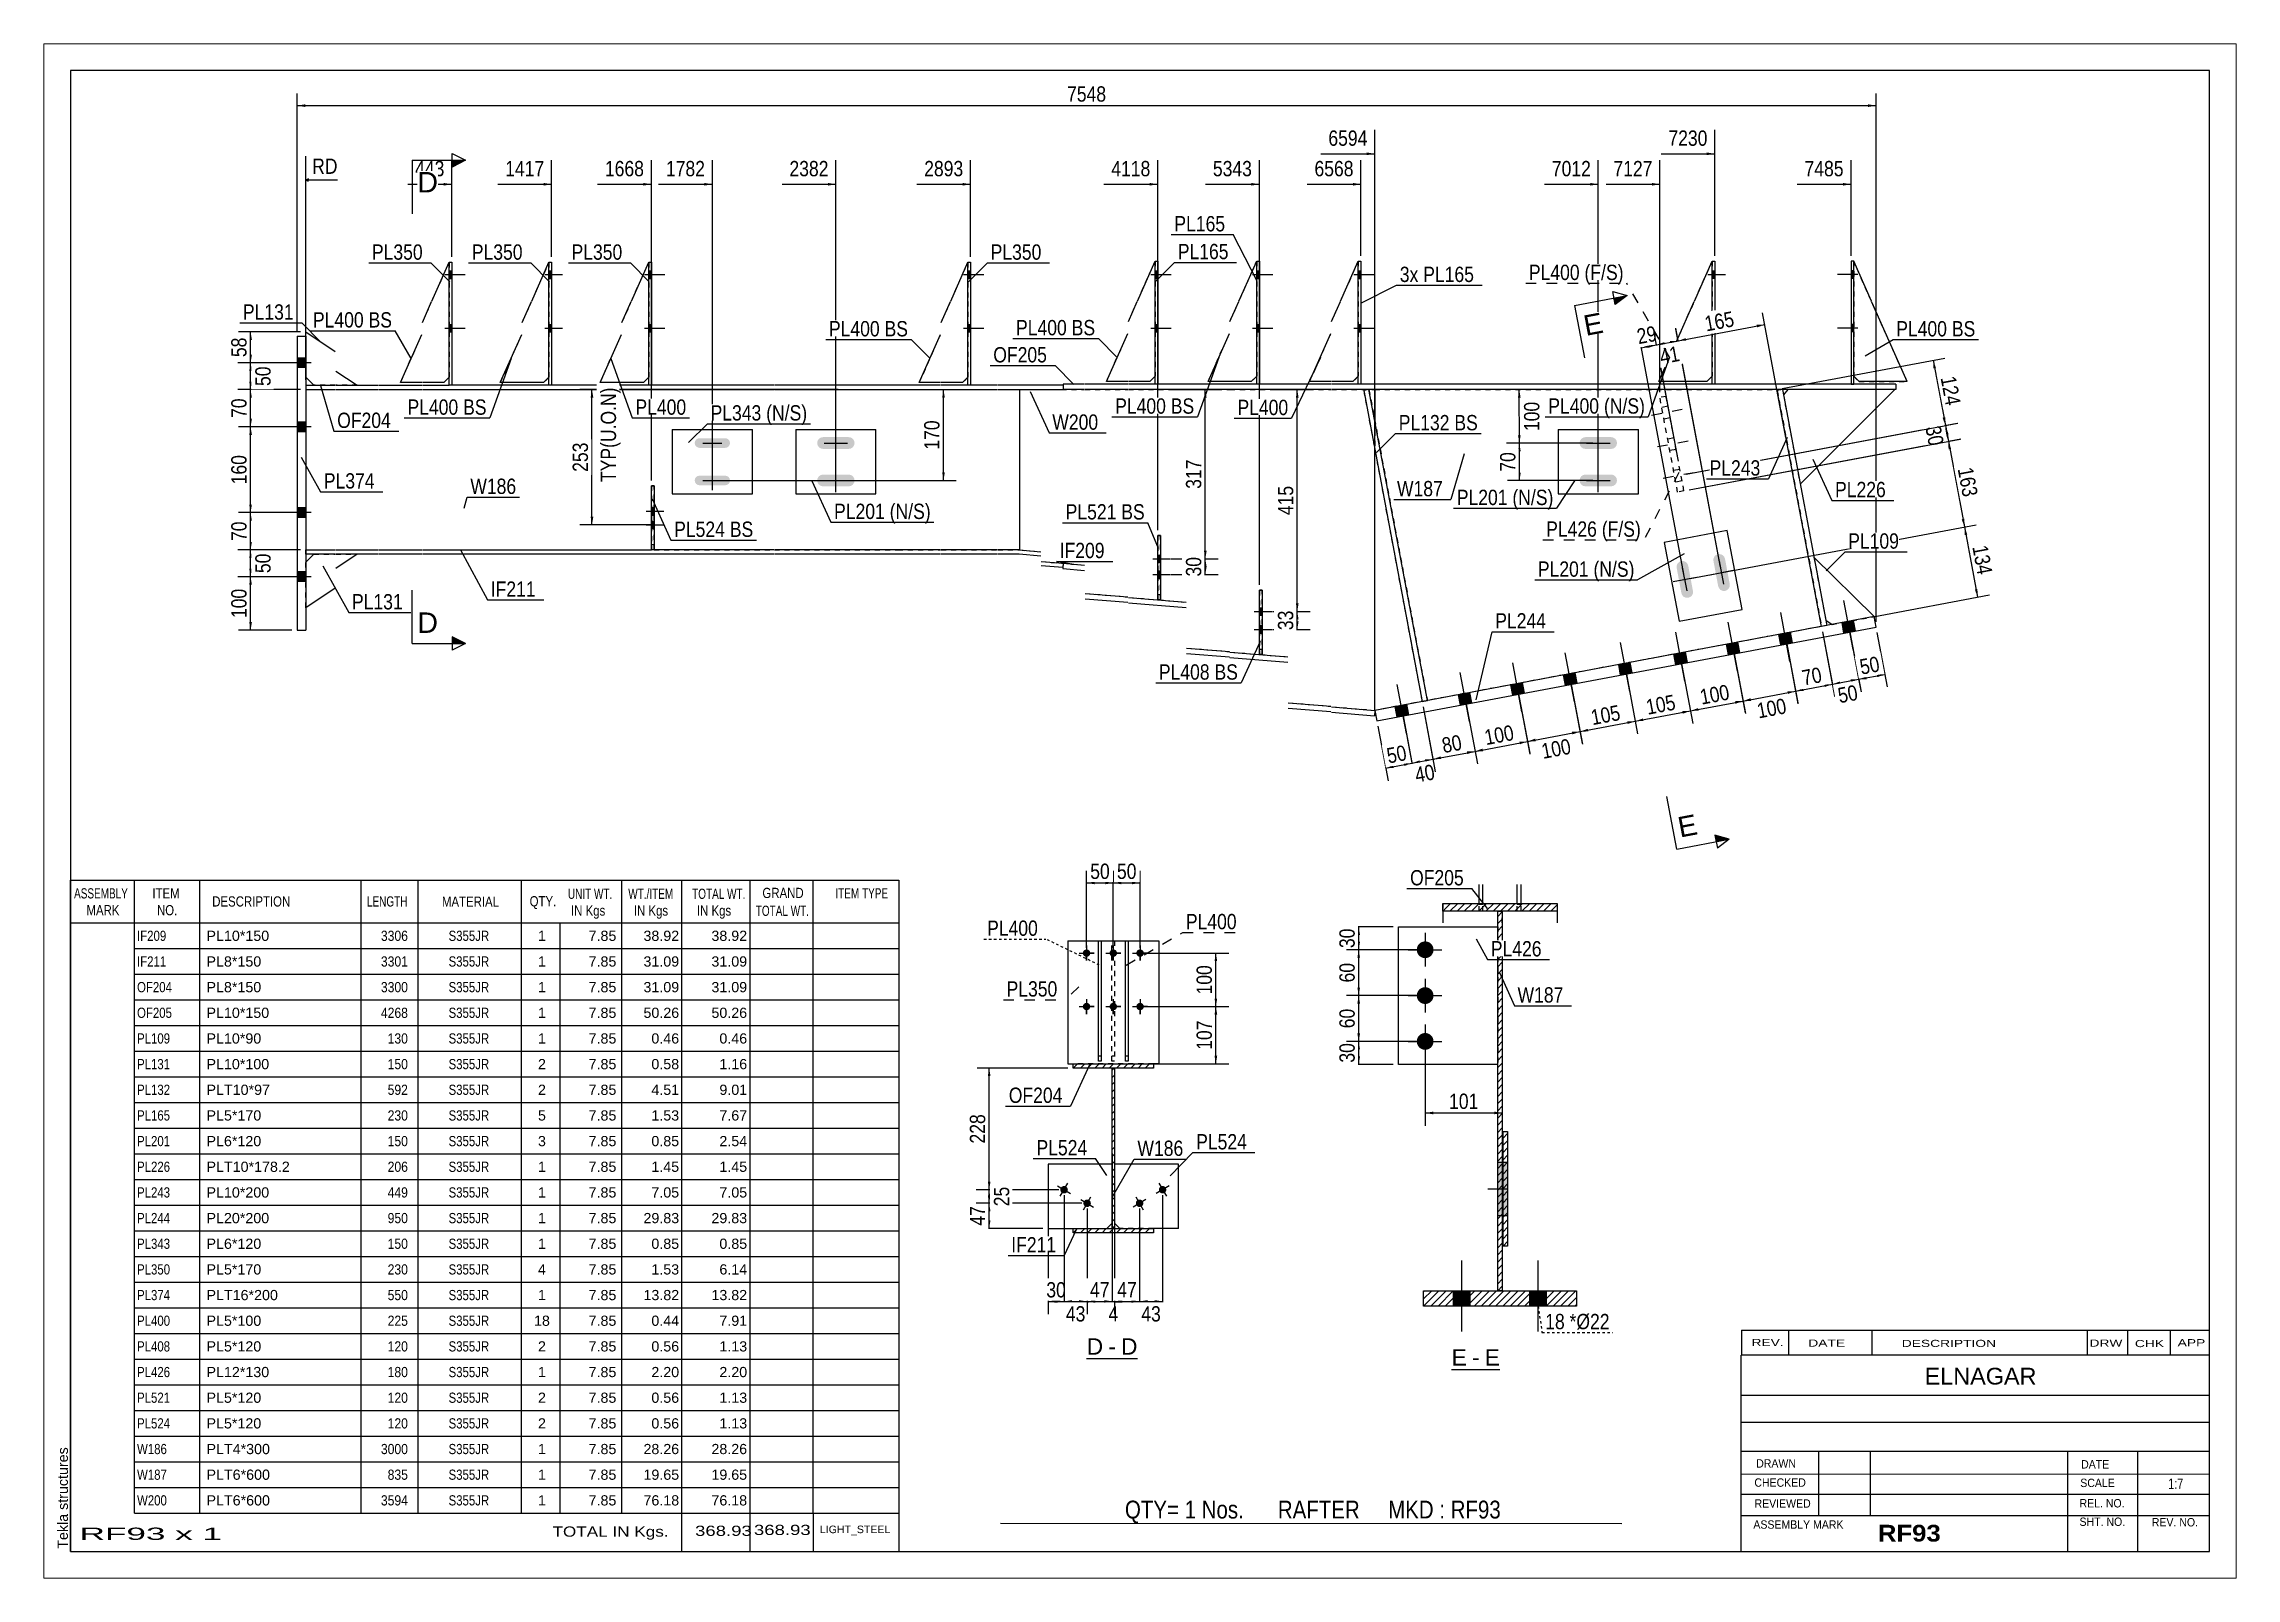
# Paper-space layout 'Layout1' of a CAD drawing. Header units: millimetres. Extents: x 0 to 410, y 0 to 287.
# The model-space entities are those that its viewports show. They can reach past a viewport. Long polylines and large blocks are cut down to what shows.
import ezdxf

# ---------------------------------------------------------------- set-up
doc = ezdxf.new("R2010")
doc.units = ezdxf.units.MM
for name, pattern in [('DXK_LINE_DOT1', [1.8814, 0.9407, -0.9407]), ('DXK_LINE_DOT2', [3.9198, 1.9599, -1.9599]), ('DXK_LINE_DOT4', [0.9408, 0.4704, -0.4704])]:
    doc.linetypes.add(name, pattern=pattern)
doc.layers.add('Viewport layer', color=7, linetype='Continuous', plot=False)
doc.styles.add('Arial', font='ARIAL.TTF', dxfattribs={"height": 0.2})
doc.styles.add('Arial Bold', font='ARIALBD.TTF', dxfattribs={"height": 0.2})
doc.styles.add('Arial Narrow', font='ARIALN.TTF', dxfattribs={"height": 0.2})

# ---------------------------------------------------------------- blocks, each defined once
blk = doc.blocks.new('Unknown-627306914-1201')
at = {"color": 5, "linetype": 'Continuous'}
for p, q in [((356.01, 74.67), (-43.99, 74.67)), ((-43.99, 74.67), (-43.99, -202.33)), ((356.01, -202.33), (356.01, 74.67)), ((-43.99, -202.33), (356.01, -202.33))]:
    blk.add_line(p, q, dxfattribs=at)
at = {"color": 174, "linetype": 'Continuous', "style": 'Arial'}
blk.add_text('Tekla structures', height=1.9102, rotation=90, dxfattribs=at).set_placement((-44.49, -201.83))
blk = doc.blocks.new('Unknown-627306914-12 - 1220')
at = {"color": 7, "linetype": 'Continuous'}
blk.add_line((146.03, -166.27), (155.53, -166.27), dxfattribs=at)
at = {"color": 0, "linetype": 'Continuous'}
blk.add_wipeout([(149.11, -165.52), (149.11, -162.32), (146.03, -162.32), (146.03, -165.52)], dxfattribs=at)
blk.add_wipeout([(151.49, -165.52), (151.49, -162.32), (150.07, -162.32), (150.07, -165.52)], dxfattribs=at)
at = {"color": 96, "linetype": 'Continuous', "style": 'Arial'}
blk.add_text('D', height=3.06, dxfattribs=at).set_placement((146.03, -165.52))
at = {"color": 0, "linetype": 'Continuous'}
blk.add_wipeout([(155.53, -165.52), (155.53, -162.32), (152.45, -162.32), (152.45, -165.52)], dxfattribs=at)
at = {"color": 96, "linetype": 'Continuous', "style": 'Arial'}
for s, p in [('D', (152.45, -165.52)), ('-', (150.07, -165.52))]:
    blk.add_text(s, height=3.06, dxfattribs=at).set_placement(p)
blk = doc.blocks.new('Unknown-627306914-13 - 3042')
at = {"color": 7, "linetype": 'Continuous'}
blk.add_line((214.28, -168.31), (223.31, -168.31), dxfattribs=at)
at = {"color": 0, "linetype": 'Continuous'}
blk.add_wipeout([(217.13, -167.56), (217.13, -164.36), (214.28, -164.36), (214.28, -167.56)], dxfattribs=at)
blk.add_wipeout([(219.51, -167.56), (219.51, -164.36), (218.09, -164.36), (218.09, -167.56)], dxfattribs=at)
at = {"color": 96, "linetype": 'Continuous', "style": 'Arial'}
blk.add_text('E', height=3.06, dxfattribs=at).set_placement((214.28, -167.56))
at = {"color": 0, "linetype": 'Continuous'}
blk.add_wipeout([(223.31, -167.56), (223.31, -164.36), (220.47, -164.36), (220.47, -167.56)], dxfattribs=at)
at = {"color": 96, "linetype": 'Continuous', "style": 'Arial'}
for s, p in [('-', (218.09, -167.56)), ('E', (220.47, -167.56))]:
    blk.add_text(s, height=3.06, dxfattribs=at).set_placement(p)
blk = doc.blocks.new('Bolt-627306914-2154 - 1589')
at = {"linetype": 'Continuous'}
for points in [[(178.33, -25.8), (178.33, -27.2), (178.83, -27.2), (178.83, -25.8)], [(178.33, -29.15), (178.33, -30.55), (178.83, -30.55), (178.83, -29.15)]]:
    blk.add_hatch(color=3, dxfattribs=at).paths.add_polyline_path(points)
at = {"color": 3, "linetype": 'Continuous'}
for p, q in [((177.38, -26.5), (180.68, -26.5)), ((178.33, -25.8), (178.83, -25.8)), ((178.33, -27.2), (178.83, -27.2)), ((177.38, -29.85), (180.68, -29.85)), ((178.33, -29.15), (178.83, -29.15)), ((178.33, -30.55), (178.83, -30.55))]:
    blk.add_line(p, q, dxfattribs=at)
blk = doc.blocks.new('Part-627306914-1700 - 1589')
at = {"color": 2, "linetype": 'Continuous'}
for p, q in [((68.53, 7.5), (83.53, 7.5)), ((68.53, 7.5), (68.53, -4.5)), ((83.53, -4.5), (83.53, 7.5)), ((68.53, -4.5), (83.53, -4.5))]:
    blk.add_line(p, q, dxfattribs=at)
blk = doc.blocks.new('Bolt-627306914-2146 - 1589')
at = {"linetype": 'Continuous'}
for points in [[(-1.6, 20.9), (-1.6, 19.1), (0, 19.1), (0, 20.9)], [(-1.6, 20.9), (-1.6, 19.1), (0, 19.1), (0, 20.9)], [(-1.6, 8.9), (-1.6, 7.1), (0, 7.1), (0, 8.9)], [(-1.6, 8.9), (-1.6, 7.1), (0, 7.1), (0, 8.9)], [(-1.6, -7.1), (-1.6, -8.9), (0, -8.9), (0, -7.1)], [(-1.6, -7.1), (-1.6, -8.9), (0, -8.9), (0, -7.1)], [(-1.6, -19.1), (-1.6, -20.9), (0, -20.9), (0, -19.1)], [(-1.6, -19.1), (-1.6, -20.9), (0, -20.9), (0, -19.1)]]:
    blk.add_hatch(color=3, dxfattribs=at).paths.add_polyline_path(points)
at = {"color": 3, "linetype": 'Continuous'}
for p, q in [((0, 20.9), (-1.6, 20.9)), ((0, 20.9), (-1.6, 20.9)), ((1, 20), (-5.5, 20)), ((1, 20), (-5.5, 20)), ((0, 19.1), (-1.6, 19.1)), ((0, 19.1), (-1.6, 19.1)), ((0, 8.9), (-1.6, 8.9)), ((0, 8.9), (-1.6, 8.9)), ((1, 8), (-5.5, 8)), ((1, 8), (-5.5, 8)), ((0, 7.1), (-1.6, 7.1)), ((0, 7.1), (-1.6, 7.1)), ((1, -8), (-5.5, -8)), ((1, -8), (-5.5, -8)), ((0, -7.1), (-1.6, -7.1)), ((0, -7.1), (-1.6, -7.1)), ((0, -8.9), (-1.6, -8.9)), ((0, -8.9), (-1.6, -8.9)), ((1, -20), (-5.5, -20)), ((1, -20), (-5.5, -20)), ((0, -19.1), (-1.6, -19.1)), ((0, -19.1), (-1.6, -19.1)), ((0, -20.9), (-1.6, -20.9)), ((0, -20.9), (-1.6, -20.9))]:
    blk.add_line(p, q, dxfattribs=at)
blk = doc.blocks.new('Part-627306914-1803 - 1589')
at = {"color": 7, "linetype": 'DXK_LINE_DOT1'}
for p, q in [((23.58, 31.55), (26.8, 38.8)), ((26.8, 38.8), (26.8, 31.55)), ((21.8, 27.55), (23.53, 31.45)), ((26.8, 31.45), (26.8, 17.3)), ((17.7, 16.3), (21.7, 25.3)), ((26.8, 17.3), (25.8, 16.3)), ((21.7, 16.3), (17.7, 16.3)), ((25.8, 16.3), (21.8, 16.3))]:
    blk.add_line(p, q, dxfattribs=at)
blk = doc.blocks.new('Part-627306914-1612 - 1589')
at = {"color": 2, "linetype": 'Continuous'}
for p, q in [((265.85, -11.39), (254.06, -13.6)), ((268.62, -26.13), (265.85, -11.39)), ((254.06, -13.6), (256.83, -28.35)), ((256.83, -28.35), (268.62, -26.13))]:
    blk.add_line(p, q, dxfattribs=at)
blk = doc.blocks.new('Part-627306914-1857 - 1589')
at = {"color": 2, "linetype": 'Continuous'}
for p, q in [((120.61, 31.55), (123.83, 38.8)), ((118.83, 27.55), (120.57, 31.45)), ((114.73, 16.3), (118.73, 25.3)), ((123.83, 17.3), (122.83, 16.3)), ((118.73, 16.3), (114.73, 16.3)), ((122.83, 16.3), (118.83, 16.3))]:
    blk.add_line(p, q, dxfattribs=at)
at = {"color": 7, "linetype": 'DXK_LINE_DOT1'}
for p, q in [((123.83, 38.8), (123.83, 31.55)), ((123.83, 31.45), (123.83, 17.3))]:
    blk.add_line(p, q, dxfattribs=at)
blk = doc.blocks.new('Part-627306914-1722 - 1589')
at = {"color": 2, "linetype": 'Continuous'}
for p, q in [((199.92, 15), (199.92, 9.18)), ((275.14, 15), (275.18, 14.82)), ((199.92, -45), (199.92, 3.76))]:
    blk.add_line(p, q, dxfattribs=at)
at = {"color": 7, "linetype": 'DXK_LINE_DOT1'}
for p, q in [((199.92, 15), (275.14, 15)), ((275.18, 14.82), (283.46, -29.31)), ((199.92, 9.18), (199.92, 3.76)), ((283.46, -29.31), (199.92, -45))]:
    blk.add_line(p, q, dxfattribs=at)
blk = doc.blocks.new('Part-627306914-1634 - 1589')
at = {"color": 2, "linetype": 'Continuous'}
for p, q in [((198.83, 15), (197.85, 14.82)), ((197.85, 14.82), (208.77, -43.34)), ((209.75, -43.15), (198.83, 15)), ((208.77, -43.34), (209.75, -43.15))]:
    blk.add_line(p, q, dxfattribs=at)
blk = doc.blocks.new('Bolt-627306914-2142 - 1589')
at = {"linetype": 'Continuous'}
for points in [[(197.33, 35.8), (197.33, 37.2), (196.83, 37.2), (196.83, 35.8)], [(197.33, 35.8), (197.33, 37.2), (196.83, 37.2), (196.83, 35.8)], [(197.33, 35.8), (197.33, 37.2), (196.83, 37.2), (196.83, 35.8)], [(197.33, 25.8), (197.33, 27.2), (196.83, 27.2), (196.83, 25.8)], [(197.33, 25.8), (197.33, 27.2), (196.83, 27.2), (196.83, 25.8)], [(197.33, 25.8), (197.33, 27.2), (196.83, 27.2), (196.83, 25.8)]]:
    blk.add_hatch(color=3, dxfattribs=at).paths.add_polyline_path(points)
at = {"color": 3, "linetype": 'Continuous'}
for p, q in [((196.83, 37.2), (197.33, 37.2)), ((196.83, 37.2), (197.33, 37.2)), ((196.83, 37.2), (197.33, 37.2)), ((196.03, 36.5), (199.83, 36.5)), ((196.03, 36.5), (199.83, 36.5)), ((196.03, 36.5), (199.83, 36.5)), ((196.83, 35.8), (197.33, 35.8)), ((196.83, 35.8), (197.33, 35.8)), ((196.83, 35.8), (197.33, 35.8)), ((196.03, 26.5), (199.83, 26.5)), ((196.03, 26.5), (199.83, 26.5)), ((196.03, 26.5), (199.83, 26.5)), ((196.83, 27.2), (197.33, 27.2)), ((196.83, 27.2), (197.33, 27.2)), ((196.83, 27.2), (197.33, 27.2)), ((196.83, 25.8), (197.33, 25.8)), ((196.83, 25.8), (197.33, 25.8)), ((196.83, 25.8), (197.33, 25.8))]:
    blk.add_line(p, q, dxfattribs=at)
blk = doc.blocks.new('Part-627306914-1744 - 1589')
at = {"color": 2, "linetype": 'Continuous'}
for p, q in [((133.45, 15), (133.45, -15)), ((199.92, 15), (199.92, 9.18)), ((199.92, -45), (199.92, 3.76))]:
    blk.add_line(p, q, dxfattribs=at)
at = {"color": 7, "linetype": 'DXK_LINE_DOT1'}
for p, q in [((133.45, 15), (137.45, 15)), ((137.55, 15), (145.63, 15)), ((145.73, 15), (153.73, 15)), ((153.83, 15), (164.63, 15)), ((164.73, 15), (172.73, 15)), ((172.83, 15), (183.63, 15)), ((183.73, 15), (191.73, 15)), ((191.83, 15), (199.92, 15)), ((199.92, -45), (199.92, 3.76)), ((133.45, -15), (137.45, -15.33)), ((137.55, -17.16), (145.63, -17.84)), ((145.73, -23.12), (153.73, -23.79)), ((153.83, -23.87), (164.63, -24.78)), ((164.73, -33.35), (172.73, -34.02)), ((172.83, -34.1), (183.63, -35)), ((183.73, -43.57), (191.73, -44.24)), ((191.83, -44.32), (199.92, -45))]:
    blk.add_line(p, q, dxfattribs=at)
blk = doc.blocks.new('Part-627306914-1656 - 1589')
at = {"color": 2, "linetype": 'Continuous'}
for p, q in [((276.16, 15), (275.18, 14.82)), ((283.46, -29.31), (275.18, 14.82)), ((276.16, 15), (284.44, -29.13)), ((284.44, -29.13), (283.46, -29.31))]:
    blk.add_line(p, q, dxfattribs=at)
blk = doc.blocks.new('Part-627306914-1678 - 1589')
at = {"color": 2, "linetype": 'Continuous'}
for p, q in [((141.63, -17.5), (141.55, -18.5)), ((141.55, -18.5), (145.63, -18.84)), ((141.63, -17.5), (145.63, -17.84)), ((145.73, -23.12), (153.73, -23.79)), ((145.73, -24.13), (153.73, -24.79)), ((153.83, -23.87), (164.63, -24.78)), ((153.83, -24.88), (164.63, -25.78)), ((164.73, -33.35), (172.73, -34.02)), ((164.73, -34.35), (172.73, -35.02)), ((172.83, -34.1), (183.63, -35)), ((172.83, -35.1), (183.63, -36)), ((183.73, -43.57), (191.73, -44.24)), ((183.73, -44.58), (191.73, -45.24)), ((191.83, -44.32), (199.92, -45)), ((199.92, -45), (199.84, -46)), ((191.83, -45.33), (199.84, -46))]:
    blk.add_line(p, q, dxfattribs=at)
blk = doc.blocks.new('Bolt-627306914-2152 - 1589')
at = {"linetype": 'Continuous'}
for points in [[(64.63, -7.07), (64.63, -8.47), (65.13, -8.47), (65.13, -7.07)], [(64.63, -9.6), (64.63, -11), (65.13, -11), (65.13, -9.6)]]:
    blk.add_hatch(color=3, dxfattribs=at).paths.add_polyline_path(points)
at = {"color": 3, "linetype": 'Continuous'}
for p, q in [((63.68, -7.77), (66.98, -7.77)), ((64.63, -7.07), (65.13, -7.07)), ((63.68, -10.3), (66.98, -10.3)), ((64.63, -8.47), (65.13, -8.47)), ((64.63, -9.6), (65.13, -9.6)), ((64.63, -11), (65.13, -11))]:
    blk.add_line(p, q, dxfattribs=at)
blk = doc.blocks.new('Part-627306914-2029 - 1589')
at = {"color": 2, "linetype": 'Continuous'}
for p, q in [((23.58, 31.55), (26.8, 38.8)), ((21.8, 27.55), (23.53, 31.45)), ((17.7, 16.3), (21.7, 25.3)), ((26.8, 17.3), (25.8, 16.3)), ((21.7, 16.3), (17.7, 16.3)), ((25.8, 16.3), (21.8, 16.3))]:
    blk.add_line(p, q, dxfattribs=at)
blk = doc.blocks.new('Part-627306914-1965 - 1589')
at = {"color": 7, "linetype": 'DXK_LINE_DOT1'}
for p, q in [((289.48, 39), (289.48, 31.55)), ((292.79, 31.55), (289.48, 39)), ((289.48, 31.45), (289.48, 17.5)), ((299.48, 16.5), (292.83, 31.45)), ((289.48, 17.5), (290.48, 16.5)), ((290.48, 16.5), (299.48, 16.5))]:
    blk.add_line(p, q, dxfattribs=at)
blk = doc.blocks.new('Part-627306914-1766 - 1589')
at = {"color": 2, "linetype": 'Continuous'}
for p, q in [((141.63, 16), (141.63, 15)), ((145.63, 16), (141.63, 16)), ((145.63, 15), (141.63, 15)), ((153.73, 16), (145.73, 16)), ((153.73, 15), (145.73, 15)), ((158.83, 16), (153.83, 16)), ((164.63, 15), (153.83, 15)), ((164.63, 16), (159.33, 16)), ((172.73, 16), (164.73, 16)), ((172.73, 15), (164.73, 15)), ((177.83, 16), (172.83, 16)), ((183.63, 15), (172.83, 15)), ((183.63, 16), (178.33, 16)), ((191.73, 16), (183.73, 16)), ((191.73, 15), (183.73, 15)), ((196.83, 16), (191.83, 16)), ((276.16, 15), (191.83, 15)), ((263.01, 16), (197.33, 16)), ((288.98, 16), (263.51, 16)), ((297.34, 15), (276.16, 15)), ((297.34, 16), (289.48, 16)), ((297.34, 16), (297.34, 15))]:
    blk.add_line(p, q, dxfattribs=at)
at = {"color": 7, "linetype": 'DXK_LINE_DOT1'}
for p, q in [((159.33, 16), (158.83, 16)), ((178.33, 16), (177.83, 16)), ((197.33, 16), (196.83, 16)), ((263.51, 16), (263.01, 16)), ((276.16, 15), (276.16, 15)), ((289.48, 16), (288.98, 16))]:
    blk.add_line(p, q, dxfattribs=at)
blk = doc.blocks.new('Part-627306914-1771 - 1589')
at = {"color": 2, "linetype": 'Continuous'}
for p, q in [((91.63, 7.5), (106.63, 7.5)), ((91.63, 7.5), (91.63, -4.5)), ((106.63, -4.5), (106.63, 7.5)), ((91.63, -4.5), (106.63, -4.5))]:
    blk.add_line(p, q, dxfattribs=at)
blk = doc.blocks.new('Part-627306914-1776 - 1589')
at = {"color": 2, "linetype": 'Continuous'}
for p, q in [((0, -15), (5.5, -15)), ((5.5, -15.8), (0, -15.8)), ((5.6, -15), (13.6, -15)), ((13.6, -15.8), (5.6, -15.8)), ((13.7, -15), (21.7, -15)), ((21.7, -15.8), (13.7, -15.8)), ((21.8, -15), (32.28, -15)), ((32.28, -15.8), (21.8, -15.8)), ((32.38, -15), (40.38, -15)), ((40.38, -15.8), (32.38, -15.8)), ((40.48, -15), (50.93, -15)), ((50.93, -15.8), (40.48, -15.8)), ((51.03, -15), (59.03, -15)), ((59.03, -15.8), (51.03, -15.8)), ((59.13, -15), (64.63, -15)), ((87.53, -15.8), (59.13, -15.8)), ((87.53, -15), (65.13, -15)), ((110.63, -15), (87.63, -15)), ((110.63, -15.8), (87.63, -15.8)), ((118.73, -15), (110.73, -15)), ((118.73, -15.8), (110.73, -15.8)), ((129.31, -15), (118.83, -15)), ((129.31, -15.8), (118.83, -15.8)), ((133.45, -15), (129.41, -15)), ((133.41, -15.8), (129.41, -15.8)), ((137.45, -16.14), (133.41, -15.8)), ((133.45, -15), (137.45, -15.33)), ((137.55, -17.16), (141.63, -17.5)), ((141.56, -18.3), (137.55, -17.97)), ((141.63, -17.5), (141.56, -18.3))]:
    blk.add_line(p, q, dxfattribs=at)
at = {"color": 7, "linetype": 'DXK_LINE_DOT1'}
for p, q in [((0, -15.8), (0, -15)), ((65.13, -15), (64.63, -15))]:
    blk.add_line(p, q, dxfattribs=at)
blk = doc.blocks.new('Part-627306914-1781 - 1589')
at = {"color": 2, "linetype": 'Continuous'}
for p, q in [((0, 15.8), (5.5, 15.8)), ((0, 15), (5.5, 15)), ((5.6, 15.8), (13.6, 15.8)), ((5.6, 15), (13.6, 15)), ((13.7, 15.8), (21.7, 15.8)), ((13.7, 15), (21.7, 15)), ((21.8, 15.8), (26.8, 15.8)), ((21.8, 15), (32.28, 15)), ((32.28, 15.8), (27.3, 15.8)), ((40.38, 15.8), (32.38, 15.8)), ((32.38, 15), (40.38, 15)), ((45.48, 15.8), (40.48, 15.8)), ((40.48, 15), (50.93, 15)), ((50.93, 15.8), (45.98, 15.8)), ((59.03, 15.8), (51.03, 15.8)), ((51.03, 15), (59.03, 15)), ((64.13, 15.8), (59.13, 15.8)), ((59.13, 15), (87.53, 15)), ((87.53, 15.8), (64.63, 15.8)), ((110.63, 15.8), (87.63, 15.8)), ((87.63, 15), (110.63, 15)), ((118.73, 15.8), (110.73, 15.8)), ((110.73, 15), (118.73, 15)), ((123.83, 15.8), (118.83, 15.8)), ((118.83, 15), (129.31, 15)), ((129.31, 15.8), (124.33, 15.8)), ((137.45, 15.8), (129.41, 15.8)), ((129.41, 15), (137.45, 15)), ((141.63, 15.8), (137.55, 15.8)), ((137.55, 15), (141.63, 15)), ((141.63, 15.8), (141.63, 15))]:
    blk.add_line(p, q, dxfattribs=at)
at = {"color": 7, "linetype": 'DXK_LINE_DOT1'}
for p, q in [((0, 15.8), (0, 15)), ((27.3, 15.8), (26.8, 15.8)), ((45.98, 15.8), (45.48, 15.8)), ((64.63, 15.8), (64.13, 15.8)), ((124.33, 15.8), (123.83, 15.8))]:
    blk.add_line(p, q, dxfattribs=at)
blk = doc.blocks.new('Bolt-627306914-2149 - 1589')
at = {"linetype": 'Continuous'}
for points in [[(244.9, 4.22), (245.14, 4.58), (245.22, 5), (245.14, 5.42), (244.9, 5.78), (244.54, 6.02), (244.12, 6.1), (239.32, 6.1), (238.9, 6.02), (238.54, 5.78), (238.3, 5.42), (238.22, 5), (238.3, 4.58), (238.54, 4.22), (238.9, 3.98), (239.32, 3.9), (244.12, 3.9), (244.54, 3.98)], [(244.9, -2.78), (245.14, -2.42), (245.22, -2), (245.14, -1.58), (244.9, -1.22), (244.54, -0.98), (244.12, -0.9), (239.32, -0.9), (238.9, -0.98), (238.54, -1.22), (238.3, -1.58), (238.22, -2), (238.3, -2.42), (238.54, -2.78), (238.9, -3.02), (239.32, -3.1), (244.12, -3.1), (244.54, -3.02)]]:
    blk.add_hatch(color=3, dxfattribs=at).paths.add_polyline_path(points)
at = {"color": 3, "linetype": 'Continuous'}
for p, q in [((239.52, 5), (243.92, 5)), ((241.72, 2.8), (241.72, 7.2)), ((241.72, -4.2), (241.72, 0.2)), ((239.52, -2), (243.92, -2))]:
    blk.add_line(p, q, dxfattribs=at)
blk = doc.blocks.new('Part-627306914-1808 - 1589')
at = {"color": 7, "linetype": 'DXK_LINE_DOT1'}
for p, q in [((174.52, 31.55), (177.83, 39)), ((177.83, 39), (177.83, 31.55)), ((172.83, 27.75), (174.48, 31.45)), ((177.83, 31.45), (177.83, 17.5)), ((168.73, 16.5), (172.73, 25.5)), ((172.73, 16.5), (168.73, 16.5)), ((176.83, 16.5), (172.83, 16.5)), ((177.83, 17.5), (176.83, 16.5))]:
    blk.add_line(p, q, dxfattribs=at)
blk = doc.blocks.new('Part-627306914-1894 - 1589')
at = {"color": 7, "linetype": 'DXK_LINE_DOT1'}
for p, q in [((60.91, 31.55), (64.13, 38.8)), ((64.13, 38.8), (64.13, 31.55)), ((59.13, 27.55), (60.86, 31.45)), ((64.13, 31.45), (64.13, 17.3)), ((55.03, 16.3), (59.03, 25.3)), ((64.13, 17.3), (63.13, 16.3)), ((59.03, 16.3), (55.03, 16.3)), ((63.13, 16.3), (59.13, 16.3))]:
    blk.add_line(p, q, dxfattribs=at)
blk = doc.blocks.new('Part-627306914-1830 - 1589')
at = {"color": 7, "linetype": 'DXK_LINE_DOT1'}
for p, q in [((178.33, -22.55), (178.33, -34.55)), ((178.83, -22.55), (178.33, -22.55)), ((178.83, -34.55), (178.83, -22.55)), ((178.33, -33.55), (178.83, -33.55)), ((178.33, -34.55), (178.83, -34.55))]:
    blk.add_line(p, q, dxfattribs=at)
blk = doc.blocks.new('Part-627306914-1835 - 1589')
at = {"color": 2, "linetype": 'Continuous'}
for p, q in [((259.7, 31.55), (263.01, 39)), ((253.01, 16.5), (259.66, 31.45)), ((262.01, 16.5), (253.01, 16.5)), ((263.01, 17.5), (262.01, 16.5))]:
    blk.add_line(p, q, dxfattribs=at)
at = {"color": 7, "linetype": 'DXK_LINE_DOT1'}
for p, q in [((263.01, 39), (263.01, 31.55)), ((263.01, 31.45), (263.01, 17.5))]:
    blk.add_line(p, q, dxfattribs=at)
blk = doc.blocks.new('Part-627306914-2071 - 1589')
at = {"color": 7, "linetype": 'DXK_LINE_DOT1'}
for p, q in [((198.83, 15), (197.85, 14.82)), ((197.85, 14.82), (208.77, -43.34)), ((198.83, 15), (209.75, -43.15))]:
    blk.add_line(p, q, dxfattribs=at)
blk = doc.blocks.new('Part-627306914-1862 - 1589')
at = {"color": 7, "linetype": 'DXK_LINE_DOT1'}
for p, q in [((120.61, 31.55), (123.83, 38.8)), ((118.83, 27.55), (120.57, 31.45)), ((114.73, 16.3), (118.73, 25.3)), ((123.83, 17.3), (122.83, 16.3)), ((118.73, 16.3), (114.73, 16.3)), ((122.83, 16.3), (118.83, 16.3))]:
    blk.add_line(p, q, dxfattribs=at)
blk = doc.blocks.new('Part-627306914-1884 - 1589')
at = {"color": 7, "linetype": 'DXK_LINE_DOT1'}
for p, q in [((254.42, 13.73), (253.24, 13.51)), ((256.56, -4.18), (253.24, 13.51)), ((257.74, -3.96), (254.42, 13.73)), ((257.74, -3.96), (256.56, -4.18))]:
    blk.add_line(p, q, dxfattribs=at)
blk = doc.blocks.new('Part-627306914-1889 - 1589')
at = {"color": 2, "linetype": 'Continuous'}
for p, q in [((64.13, 31.55), (64.13, 38.8)), ((64.13, 38.8), (64.63, 38.8)), ((64.63, 38.8), (64.63, 31.55)), ((64.13, 15.8), (64.13, 31.45)), ((64.63, 31.45), (64.63, 15.8)), ((64.63, 15.8), (64.13, 15.8))]:
    blk.add_line(p, q, dxfattribs=at)
blk = doc.blocks.new('Part-627306914-2044 - 1589')
at = {"color": 2, "linetype": 'Continuous'}
for p, q in [((60.91, 31.55), (64.13, 38.8)), ((59.13, 27.55), (60.86, 31.45)), ((55.03, 16.3), (59.03, 25.3)), ((64.13, 17.3), (63.13, 16.3)), ((59.03, 16.3), (55.03, 16.3)), ((63.13, 16.3), (59.13, 16.3))]:
    blk.add_line(p, q, dxfattribs=at)
blk = doc.blocks.new('Part-627306914-2137 - 1589')
at = {"color": 2, "linetype": 'Continuous'}
for p, q in [((293.29, -27.47), (282.05, -16.35)), ((284.26, -28.14), (285.43, -28.94))]:
    blk.add_line(p, q, dxfattribs=at)
at = {"color": 7, "linetype": 'DXK_LINE_DOT1'}
for p, q in [((282.05, -16.35), (284.26, -28.14)), ((285.43, -28.94), (293.29, -27.47))]:
    blk.add_line(p, q, dxfattribs=at)
blk = doc.blocks.new('Part-627306914-1980 - 1589')
at = {"color": 7, "linetype": 'DXK_LINE_DOT1'}
for p, q in [((42.26, 31.55), (45.48, 38.8)), ((45.48, 38.8), (45.48, 31.55)), ((40.48, 27.55), (42.21, 31.45)), ((45.48, 31.45), (45.48, 17.3)), ((36.38, 16.3), (40.38, 25.3)), ((45.48, 17.3), (44.48, 16.3)), ((40.38, 16.3), (36.38, 16.3)), ((44.48, 16.3), (40.48, 16.3))]:
    blk.add_line(p, q, dxfattribs=at)
blk = doc.blocks.new('Part-627306914-1916 - 1589')
at = {"color": 7, "linetype": 'DXK_LINE_DOT1'}
for p, q in [((64.63, -3), (64.63, -15)), ((65.13, -3), (64.63, -3)), ((65.13, -15), (65.13, -3)), ((64.63, -14), (65.13, -14))]:
    blk.add_line(p, q, dxfattribs=at)
blk = doc.blocks.new('Part-627306914-2002 - 1589')
at = {"color": 7, "linetype": 'DXK_LINE_DOT1'}
for p, q in [((159.33, -12.32), (159.33, -24.32)), ((159.83, -12.32), (159.33, -12.32)), ((159.83, -24.32), (159.83, -12.32)), ((159.33, -23.32), (159.83, -23.32)), ((159.33, -24.32), (159.83, -24.32))]:
    blk.add_line(p, q, dxfattribs=at)
blk = doc.blocks.new('Part-627306914-1938 - 1589')
at = {"color": 2, "linetype": 'Continuous'}
for p, q in [((64.63, -15), (64.63, -3)), ((64.63, -3), (65.13, -3)), ((65.13, -3), (65.13, -15)), ((65.13, -15), (64.63, -15))]:
    blk.add_line(p, q, dxfattribs=at)
blk = doc.blocks.new('Part-627306914-2024 - 1589')
at = {"color": 2, "linetype": 'Continuous'}
for p, q in [((159.33, -24.32), (159.33, -12.32)), ((159.33, -12.32), (159.83, -12.32)), ((159.83, -12.32), (159.83, -24.32)), ((159.83, -24.32), (159.33, -24.32))]:
    blk.add_line(p, q, dxfattribs=at)
blk = doc.blocks.new('Bolt-627306914-2157 - 1589')
at = {"linetype": 'Continuous'}
for points in [[(159.33, -15.96), (159.33, -17.36), (159.83, -17.36), (159.83, -15.96)], [(159.33, -18.92), (159.33, -20.32), (159.83, -20.32), (159.83, -18.92)]]:
    blk.add_hatch(color=3, dxfattribs=at).paths.add_polyline_path(points)
at = {"color": 3, "linetype": 'Continuous'}
for p, q in [((159.33, -15.96), (159.83, -15.96)), ((158.38, -16.66), (161.68, -16.66)), ((158.38, -19.62), (161.68, -19.62)), ((159.33, -17.36), (159.83, -17.36)), ((159.33, -18.92), (159.83, -18.92)), ((159.33, -20.32), (159.83, -20.32))]:
    blk.add_line(p, q, dxfattribs=at)
blk = doc.blocks.new('Part-627306914-1960 - 1589')
at = {"color": 2, "linetype": 'Continuous'}
for p, q in [((178.33, -34.55), (178.33, -22.55)), ((178.33, -22.55), (178.83, -22.55)), ((178.83, -22.55), (178.83, -34.55)), ((178.83, -34.55), (178.33, -34.55))]:
    blk.add_line(p, q, dxfattribs=at)
blk = doc.blocks.new('Part-627306914-2093 - 1589')
at = {"color": 2, "linetype": 'Continuous'}
for p, q in [((277.16, 15), (276.34, 14.02)), ((279.48, -2.69), (297.16, 15))]:
    blk.add_line(p, q, dxfattribs=at)
at = {"color": 7, "linetype": 'DXK_LINE_DOT1'}
for p, q in [((276.34, 14.02), (279.48, -2.69)), ((297.16, 15), (277.16, 15))]:
    blk.add_line(p, q, dxfattribs=at)
blk = doc.blocks.new('Bolt-627306914-2139 - 1589')
at = {"linetype": 'Continuous'}
for points in [[(45.98, 35.8), (45.98, 37.2), (45.48, 37.2), (45.48, 35.8)], [(45.98, 35.8), (45.98, 37.2), (45.48, 37.2), (45.48, 35.8)], [(45.98, 35.8), (45.98, 37.2), (45.48, 37.2), (45.48, 35.8)], [(45.98, 25.8), (45.98, 27.2), (45.48, 27.2), (45.48, 25.8)], [(45.98, 25.8), (45.98, 27.2), (45.48, 27.2), (45.48, 25.8)], [(45.98, 25.8), (45.98, 27.2), (45.48, 27.2), (45.48, 25.8)]]:
    blk.add_hatch(color=3, dxfattribs=at).paths.add_polyline_path(points)
at = {"color": 3, "linetype": 'Continuous'}
for p, q in [((45.48, 37.2), (45.98, 37.2)), ((45.48, 37.2), (45.98, 37.2)), ((45.48, 37.2), (45.98, 37.2)), ((44.68, 36.5), (47.98, 36.5)), ((44.68, 36.5), (47.98, 36.5)), ((44.68, 36.5), (47.98, 36.5)), ((45.48, 35.8), (45.98, 35.8)), ((45.48, 35.8), (45.98, 35.8)), ((45.48, 35.8), (45.98, 35.8)), ((44.68, 26.5), (47.98, 26.5)), ((44.68, 26.5), (47.98, 26.5)), ((44.68, 26.5), (47.98, 26.5)), ((45.48, 27.2), (45.98, 27.2)), ((45.48, 27.2), (45.98, 27.2)), ((45.48, 27.2), (45.98, 27.2)), ((45.48, 25.8), (45.98, 25.8)), ((45.48, 25.8), (45.98, 25.8)), ((45.48, 25.8), (45.98, 25.8))]:
    blk.add_line(p, q, dxfattribs=at)
blk = doc.blocks.new('Part-627306914-2034 - 1589')
at = {"color": 2, "linetype": 'Continuous'}
for p, q in [((174.52, 31.55), (177.83, 39)), ((172.83, 27.75), (174.48, 31.45)), ((168.73, 16.5), (172.73, 25.5)), ((172.73, 16.5), (168.73, 16.5)), ((176.83, 16.5), (172.83, 16.5)), ((177.83, 17.5), (176.83, 16.5))]:
    blk.add_line(p, q, dxfattribs=at)
blk = doc.blocks.new('Part-627306914-1970 - 1589')
at = {"color": 7, "linetype": 'DXK_LINE_DOT1'}
for p, q in [((193.52, 31.55), (196.83, 39)), ((196.83, 39), (196.83, 31.55)), ((191.83, 27.75), (193.48, 31.45)), ((196.83, 31.45), (196.83, 17.5)), ((187.73, 16.5), (191.73, 25.5)), ((191.73, 16.5), (187.73, 16.5)), ((195.83, 16.5), (191.83, 16.5)), ((196.83, 17.5), (195.83, 16.5))]:
    blk.add_line(p, q, dxfattribs=at)
blk = doc.blocks.new('Bolt-627306914-2150 - 1589')
at = {"linetype": 'Continuous'}
for points in [[(64.63, 35.8), (64.63, 37.2), (64.13, 37.2), (64.13, 35.8)], [(64.63, 35.8), (64.63, 37.2), (64.13, 37.2), (64.13, 35.8)], [(64.63, 35.8), (64.63, 37.2), (64.13, 37.2), (64.13, 35.8)], [(64.63, 25.8), (64.63, 27.2), (64.13, 27.2), (64.13, 25.8)], [(64.63, 25.8), (64.63, 27.2), (64.13, 27.2), (64.13, 25.8)], [(64.63, 25.8), (64.63, 27.2), (64.13, 27.2), (64.13, 25.8)]]:
    blk.add_hatch(color=3, dxfattribs=at).paths.add_polyline_path(points)
at = {"color": 3, "linetype": 'Continuous'}
for p, q in [((64.13, 37.2), (64.63, 37.2)), ((64.13, 37.2), (64.63, 37.2)), ((64.13, 37.2), (64.63, 37.2)), ((63.33, 36.5), (67.13, 36.5)), ((63.33, 36.5), (67.13, 36.5)), ((63.33, 36.5), (67.13, 36.5)), ((64.13, 35.8), (64.63, 35.8)), ((64.13, 35.8), (64.63, 35.8)), ((64.13, 35.8), (64.63, 35.8)), ((63.33, 26.5), (67.13, 26.5)), ((63.33, 26.5), (67.13, 26.5)), ((63.33, 26.5), (67.13, 26.5)), ((64.13, 27.2), (64.63, 27.2)), ((64.13, 27.2), (64.63, 27.2)), ((64.13, 27.2), (64.63, 27.2)), ((64.13, 25.8), (64.63, 25.8)), ((64.13, 25.8), (64.63, 25.8)), ((64.13, 25.8), (64.63, 25.8))]:
    blk.add_line(p, q, dxfattribs=at)
blk = doc.blocks.new('Part-627306914-1975 - 1589')
at = {"color": 7, "linetype": 'DXK_LINE_DOT1'}
for p, q in [((155.52, 31.55), (158.83, 39)), ((158.83, 39), (158.83, 31.55)), ((153.83, 27.75), (155.48, 31.45)), ((158.83, 31.45), (158.83, 17.5)), ((149.73, 16.5), (153.73, 25.5)), ((153.73, 16.5), (149.73, 16.5)), ((157.83, 16.5), (153.83, 16.5)), ((158.83, 17.5), (157.83, 16.5))]:
    blk.add_line(p, q, dxfattribs=at)
blk = doc.blocks.new('Part-627306914-2049 - 1589')
at = {"color": 2, "linetype": 'Continuous'}
for p, q in [((292.79, 31.55), (289.48, 39)), ((299.48, 16.5), (292.83, 31.45)), ((290.48, 16.5), (289.48, 17.5)), ((299.48, 16.5), (290.48, 16.5))]:
    blk.add_line(p, q, dxfattribs=at)
blk = doc.blocks.new('Part-627306914-2115 - 1589')
at = {"color": 2, "linetype": 'Continuous'}
for p, q in [((293.29, -27.47), (199.92, -45)), ((293.66, -29.43), (293.29, -27.47)), ((200.29, -46.97), (293.66, -29.43)), ((199.92, -45), (200.29, -46.97))]:
    blk.add_line(p, q, dxfattribs=at)
blk = doc.blocks.new('Bolt-627306914-2138 - 1589')
at = {"linetype": 'Continuous'}
for points in [[(27.3, 35.8), (27.3, 37.2), (26.8, 37.2), (26.8, 35.8)], [(27.3, 35.8), (27.3, 37.2), (26.8, 37.2), (26.8, 35.8)], [(27.3, 35.8), (27.3, 37.2), (26.8, 37.2), (26.8, 35.8)], [(27.3, 25.8), (27.3, 27.2), (26.8, 27.2), (26.8, 25.8)], [(27.3, 25.8), (27.3, 27.2), (26.8, 27.2), (26.8, 25.8)], [(27.3, 25.8), (27.3, 27.2), (26.8, 27.2), (26.8, 25.8)]]:
    blk.add_hatch(color=3, dxfattribs=at).paths.add_polyline_path(points)
at = {"color": 3, "linetype": 'Continuous'}
for p, q in [((26.8, 37.2), (27.3, 37.2)), ((26.8, 37.2), (27.3, 37.2)), ((26.8, 37.2), (27.3, 37.2)), ((26, 36.5), (29.8, 36.5)), ((26, 36.5), (29.8, 36.5)), ((26, 36.5), (29.8, 36.5)), ((26.8, 35.8), (27.3, 35.8)), ((26.8, 35.8), (27.3, 35.8)), ((26.8, 35.8), (27.3, 35.8)), ((26, 26.5), (29.8, 26.5)), ((26, 26.5), (29.8, 26.5)), ((26, 26.5), (29.8, 26.5)), ((26.8, 27.2), (27.3, 27.2)), ((26.8, 27.2), (27.3, 27.2)), ((26.8, 27.2), (27.3, 27.2)), ((26.8, 25.8), (27.3, 25.8)), ((26.8, 25.8), (27.3, 25.8)), ((26.8, 25.8), (27.3, 25.8))]:
    blk.add_line(p, q, dxfattribs=at)
blk = doc.blocks.new('Bolt-627306914-2140 - 1589')
at = {"linetype": 'Continuous'}
for points in [[(178.33, 35.8), (178.33, 37.2), (177.83, 37.2), (177.83, 35.8)], [(178.33, 35.8), (178.33, 37.2), (177.83, 37.2), (177.83, 35.8)], [(178.33, 35.8), (178.33, 37.2), (177.83, 37.2), (177.83, 35.8)], [(178.33, 25.8), (178.33, 27.2), (177.83, 27.2), (177.83, 25.8)], [(178.33, 25.8), (178.33, 27.2), (177.83, 27.2), (177.83, 25.8)], [(178.33, 25.8), (178.33, 27.2), (177.83, 27.2), (177.83, 25.8)]]:
    blk.add_hatch(color=3, dxfattribs=at).paths.add_polyline_path(points)
at = {"color": 3, "linetype": 'Continuous'}
for p, q in [((177.83, 37.2), (178.33, 37.2)), ((177.83, 37.2), (178.33, 37.2)), ((177.83, 37.2), (178.33, 37.2)), ((177.03, 36.5), (180.83, 36.5)), ((177.03, 36.5), (180.83, 36.5)), ((177.03, 36.5), (180.83, 36.5)), ((177.83, 35.8), (178.33, 35.8)), ((177.83, 35.8), (178.33, 35.8)), ((177.83, 35.8), (178.33, 35.8)), ((177.03, 26.5), (180.83, 26.5)), ((177.03, 26.5), (180.83, 26.5)), ((177.03, 26.5), (180.83, 26.5)), ((177.83, 27.2), (178.33, 27.2)), ((177.83, 27.2), (178.33, 27.2)), ((177.83, 27.2), (178.33, 27.2)), ((177.83, 25.8), (178.33, 25.8)), ((177.83, 25.8), (178.33, 25.8)), ((177.83, 25.8), (178.33, 25.8))]:
    blk.add_line(p, q, dxfattribs=at)
blk = doc.blocks.new('Bolt-627306914-2141 - 1589')
at = {"linetype": 'Continuous'}
for points in [[(263.51, 35.81), (263.51, 37.21), (263.01, 37.21), (263.01, 35.81)], [(263.51, 35.81), (263.51, 37.21), (263.01, 37.21), (263.01, 35.81)], [(263.51, 35.81), (263.51, 37.21), (263.01, 37.21), (263.01, 35.81)], [(263.51, 25.8), (263.51, 27.2), (263.01, 27.2), (263.01, 25.8)], [(263.51, 25.8), (263.51, 27.2), (263.01, 27.2), (263.01, 25.8)], [(263.51, 25.8), (263.51, 27.2), (263.01, 27.2), (263.01, 25.8)]]:
    blk.add_hatch(color=3, dxfattribs=at).paths.add_polyline_path(points)
at = {"color": 3, "linetype": 'Continuous'}
for p, q in [((263.01, 37.21), (263.51, 37.21)), ((263.01, 37.21), (263.51, 37.21)), ((263.01, 37.21), (263.51, 37.21)), ((262.21, 36.51), (265.51, 36.51)), ((262.21, 36.51), (265.51, 36.51)), ((262.21, 36.51), (265.51, 36.51)), ((263.01, 35.81), (263.51, 35.81)), ((263.01, 35.81), (263.51, 35.81)), ((263.01, 35.81), (263.51, 35.81)), ((262.21, 26.5), (265.51, 26.5)), ((262.21, 26.5), (265.51, 26.5)), ((262.21, 26.5), (265.51, 26.5)), ((263.01, 27.2), (263.51, 27.2)), ((263.01, 27.2), (263.51, 27.2)), ((263.01, 27.2), (263.51, 27.2)), ((263.01, 25.8), (263.51, 25.8)), ((263.01, 25.8), (263.51, 25.8)), ((263.01, 25.8), (263.51, 25.8))]:
    blk.add_line(p, q, dxfattribs=at)
blk = doc.blocks.new('Bolt-627306914-2143 - 1589')
at = {"linetype": 'Continuous'}
for points in [[(289.48, 35.8), (289.48, 37.2), (288.98, 37.2), (288.98, 35.8)], [(289.48, 35.8), (289.48, 37.2), (288.98, 37.2), (288.98, 35.8)], [(289.48, 35.8), (289.48, 37.2), (288.98, 37.2), (288.98, 35.8)], [(289.48, 25.8), (289.48, 27.2), (288.98, 27.2), (288.98, 25.8)], [(289.48, 25.8), (289.48, 27.2), (288.98, 27.2), (288.98, 25.8)], [(289.48, 25.8), (289.48, 27.2), (288.98, 27.2), (288.98, 25.8)]]:
    blk.add_hatch(color=3, dxfattribs=at).paths.add_polyline_path(points)
at = {"color": 3, "linetype": 'Continuous'}
for p, q in [((289.48, 37.2), (288.98, 37.2)), ((289.48, 37.2), (288.98, 37.2)), ((289.48, 37.2), (288.98, 37.2)), ((290.28, 36.5), (286.48, 36.5)), ((290.28, 36.5), (286.48, 36.5)), ((290.28, 36.5), (286.48, 36.5)), ((289.48, 35.8), (288.98, 35.8)), ((289.48, 35.8), (288.98, 35.8)), ((289.48, 35.8), (288.98, 35.8)), ((290.28, 26.5), (286.48, 26.5)), ((290.28, 26.5), (286.48, 26.5)), ((290.28, 26.5), (286.48, 26.5)), ((289.48, 27.2), (288.98, 27.2)), ((289.48, 27.2), (288.98, 27.2)), ((289.48, 27.2), (288.98, 27.2)), ((289.48, 25.8), (288.98, 25.8)), ((289.48, 25.8), (288.98, 25.8)), ((289.48, 25.8), (288.98, 25.8))]:
    blk.add_line(p, q, dxfattribs=at)
blk = doc.blocks.new('Bolt-627306914-2144 - 1589')
at = {"linetype": 'Continuous'}
for points in [[(159.33, 35.8), (159.33, 37.2), (158.83, 37.2), (158.83, 35.8)], [(159.33, 35.8), (159.33, 37.2), (158.83, 37.2), (158.83, 35.8)], [(159.33, 35.8), (159.33, 37.2), (158.83, 37.2), (158.83, 35.8)], [(159.33, 25.8), (159.33, 27.2), (158.83, 27.2), (158.83, 25.8)], [(159.33, 25.8), (159.33, 27.2), (158.83, 27.2), (158.83, 25.8)], [(159.33, 25.8), (159.33, 27.2), (158.83, 27.2), (158.83, 25.8)]]:
    blk.add_hatch(color=3, dxfattribs=at).paths.add_polyline_path(points)
at = {"color": 3, "linetype": 'Continuous'}
for p, q in [((158.83, 37.2), (159.33, 37.2)), ((158.83, 37.2), (159.33, 37.2)), ((158.83, 37.2), (159.33, 37.2)), ((158.03, 36.5), (161.83, 36.5)), ((158.03, 36.5), (161.83, 36.5)), ((158.03, 36.5), (161.83, 36.5)), ((158.83, 35.8), (159.33, 35.8)), ((158.83, 35.8), (159.33, 35.8)), ((158.83, 35.8), (159.33, 35.8)), ((158.03, 26.5), (161.83, 26.5)), ((158.03, 26.5), (161.83, 26.5)), ((158.03, 26.5), (161.83, 26.5)), ((158.83, 27.2), (159.33, 27.2)), ((158.83, 27.2), (159.33, 27.2)), ((158.83, 27.2), (159.33, 27.2)), ((158.83, 25.8), (159.33, 25.8)), ((158.83, 25.8), (159.33, 25.8)), ((158.83, 25.8), (159.33, 25.8))]:
    blk.add_line(p, q, dxfattribs=at)
blk = doc.blocks.new('Bolt-627306914-2145 - 1589')
at = {"linetype": 'Continuous'}
for points in [[(264.56, -15.79), (264.13, -15.78), (263.73, -15.94), (263.43, -16.24), (263.26, -16.64), (263.26, -17.06), (264.14, -21.78), (264.3, -22.18), (264.6, -22.49), (265, -22.66), (265.43, -22.66), (265.82, -22.5), (266.13, -22.2), (266.3, -21.81), (266.3, -21.38), (265.42, -16.66), (265.26, -16.26), (264.96, -15.95)], [(257.68, -17.08), (257.25, -17.07), (256.86, -17.23), (256.55, -17.53), (256.38, -17.93), (256.38, -18.36), (257.26, -23.07), (257.42, -23.47), (257.72, -23.78), (258.12, -23.95), (258.55, -23.95), (258.94, -23.79), (259.25, -23.49), (259.42, -23.1), (259.42, -22.67), (258.54, -17.95), (258.38, -17.55), (258.08, -17.25)]]:
    blk.add_hatch(color=3, dxfattribs=at).paths.add_polyline_path(points)
at = {"color": 3, "linetype": 'Continuous'}
for p, q in [((255.74, -20.92), (260.06, -20.11)), ((258.31, -22.67), (257.49, -18.35)), ((262.62, -19.63), (266.94, -18.81)), ((265.19, -21.38), (264.37, -17.06))]:
    blk.add_line(p, q, dxfattribs=at)
blk = doc.blocks.new('Bolt-627306914-2147 - 1589')
at = {"linetype": 'Continuous'}
for points in [[(102.31, 4.22), (102.55, 4.58), (102.63, 5), (102.55, 5.42), (102.31, 5.78), (101.96, 6.02), (101.53, 6.1), (96.73, 6.1), (96.31, 6.02), (95.96, 5.78), (95.72, 5.42), (95.63, 5), (95.72, 4.58), (95.96, 4.22), (96.31, 3.98), (96.73, 3.9), (101.53, 3.9), (101.96, 3.98)], [(102.31, -2.78), (102.55, -2.42), (102.63, -2), (102.55, -1.58), (102.31, -1.22), (101.96, -0.98), (101.53, -0.9), (96.73, -0.9), (96.31, -0.98), (95.96, -1.22), (95.72, -1.58), (95.63, -2), (95.72, -2.42), (95.96, -2.78), (96.31, -3.02), (96.73, -3.1), (101.53, -3.1), (101.96, -3.02)]]:
    blk.add_hatch(color=3, dxfattribs=at).paths.add_polyline_path(points)
at = {"color": 3, "linetype": 'Continuous'}
for p, q in [((96.93, 5), (101.33, 5)), ((99.13, 2.8), (99.13, 7.2)), ((99.13, -4.2), (99.13, 0.2)), ((96.93, -2), (101.33, -2))]:
    blk.add_line(p, q, dxfattribs=at)
blk = doc.blocks.new('Bolt-627306914-2148 - 1589')
at = {"color": 3, "linetype": 'DXK_LINE_DOT2'}
for p, q in [((177.38, -26.5), (180.68, -26.5)), ((178.33, -25.8), (178.83, -25.8)), ((178.33, -27.2), (178.83, -27.2)), ((177.38, -29.85), (180.68, -29.85)), ((178.33, -29.15), (178.83, -29.15)), ((178.33, -30.55), (178.83, -30.55))]:
    blk.add_line(p, q, dxfattribs=at)
blk = doc.blocks.new('Bolt-627306914-2151 - 1589')
at = {"color": 3, "linetype": 'DXK_LINE_DOT2'}
for p, q in [((63.68, -7.77), (66.98, -7.77)), ((64.63, -7.07), (65.13, -7.07)), ((63.68, -10.3), (66.98, -10.3)), ((64.63, -8.47), (65.13, -8.47)), ((64.63, -9.6), (65.13, -9.6)), ((64.63, -11), (65.13, -11))]:
    blk.add_line(p, q, dxfattribs=at)
blk = doc.blocks.new('Bolt-627306914-2153 - 1589')
at = {"linetype": 'Continuous'}
for points in [[(79.07, 4.36), (79.27, 4.65), (79.33, 5), (79.27, 5.34), (79.07, 5.64), (78.78, 5.83), (78.43, 5.9), (73.63, 5.9), (73.29, 5.83), (73, 5.64), (72.8, 5.34), (72.73, 5), (72.8, 4.65), (73, 4.36), (73.29, 4.17), (73.63, 4.1), (78.43, 4.1), (78.78, 4.17)], [(79.07, -2.64), (79.27, -2.35), (79.33, -2), (79.27, -1.66), (79.07, -1.36), (78.78, -1.17), (78.43, -1.1), (73.63, -1.1), (73.29, -1.17), (73, -1.36), (72.8, -1.66), (72.73, -2), (72.8, -2.35), (73, -2.64), (73.29, -2.83), (73.63, -2.9), (78.43, -2.9), (78.78, -2.83)]]:
    blk.add_hatch(color=3, dxfattribs=at).paths.add_polyline_path(points)
at = {"color": 3, "linetype": 'Continuous'}
for p, q in [((74.23, 5), (77.83, 5)), ((76.03, 3.2), (76.03, 6.8)), ((74.23, -2), (77.83, -2)), ((76.03, -3.8), (76.03, -0.2))]:
    blk.add_line(p, q, dxfattribs=at)
blk = doc.blocks.new('Bolt-627306914-2155 - 1589')
at = {"color": 3, "linetype": 'DXK_LINE_DOT2'}
for p, q in [((257.43, 11.25), (250.75, 9.99)), ((254.77, 11.87), (253.59, 11.64)), ((255.17, 9.7), (254, 9.48)), ((258.54, 5.35), (251.85, 4.09)), ((255.88, 5.97), (254.7, 5.75)), ((256.28, 3.81), (255.1, 3.59)), ((256.98, 0.07), (255.8, -0.15)), ((259.64, -0.55), (252.96, -1.8)), ((257.39, -2.09), (256.21, -2.31))]:
    blk.add_line(p, q, dxfattribs=at)
blk = doc.blocks.new('Bolt-627306914-2156 - 1589')
at = {"color": 3, "linetype": 'DXK_LINE_DOT2'}
for p, q in [((159.33, -15.96), (159.83, -15.96)), ((158.38, -16.66), (161.68, -16.66)), ((158.38, -19.62), (161.68, -19.62)), ((159.33, -17.36), (159.83, -17.36)), ((159.33, -18.92), (159.83, -18.92)), ((159.33, -20.32), (159.83, -20.32))]:
    blk.add_line(p, q, dxfattribs=at)
blk = doc.blocks.new('Part-627306914-2312 - 1589')
at = {"color": 2, "linetype": 'Continuous'}
for p, q in [((177.83, 31.55), (177.83, 39)), ((177.83, 39), (178.33, 39)), ((178.33, 39), (178.33, 31.55)), ((177.83, 16), (177.83, 31.45)), ((178.33, 31.45), (178.33, 16)), ((178.33, 16), (177.83, 16))]:
    blk.add_line(p, q, dxfattribs=at)
blk = doc.blocks.new('Bolt-627306914-2200 - 1589')
at = {"linetype": 'Continuous'}
for points in [[(289.46, -28.19), (287.3, -28.59), (287.66, -30.56), (289.83, -30.15)], [(289.46, -28.19), (287.3, -28.59), (287.66, -30.56), (289.83, -30.15)], [(267.84, -32.25), (265.67, -32.65), (266.04, -34.62), (268.2, -34.21)], [(267.84, -32.25), (265.67, -32.65), (266.04, -34.62), (268.2, -34.21)], [(277.66, -30.4), (275.5, -30.81), (275.87, -32.77), (278.03, -32.37)], [(277.66, -30.4), (275.5, -30.81), (275.87, -32.77), (278.03, -32.37)], [(247.69, -36.03), (245.53, -36.44), (245.89, -38.4), (248.06, -38)], [(247.69, -36.03), (245.53, -36.44), (245.89, -38.4), (248.06, -38)], [(258.01, -34.09), (255.84, -34.5), (256.21, -36.46), (258.38, -36.06)], [(258.01, -34.09), (255.84, -34.5), (256.21, -36.46), (258.38, -36.06)], [(227.54, -39.81), (225.38, -40.22), (225.75, -42.19), (227.91, -41.78)], [(227.54, -39.81), (225.38, -40.22), (225.75, -42.19), (227.91, -41.78)], [(237.37, -37.97), (235.21, -38.37), (235.57, -40.34), (237.74, -39.93)], [(237.37, -37.97), (235.21, -38.37), (235.57, -40.34), (237.74, -39.93)], [(205.92, -43.87), (203.76, -44.28), (204.12, -46.25), (206.29, -45.84)], [(205.92, -43.87), (203.76, -44.28), (204.12, -46.25), (206.29, -45.84)], [(217.71, -41.66), (215.55, -42.07), (215.92, -44.03), (218.08, -43.62)], [(217.71, -41.66), (215.55, -42.07), (215.92, -44.03), (218.08, -43.62)]]:
    blk.add_hatch(color=3, dxfattribs=at).paths.add_polyline_path(points)
at = {"color": 3, "linetype": 'Continuous'}
for p, q in [((289.36, -33.64), (287.64, -24.46)), ((289.36, -33.64), (287.64, -24.46)), ((267.74, -37.7), (266.02, -28.52)), ((267.74, -37.7), (266.02, -28.52)), ((277.57, -35.85), (275.84, -26.67)), ((277.57, -35.85), (275.84, -26.67)), ((287.66, -30.56), (287.3, -28.59)), ((287.66, -30.56), (287.3, -28.59)), ((289.83, -30.15), (289.46, -28.19)), ((289.83, -30.15), (289.46, -28.19)), ((247.59, -41.48), (245.87, -32.3)), ((247.59, -41.48), (245.87, -32.3)), ((257.91, -39.54), (256.19, -30.36)), ((257.91, -39.54), (256.19, -30.36)), ((266.04, -34.62), (265.67, -32.65)), ((266.04, -34.62), (265.67, -32.65)), ((268.2, -34.21), (267.84, -32.25)), ((268.2, -34.21), (267.84, -32.25)), ((275.87, -32.77), (275.5, -30.81)), ((275.87, -32.77), (275.5, -30.81)), ((278.03, -32.37), (277.66, -30.4)), ((278.03, -32.37), (277.66, -30.4)), ((227.44, -45.26), (225.72, -36.09)), ((227.44, -45.26), (225.72, -36.09)), ((237.27, -43.42), (235.55, -34.24)), ((237.27, -43.42), (235.55, -34.24)), ((245.89, -38.4), (245.53, -36.44)), ((245.89, -38.4), (245.53, -36.44)), ((248.06, -38), (247.69, -36.03)), ((248.06, -38), (247.69, -36.03)), ((256.21, -36.46), (255.84, -34.5)), ((256.21, -36.46), (255.84, -34.5)), ((258.38, -36.06), (258.01, -34.09)), ((258.38, -36.06), (258.01, -34.09)), ((205.82, -49.33), (204.1, -40.15)), ((205.82, -49.33), (204.1, -40.15)), ((217.62, -47.11), (215.89, -37.93)), ((217.62, -47.11), (215.89, -37.93)), ((225.75, -42.19), (225.38, -40.22)), ((225.75, -42.19), (225.38, -40.22)), ((227.91, -41.78), (227.54, -39.81)), ((227.91, -41.78), (227.54, -39.81)), ((235.57, -40.34), (235.21, -38.37)), ((235.57, -40.34), (235.21, -38.37)), ((237.74, -39.93), (237.37, -37.97)), ((237.74, -39.93), (237.37, -37.97)), ((204.12, -46.25), (203.76, -44.28)), ((204.12, -46.25), (203.76, -44.28)), ((206.29, -45.84), (205.92, -43.87)), ((206.29, -45.84), (205.92, -43.87)), ((215.92, -44.03), (215.55, -42.07)), ((215.92, -44.03), (215.55, -42.07)), ((218.08, -43.62), (217.71, -41.66)), ((218.08, -43.62), (217.71, -41.66))]:
    blk.add_line(p, q, dxfattribs=at)
blk = doc.blocks.new('Part-627306914-2322 - 1589')
at = {"color": 2, "linetype": 'Continuous'}
for p, q in [((26.8, 31.55), (26.8, 38.8)), ((26.8, 38.8), (27.3, 38.8)), ((27.3, 38.8), (27.3, 31.55)), ((26.8, 15.8), (26.8, 31.45)), ((27.3, 31.45), (27.3, 15.8)), ((27.3, 15.8), (26.8, 15.8))]:
    blk.add_line(p, q, dxfattribs=at)
blk = doc.blocks.new('Bolt-627306914-2201 - 1589')
at = {"linetype": 'Continuous'}
for points in [[(124.33, 35.8), (124.33, 37.2), (123.83, 37.2), (123.83, 35.8)], [(124.33, 35.8), (124.33, 37.2), (123.83, 37.2), (123.83, 35.8)], [(124.33, 35.8), (124.33, 37.2), (123.83, 37.2), (123.83, 35.8)], [(124.33, 25.8), (124.33, 27.2), (123.83, 27.2), (123.83, 25.8)], [(124.33, 25.8), (124.33, 27.2), (123.83, 27.2), (123.83, 25.8)], [(124.33, 25.8), (124.33, 27.2), (123.83, 27.2), (123.83, 25.8)]]:
    blk.add_hatch(color=3, dxfattribs=at).paths.add_polyline_path(points)
at = {"color": 3, "linetype": 'Continuous'}
for p, q in [((123.83, 37.2), (124.33, 37.2)), ((123.83, 37.2), (124.33, 37.2)), ((123.83, 37.2), (124.33, 37.2)), ((123.03, 36.5), (126.83, 36.5)), ((123.03, 36.5), (126.83, 36.5)), ((123.03, 36.5), (126.83, 36.5)), ((123.83, 35.8), (124.33, 35.8)), ((123.83, 35.8), (124.33, 35.8)), ((123.83, 35.8), (124.33, 35.8)), ((123.03, 26.5), (126.83, 26.5)), ((123.03, 26.5), (126.83, 26.5)), ((123.03, 26.5), (126.83, 26.5)), ((123.83, 27.2), (124.33, 27.2)), ((123.83, 27.2), (124.33, 27.2)), ((123.83, 27.2), (124.33, 27.2)), ((123.83, 25.8), (124.33, 25.8)), ((123.83, 25.8), (124.33, 25.8)), ((123.83, 25.8), (124.33, 25.8))]:
    blk.add_line(p, q, dxfattribs=at)
blk = doc.blocks.new('Part-627306914-2206 - 1589')
at = {"color": 7, "linetype": 'DXK_LINE_DOT1'}
for p, q in [((0, 15), (0, -15)), ((0, 15), (5.5, 15)), ((5.6, 15), (13.6, 15)), ((13.7, 15), (21.7, 15)), ((21.8, 15), (32.28, 15)), ((32.38, 15), (40.38, 15)), ((40.48, 15), (50.93, 15)), ((51.03, 15), (59.03, 15)), ((59.13, 15), (87.53, 15)), ((87.63, 15), (110.63, 15)), ((110.73, 15), (118.73, 15)), ((118.83, 15), (129.31, 15)), ((129.41, 15), (133.45, 15)), ((133.45, 15), (133.45, -15)), ((0, -15), (5.5, -15)), ((5.6, -15), (13.6, -15)), ((13.7, -15), (21.7, -15)), ((21.8, -15), (32.28, -15)), ((32.38, -15), (40.38, -15)), ((40.48, -15), (50.93, -15)), ((51.03, -15), (59.03, -15)), ((59.13, -15), (64.63, -15)), ((65.13, -15), (87.53, -15)), ((87.63, -15), (110.63, -15)), ((110.73, -15), (118.73, -15)), ((118.83, -15), (129.31, -15)), ((129.41, -15), (133.45, -15))]:
    blk.add_line(p, q, dxfattribs=at)
blk = doc.blocks.new('Part-627306914-2211 - 1589')
at = {"color": 2, "linetype": 'Continuous'}
for p, q in [((42.26, 31.55), (45.48, 38.8)), ((40.48, 27.55), (42.21, 31.45)), ((36.38, 16.3), (40.38, 25.3)), ((45.48, 17.3), (44.48, 16.3)), ((40.38, 16.3), (36.38, 16.3)), ((44.48, 16.3), (40.48, 16.3))]:
    blk.add_line(p, q, dxfattribs=at)
blk = doc.blocks.new('Part-627306914-2216 - 1589')
at = {"color": 2, "linetype": 'Continuous'}
for p, q in [((155.52, 31.55), (158.83, 39)), ((153.83, 27.75), (155.48, 31.45)), ((149.73, 16.5), (153.73, 25.5)), ((153.73, 16.5), (149.73, 16.5)), ((157.83, 16.5), (153.83, 16.5)), ((158.83, 17.5), (157.83, 16.5))]:
    blk.add_line(p, q, dxfattribs=at)
blk = doc.blocks.new('Part-627306914-2221 - 1589')
at = {"color": 2, "linetype": 'Continuous'}
for p, q in [((193.52, 31.55), (196.83, 39)), ((191.83, 27.75), (193.48, 31.45)), ((187.73, 16.5), (191.73, 25.5)), ((191.73, 16.5), (187.73, 16.5)), ((195.83, 16.5), (191.83, 16.5)), ((196.83, 17.5), (195.83, 16.5))]:
    blk.add_line(p, q, dxfattribs=at)
blk = doc.blocks.new('Part-627306914-2243 - 1589')
at = {"color": 2, "linetype": 'Continuous'}
for p, q in [((0, -17.3), (1.5, -15.8)), ((9.6, -15.8), (5.6, -18.47)), ((5.5, -22.13), (0, -25.8))]:
    blk.add_line(p, q, dxfattribs=at)
at = {"color": 7, "linetype": 'DXK_LINE_DOT1'}
for p, q in [((1.5, -15.8), (5.5, -15.8)), ((5.6, -15.8), (9.6, -15.8)), ((0, -25.8), (0, -17.3))]:
    blk.add_line(p, q, dxfattribs=at)
blk = doc.blocks.new('Part-627306914-2248 - 1589')
at = {"color": 2, "linetype": 'Continuous'}
for p, q in [((0, 25), (0, 25.8)), ((0, 25.8), (5.5, 22.13)), ((0, 17.3), (1.5, 15.8)), ((5.6, 18.47), (9.6, 15.8))]:
    blk.add_line(p, q, dxfattribs=at)
at = {"color": 7, "linetype": 'DXK_LINE_DOT1'}
for p, q in [((0, 25), (0, 17.3)), ((5.5, 15.8), (1.5, 15.8)), ((9.6, 15.8), (5.6, 15.8))]:
    blk.add_line(p, q, dxfattribs=at)
blk = doc.blocks.new('Part-627306914-2270 - 1589')
at = {"color": 2, "linetype": 'Continuous'}
for p, q in [((-1.6, 25), (0, 25)), ((-1.6, 25), (-1.6, -30)), ((0, 25), (0, -30)), ((-1.6, -30), (0, -30))]:
    blk.add_line(p, q, dxfattribs=at)
blk = doc.blocks.new('Part-627306914-2292 - 1589')
at = {"color": 2, "linetype": 'Continuous'}
for p, q in [((158.83, 31.55), (158.83, 39)), ((158.83, 39), (159.33, 39)), ((159.33, 39), (159.33, 31.55)), ((158.83, 16), (158.83, 31.45)), ((159.33, 31.45), (159.33, 16)), ((159.33, 16), (158.83, 16))]:
    blk.add_line(p, q, dxfattribs=at)
blk = doc.blocks.new('Part-627306914-2297 - 1589')
at = {"color": 2, "linetype": 'Continuous'}
for p, q in [((289.48, 39), (288.98, 39)), ((288.98, 39), (288.98, 31.55)), ((289.48, 31.55), (289.48, 39)), ((288.98, 31.45), (288.98, 16)), ((289.48, 16), (289.48, 31.45)), ((288.98, 16), (289.48, 16))]:
    blk.add_line(p, q, dxfattribs=at)
blk = doc.blocks.new('Part-627306914-2302 - 1589')
at = {"color": 2, "linetype": 'Continuous'}
for p, q in [((196.83, 31.55), (196.83, 39)), ((196.83, 39), (197.33, 39)), ((197.33, 39), (197.33, 31.55)), ((196.83, 16), (196.83, 31.45)), ((197.33, 31.45), (197.33, 16)), ((197.33, 16), (196.83, 16))]:
    blk.add_line(p, q, dxfattribs=at)
blk = doc.blocks.new('Part-627306914-2307 - 1589')
at = {"color": 2, "linetype": 'Continuous'}
for p, q in [((263.01, 31.55), (263.01, 39)), ((263.01, 39), (263.51, 39)), ((263.51, 39), (263.51, 31.55)), ((263.01, 16), (263.01, 31.45)), ((263.51, 31.45), (263.51, 16)), ((263.51, 16), (263.01, 16))]:
    blk.add_line(p, q, dxfattribs=at)
blk = doc.blocks.new('Part-627306914-2317 - 1589')
at = {"color": 2, "linetype": 'Continuous'}
for p, q in [((45.48, 31.55), (45.48, 38.8)), ((45.48, 38.8), (45.98, 38.8)), ((45.98, 38.8), (45.98, 31.55)), ((45.48, 15.8), (45.48, 31.45)), ((45.98, 31.45), (45.98, 15.8)), ((45.98, 15.8), (45.48, 15.8))]:
    blk.add_line(p, q, dxfattribs=at)
blk = doc.blocks.new('Part-627306914-2327 - 1589')
at = {"color": 2, "linetype": 'Continuous'}
for p, q in [((123.83, 31.55), (123.83, 38.8)), ((123.83, 38.8), (124.33, 38.8)), ((124.33, 38.8), (124.33, 31.55)), ((123.83, 15.8), (123.83, 31.45)), ((124.33, 31.45), (124.33, 15.8)), ((124.33, 15.8), (123.83, 15.8))]:
    blk.add_line(p, q, dxfattribs=at)
blk = doc.blocks.new('Part-627306914-2332 - 1589')
at = {"color": 2, "linetype": 'Continuous'}
for p, q in [((234.22, 7.5), (249.22, 7.5)), ((234.22, 7.5), (234.22, -4.5)), ((249.22, -4.5), (249.22, 7.5)), ((234.22, -4.5), (249.22, -4.5))]:
    blk.add_line(p, q, dxfattribs=at)
blk = doc.blocks.new('Part-627306914-4444 - 1589')
at = {"color": 7, "linetype": 'DXK_LINE_DOT1'}
for p, q in [((259.7, 31.55), (263.01, 39)), ((253.01, 16.5), (259.66, 31.45)), ((262.01, 16.5), (253.01, 16.5)), ((263.01, 17.5), (262.01, 16.5)), ((263.01, 17.5), (263.01, 17.5))]:
    blk.add_line(p, q, dxfattribs=at)
blk = doc.blocks.new('Part-627306914-1343 - 1220')
at = {"linetype": 'Continuous'}
h = blk.add_hatch(dxfattribs=at)
h.set_pattern_fill('', scale=0.3, style=0, pattern_type=0)
h.set_pattern_definition([(45, (150.825, -141.9069), (-0.67352, 0.67352), [])])
h.paths.add_polyline_path([(150.82, -111.91), (150.82, -141.91), (151.22, -141.91), (151.22, -111.91)])
at = {"color": 2, "linetype": 'Continuous'}
for p, q in [((150.82, -141.91), (150.82, -111.91)), ((150.82, -111.91), (151.22, -111.91)), ((151.22, -111.91), (151.22, -141.91)), ((151.22, -141.91), (150.82, -141.91))]:
    blk.add_line(p, q, dxfattribs=at)
blk = doc.blocks.new('Part-627306914-1411 - 1220')
at = {"color": 7, "linetype": 'DXK_LINE_DOT1'}
for p, q in [((150.77, -110.61), (150.77, -88.11)), ((150.77, -88.11), (151.27, -88.11)), ((151.27, -88.11), (151.27, -110.61)), ((150.77, -109.61), (151.27, -109.61)), ((151.27, -110.61), (150.77, -110.61))]:
    blk.add_line(p, q, dxfattribs=at)
blk = doc.blocks.new('Part-627306914-1283 - 1220')
at = {"linetype": 'Continuous'}
h = blk.add_hatch(dxfattribs=at)
h.set_pattern_fill('', scale=0.3, style=0, pattern_type=0)
h.set_pattern_definition([(45, (143.525, -142.7069), (-0.67352, 0.67352), [])])
h.paths.add_polyline_path([(143.52, -141.91), (143.52, -142.71), (158.52, -142.71), (158.52, -141.91)])
at = {"color": 2, "linetype": 'Continuous'}
for p, q in [((143.52, -142.71), (143.52, -141.91)), ((143.52, -141.91), (158.52, -141.91)), ((158.52, -142.71), (143.52, -142.71)), ((158.52, -141.91), (158.52, -142.71))]:
    blk.add_line(p, q, dxfattribs=at)
blk = doc.blocks.new('Part-627306914-1243 - 1220')
at = {"color": 2, "linetype": 'Continuous'}
for p, q in [((142.52, -88.11), (142.52, -111.11)), ((142.52, -88.11), (159.52, -88.11)), ((159.52, -88.11), (159.52, -111.11)), ((142.52, -111.11), (143.52, -111.11)), ((159.52, -111.11), (158.52, -111.11))]:
    blk.add_line(p, q, dxfattribs=at)
at = {"color": 7, "linetype": 'DXK_LINE_DOT1'}
blk.add_line((158.52, -111.11), (143.52, -111.11), dxfattribs=at)
blk = doc.blocks.new('Part-627306914-1433 - 1220')
at = {"color": 7, "linetype": 'DXK_LINE_DOT1'}
for p, q in [((142.52, -88.11), (142.52, -111.11)), ((142.52, -88.11), (150.77, -88.11)), ((151.27, -88.11), (153.27, -88.11)), ((153.77, -88.11), (159.52, -88.11)), ((159.52, -88.11), (159.52, -111.11)), ((142.52, -111.11), (143.52, -111.11)), ((158.52, -111.11), (159.52, -111.11))]:
    blk.add_line(p, q, dxfattribs=at)
blk = doc.blocks.new('Part-627306914-1369 - 1220')
at = {"color": 7, "linetype": 'DXK_LINE_DOT1'}
for p, q in [((153.27, -110.61), (153.27, -88.11)), ((153.27, -88.11), (153.77, -88.11)), ((153.77, -88.11), (153.77, -110.61)), ((153.77, -110.61), (153.27, -110.61))]:
    blk.add_line(p, q, dxfattribs=at)
blk = doc.blocks.new('Part-627306914-1305 - 1220')
at = {"linetype": 'Continuous'}
h = blk.add_hatch(dxfattribs=at)
h.set_pattern_fill('', scale=0.3, style=0, pattern_type=0)
h.set_pattern_definition([(45, (143.525, -111.9069), (-0.67352, 0.67352), [])])
h.paths.add_polyline_path([(143.52, -111.11), (143.52, -111.91), (158.52, -111.91), (158.52, -111.11)])
at = {"color": 2, "linetype": 'Continuous'}
for p, q in [((143.52, -111.91), (143.52, -111.11)), ((143.52, -111.11), (158.52, -111.11)), ((158.52, -111.91), (143.52, -111.91)), ((158.52, -111.11), (158.52, -111.91))]:
    blk.add_line(p, q, dxfattribs=at)
blk = doc.blocks.new('Part-627306914-1375 - 1220')
at = {"color": 2, "linetype": 'Continuous'}
for p, q in [((148.27, -110.61), (148.27, -88.11)), ((148.27, -88.11), (148.77, -88.11)), ((148.77, -88.11), (148.77, -110.61)), ((148.77, -110.61), (148.27, -110.61))]:
    blk.add_line(p, q, dxfattribs=at)
at = {"color": 7, "linetype": 'DXK_LINE_DOT1'}
blk.add_line((148.27, -109.61), (148.77, -109.61), dxfattribs=at)
blk = doc.blocks.new('Bolt-627306914-1311 - 1220')
at = {"linetype": 'Continuous'}
for points in [[(160.59, -135.28, -1), (159.88, -134.07, -1)], [(156.28, -137.81, -1), (155.57, -136.6, -1)]]:
    blk.add_hatch(color=3, dxfattribs=at).paths.add_polyline_path(points)
at = {"color": 3, "linetype": 'Continuous'}
for p, q in [((161.44, -133.96), (159.03, -135.38)), ((159.53, -133.47), (160.94, -135.88)), ((157.13, -136.5), (154.72, -137.92)), ((155.22, -136), (156.63, -138.41))]:
    blk.add_line(p, q, dxfattribs=at)
blk = doc.blocks.new('Bolt-627306914-1312 - 1220')
at = {"linetype": 'Continuous'}
for points in [[(142.17, -134.07, -1), (141.46, -135.28, -1)], [(146.48, -136.6, -1), (145.77, -137.81, -1)]]:
    blk.add_hatch(color=3, dxfattribs=at).paths.add_polyline_path(points)
at = {"color": 3, "linetype": 'Continuous'}
for p, q in [((140.61, -133.96), (143.02, -135.38)), ((141.11, -135.88), (142.52, -133.47)), ((144.92, -136.5), (147.33, -137.92)), ((145.42, -138.41), (146.83, -136))]:
    blk.add_line(p, q, dxfattribs=at)
blk = doc.blocks.new('Bolt-627306914-1313 - 1220')
at = {"color": 3, "linetype": 'Continuous'}
for p, q in [((146.02, -89.01), (146.02, -89.94)), ((151.02, -89.01), (151.02, -89.94)), ((156.02, -89.01), (156.02, -89.94)), ((144.62, -90.41), (145.56, -90.41)), ((146.02, -91.81), (146.02, -90.87)), ((147.42, -90.41), (146.49, -90.41)), ((149.62, -90.41), (150.56, -90.41)), ((151.02, -91.81), (151.02, -90.87)), ((152.42, -90.41), (151.49, -90.41)), ((154.62, -90.41), (155.56, -90.41)), ((156.02, -91.81), (156.02, -90.87)), ((157.42, -90.41), (156.49, -90.41)), ((144.62, -100.41), (145.56, -100.41)), ((146.02, -99.01), (146.02, -99.94)), ((146.02, -101.81), (146.02, -100.87)), ((147.42, -100.41), (146.49, -100.41)), ((149.62, -100.41), (150.56, -100.41)), ((151.02, -99.01), (151.02, -99.94)), ((151.02, -101.81), (151.02, -100.87)), ((152.42, -100.41), (151.49, -100.41)), ((154.62, -100.41), (155.56, -100.41)), ((156.02, -99.01), (156.02, -99.94)), ((156.02, -101.81), (156.02, -100.87)), ((157.42, -100.41), (156.49, -100.41))]:
    blk.add_line(p, q, dxfattribs=at)
blk = doc.blocks.new('Bolt-627306914-1324 - 1220')
at = {"linetype": 'Continuous'}
for points in [[(146.72, -90.41, -1), (145.32, -90.41, -1)], [(151.72, -90.41, -1), (150.32, -90.41, -1)], [(156.72, -90.41, -1), (155.32, -90.41, -1)], [(146.72, -100.41, -1), (145.32, -100.41, -1)], [(151.72, -100.41, -1), (150.32, -100.41, -1)], [(156.72, -100.41, -1), (155.32, -100.41, -1)]]:
    blk.add_hatch(color=3, dxfattribs=at).paths.add_polyline_path(points)
at = {"color": 3, "linetype": 'Continuous'}
for p, q in [((146.02, -89.01), (146.02, -91.81)), ((151.02, -89.01), (151.02, -91.81)), ((156.02, -89.01), (156.02, -91.81)), ((144.62, -90.41), (147.42, -90.41)), ((149.62, -90.41), (152.42, -90.41)), ((154.62, -90.41), (157.42, -90.41)), ((144.62, -100.41), (147.42, -100.41)), ((146.02, -99.01), (146.02, -101.81)), ((149.62, -100.41), (152.42, -100.41)), ((151.02, -99.01), (151.02, -101.81)), ((154.62, -100.41), (157.42, -100.41)), ((156.02, -99.01), (156.02, -101.81))]:
    blk.add_line(p, q, dxfattribs=at)
blk = doc.blocks.new('Part-627306914-1344 - 1220')
at = {"color": 2, "linetype": 'Continuous'}
for p, q in [((153.27, -110.61), (153.27, -88.11)), ((153.27, -88.11), (153.77, -88.11)), ((153.77, -88.11), (153.77, -110.61)), ((153.77, -110.61), (153.27, -110.61))]:
    blk.add_line(p, q, dxfattribs=at)
at = {"color": 7, "linetype": 'DXK_LINE_DOT1'}
blk.add_line((153.27, -109.61), (153.77, -109.61), dxfattribs=at)
blk = doc.blocks.new('Part-627306914-1401 - 1220')
at = {"color": 2, "linetype": 'Continuous'}
for p, q in [((163.22, -129.91), (151.22, -129.91)), ((163.22, -141.91), (163.22, -129.91)), ((152.22, -141.91), (151.22, -140.91)), ((163.22, -141.91), (158.52, -141.91))]:
    blk.add_line(p, q, dxfattribs=at)
at = {"color": 7, "linetype": 'DXK_LINE_DOT1'}
for p, q in [((151.22, -129.91), (151.22, -140.91)), ((158.52, -141.91), (152.22, -141.91))]:
    blk.add_line(p, q, dxfattribs=at)
blk = doc.blocks.new('Part-627306914-1406 - 1220')
at = {"color": 2, "linetype": 'Continuous'}
for p, q in [((150.82, -129.91), (138.82, -129.91)), ((138.82, -129.91), (138.82, -141.91)), ((138.82, -141.91), (143.52, -141.91)), ((149.82, -141.91), (150.82, -140.91))]:
    blk.add_line(p, q, dxfattribs=at)
at = {"color": 7, "linetype": 'DXK_LINE_DOT1'}
for p, q in [((150.82, -140.91), (150.82, -129.91)), ((143.52, -141.91), (149.82, -141.91))]:
    blk.add_line(p, q, dxfattribs=at)
blk = doc.blocks.new('Part-627306914-3113 - 3042')
at = {"linetype": 'Continuous'}
h = blk.add_hatch(dxfattribs=at)
h.set_pattern_fill('', scale=0.3, style=0, pattern_type=0)
h.set_pattern_definition([(45, (223.909, -145.2159), (-0.67352, 0.67352), [])])
h.paths.add_polyline_path([(223.91, -123.79), (223.91, -145.22), (224.77, -145.22), (224.77, -123.79)])
at = {"color": 2, "linetype": 'Continuous'}
for p, q in [((223.91, -123.79), (223.91, -123.79)), ((223.91, -145.22), (223.91, -123.79)), ((223.91, -123.79), (224.77, -123.79)), ((224.77, -123.79), (224.77, -123.79)), ((224.77, -123.79), (224.77, -145.22)), ((223.91, -145.22), (223.91, -145.22)), ((224.77, -145.22), (223.91, -145.22)), ((224.77, -145.22), (224.77, -145.22))]:
    blk.add_line(p, q, dxfattribs=at)
blk = doc.blocks.new('Bolt-627306914-3051 - 3042')
at = {"linetype": 'Continuous'}
for points in [[(209.34, -88.22, -1), (209.34, -91.36, -1)], [(209.34, -96.79, -1), (209.34, -99.93, -1)], [(209.34, -105.36, -1), (209.34, -108.5, -1)]]:
    blk.add_hatch(color=3, dxfattribs=at).paths.add_polyline_path(points)
at = {"color": 3, "linetype": 'Continuous'}
for p, q in [((206.19, -89.79), (212.48, -89.79)), ((209.34, -86.64), (209.34, -92.93)), ((206.19, -98.36), (212.48, -98.36)), ((209.34, -95.22), (209.34, -101.5)), ((209.34, -103.79), (209.34, -110.07)), ((206.19, -106.93), (212.48, -106.93))]:
    blk.add_line(p, q, dxfattribs=at)
blk = doc.blocks.new('Bolt-627306914-3064 - 3042')
at = {"linetype": 'Continuous'}
for points in [[(214.62, -156.45), (217.77, -156.45), (217.77, -153.59), (214.62, -153.59)], [(228.91, -156.45), (232.05, -156.45), (232.05, -153.59), (228.91, -153.59)]]:
    blk.add_hatch(color=3, dxfattribs=at).paths.add_polyline_path(points)
at = {"color": 3, "linetype": 'Continuous'}
for p, q in [((216.19, -161.22), (216.19, -147.88)), ((230.48, -161.22), (230.48, -147.88)), ((214.62, -156.45), (214.62, -153.59)), ((217.77, -156.45), (217.77, -153.59)), ((228.91, -156.45), (228.91, -153.59)), ((232.05, -156.45), (232.05, -153.59))]:
    blk.add_line(p, q, dxfattribs=at)
blk = doc.blocks.new('Bolt-627306914-3065 - 3042')
at = {"linetype": 'Continuous'}
for points in [[(222.91, -129.5), (222.91, -139.5), (223.77, -139.5), (223.77, -129.5)], [(223.91, -129.5), (223.91, -139.5), (224.77, -139.5), (224.77, -129.5)]]:
    blk.add_hatch(color=3, dxfattribs=at).paths.add_polyline_path(points)
at = {"color": 3, "linetype": 'Continuous'}
for p, q in [((222.91, -129.5), (223.77, -129.5)), ((223.91, -129.5), (224.77, -129.5)), ((221.05, -134.5), (224.77, -134.5)), ((222.91, -139.5), (223.77, -139.5)), ((223.91, -139.5), (224.77, -139.5))]:
    blk.add_line(p, q, dxfattribs=at)
blk = doc.blocks.new('Part-627306914-3079 - 3042')
at = {"color": 2, "linetype": 'Continuous'}
for p, q in [((226.55, -81.14), (226.55, -77.56)), ((227.27, -81.14), (227.27, -77.56))]:
    blk.add_line(p, q, dxfattribs=at)
at = {"color": 7, "linetype": 'DXK_LINE_DOT1'}
for p, q in [((226.55, -81.25), (226.55, -81.14)), ((226.55, -81.25), (227.27, -81.25)), ((226.55, -82.58), (226.55, -81.25)), ((227.27, -81.25), (227.27, -81.14)), ((227.27, -82.58), (227.27, -81.25))]:
    blk.add_line(p, q, dxfattribs=at)
blk = doc.blocks.new('Part-627306914-3112 - 3042')
at = {"color": 2, "linetype": 'Continuous'}
for p, q in [((204.34, -111.22), (204.34, -85.5)), ((204.34, -85.5), (222.91, -85.5)), ((222.91, -111.22), (204.34, -111.22))]:
    blk.add_line(p, q, dxfattribs=at)
at = {"color": 7, "linetype": 'DXK_LINE_DOT1'}
blk.add_line((222.91, -85.5), (222.91, -111.22), dxfattribs=at)
blk = doc.blocks.new('Part-627306914-3131 - 3042')
at = {"linetype": 'Continuous'}
h = blk.add_hatch(dxfattribs=at)
h.set_pattern_fill('', scale=0.3, style=0, pattern_type=0)
h.set_pattern_definition([(45, (209.0519, -156.452), (-0.67352, 0.67352), [])])
h.paths.add_polyline_path([(209.05, -153.59), (209.05, -156.45), (237.62, -156.45), (237.62, -153.59)])
at = {"color": 2, "linetype": 'Continuous'}
for p, q in [((209.05, -156.45), (209.05, -153.59)), ((209.05, -153.59), (237.62, -153.59)), ((237.62, -153.59), (237.62, -156.45)), ((237.62, -156.45), (209.05, -156.45))]:
    blk.add_line(p, q, dxfattribs=at)
blk = doc.blocks.new('Part-627306914-3142 - 3042')
at = {"linetype": 'Continuous'}
h = blk.add_hatch(dxfattribs=at)
h.set_pattern_fill('', scale=0.3, style=0, pattern_type=0)
h.set_pattern_definition([(45, (222.909, -153.5949), (-0.673519, 0.673519), [])])
h.paths.add_polyline_path([(222.91, -82.59), (222.91, -153.59), (223.77, -153.59), (223.77, -82.59)])
at = {"color": 7, "linetype": 'DXK_LINE_DOT1'}
for p, q in [((222.91, -84.76), (222.91, -82.59)), ((223.77, -84.76), (223.77, -82.59))]:
    blk.add_line(p, q, dxfattribs=at)
at = {"color": 2, "linetype": 'Continuous'}
for p, q in [((222.91, -153.59), (222.91, -82.59)), ((222.91, -82.59), (223.77, -82.59)), ((223.77, -82.59), (223.77, -153.59)), ((223.77, -153.59), (222.91, -153.59))]:
    blk.add_line(p, q, dxfattribs=at)
blk = doc.blocks.new('Part-627306914-3148 - 3042')
at = {"linetype": 'Continuous'}
h = blk.add_hatch(dxfattribs=at)
h.set_pattern_fill('', scale=0.3, style=0, pattern_type=0)
h.set_pattern_definition([(45, (212.6233, -82.5916), (-0.67352, 0.67352), [])])
h.paths.add_polyline_path([(212.62, -81.14), (212.62, -82.59), (234.05, -82.59), (234.05, -81.14)])
at = {"color": 7, "linetype": 'DXK_LINE_DOT1'}
for p, q in [((212.62, -81.14), (212.62, -82.59)), ((234.05, -81.14), (234.05, -82.59))]:
    blk.add_line(p, q, dxfattribs=at)
at = {"color": 2, "linetype": 'Continuous'}
for p, q in [((212.62, -82.59), (212.62, -81.14)), ((212.62, -81.14), (234.05, -81.14)), ((234.05, -81.14), (234.05, -82.59)), ((212.62, -82.59), (212.62, -84.76)), ((234.05, -82.59), (212.62, -82.59)), ((234.05, -82.59), (234.05, -84.76))]:
    blk.add_line(p, q, dxfattribs=at)
blk = doc.blocks.new('Part-627306914-4446 - 3042')
at = {"color": 2, "linetype": 'Continuous'}
for p, q in [((219.41, -81.14), (219.41, -77.56)), ((220.12, -81.14), (220.12, -77.56))]:
    blk.add_line(p, q, dxfattribs=at)
at = {"color": 7, "linetype": 'DXK_LINE_DOT1'}
for p, q in [((219.41, -81.25), (219.41, -81.14)), ((219.41, -81.25), (220.12, -81.25)), ((219.41, -82.58), (219.41, -81.25)), ((220.12, -81.25), (220.12, -81.14)), ((220.12, -82.58), (220.12, -81.25))]:
    blk.add_line(p, q, dxfattribs=at)
blk = doc.blocks.new('StraightDimension-627306914-2622 - 1589')
at = {"linetype": 'Continuous'}
for points in [[(226.71, 3.47), (226.96, 4.97), (227.21, 3.47)], [(227.22, -0.53), (226.97, -2.03), (226.72, -0.53)]]:
    blk.add_hatch(color=7, dxfattribs=at).paths.add_polyline_path(points)
at = {"color": 7, "linetype": 'Continuous'}
for p, q in [((240.72, 5), (224.71, 4.97)), ((226.97, -2.03), (226.96, 4.97)), ((240.72, -2), (224.72, -2.03))]:
    blk.add_line(p, q, dxfattribs=at)
at = {"color": 0}
blk.add_wipeout([(226.81, 3.9), (222.61, 3.89), (222.62, -0.96), (226.82, -0.95)], dxfattribs=at)
at = {"color": 3, "style": 'Arial Narrow'}
blk.add_text('70', height=2.863, rotation=90.0976, dxfattribs=at).set_placement((226.22, -0.36))
blk = doc.blocks.new('StraightDimension-627306914-5521 - 1589')
at = {"linetype": 'Continuous'}
blk.add_hatch(color=7, dxfattribs=at).paths.add_polyline_path([(176.83, 53.65), (178.33, 53.4), (176.83, 53.15)])
at = {"color": 7, "linetype": 'Continuous'}
for p, q in [((178.33, -21.55), (178.33, 57.9)), ((168.27, 53.4), (178.33, 53.4))]:
    blk.add_line(p, q, dxfattribs=at)
at = {"color": 0}
blk.add_wipeout([(177.56, 54.3), (177.56, 58.5), (169.04, 58.5), (169.04, 54.3)], dxfattribs=at)
at = {"color": 3, "style": 'Arial Narrow'}
blk.add_text('5343', height=2.863, dxfattribs=at).set_placement((169.64, 54.9))
blk = doc.blocks.new('StraightDimension-627306914-2372 - 1589')
at = {"linetype": 'Continuous'}
for points in [[(-10.58, 13.5), (-10.33, 15), (-10.08, 13.5)], [(-10.08, 9.53), (-10.33, 8.03), (-10.58, 9.53)]]:
    blk.add_hatch(color=7, dxfattribs=at).paths.add_polyline_path(points)
at = {"color": 7, "linetype": 'Continuous'}
for p, q in [((-1, 15), (-12.58, 15)), ((-10.33, 8.03), (-10.33, 15)), ((-1, 8.03), (-12.58, 8.03))]:
    blk.add_line(p, q, dxfattribs=at)
at = {"color": 0}
blk.add_wipeout([(-10.48, 13.95), (-14.68, 13.95), (-14.68, 9.09), (-10.48, 9.09)], dxfattribs=at)
at = {"color": 3, "style": 'Arial Narrow'}
blk.add_text('70', height=2.863, rotation=90.0002, dxfattribs=at).set_placement((-11.08, 9.69))
blk = doc.blocks.new('StraightDimension-627306914-5523 - 1589')
at = {"linetype": 'Continuous'}
blk.add_hatch(color=7, dxfattribs=at).paths.add_polyline_path([(122.83, 53.65), (124.33, 53.4), (122.83, 53.15)])
at = {"color": 7, "linetype": 'Continuous'}
for p, q in [((124.33, 39.8), (124.33, 57.9)), ((114.27, 53.4), (124.33, 53.4))]:
    blk.add_line(p, q, dxfattribs=at)
at = {"color": 0}
blk.add_wipeout([(123.56, 54.3), (123.56, 58.5), (115.05, 58.5), (115.05, 54.3)], dxfattribs=at)
at = {"color": 3, "style": 'Arial Narrow'}
blk.add_text('2893', height=2.863, dxfattribs=at).set_placement((115.65, 54.9))
blk = doc.blocks.new('StraightDimension-627306914-5527 - 1589')
at = {"linetype": 'Continuous'}
blk.add_hatch(color=7, dxfattribs=at).paths.add_polyline_path([(44.48, 53.65), (45.98, 53.4), (44.48, 53.15)])
at = {"color": 7, "linetype": 'Continuous'}
for p, q in [((45.98, 39.8), (45.98, 57.9)), ((35.92, 53.4), (45.98, 53.4))]:
    blk.add_line(p, q, dxfattribs=at)
at = {"color": 0}
blk.add_wipeout([(45.21, 54.3), (45.21, 58.5), (36.69, 58.5), (36.69, 54.3)], dxfattribs=at)
at = {"color": 3, "style": 'Arial Narrow'}
blk.add_text('1417', height=2.863, dxfattribs=at).set_placement((37.29, 54.9))
blk = doc.blocks.new('StraightDimension-627306914-2355 - 1589')
at = {"linetype": 'Continuous'}
for points in [[(-10.58, 24.3), (-10.33, 25.8), (-10.08, 24.3)], [(-10.08, 21.5), (-10.33, 20), (-10.58, 21.5)]]:
    blk.add_hatch(color=7, dxfattribs=at).paths.add_polyline_path(points)
at = {"color": 7, "linetype": 'Continuous'}
for p, q in [((-1, 25.8), (-12.58, 25.8)), ((-10.33, 20), (-10.33, 25.8)), ((-2.6, 20), (-12.58, 20))]:
    blk.add_line(p, q, dxfattribs=at)
at = {"color": 0}
blk.add_wipeout([(-10.48, 25.33), (-14.68, 25.33), (-14.68, 20.47), (-10.48, 20.47)], dxfattribs=at)
at = {"color": 3, "style": 'Arial Narrow'}
blk.add_text('58', height=2.863, rotation=90.0002, dxfattribs=at).set_placement((-11.08, 21.07))
blk = doc.blocks.new('StraightDimension-627306914-2363 - 1589')
at = {"linetype": 'Continuous'}
for points in [[(-10.58, 18.5), (-10.33, 20), (-10.08, 18.5)], [(-10.08, 16.5), (-10.33, 15), (-10.58, 16.5)]]:
    blk.add_hatch(color=7, dxfattribs=at).paths.add_polyline_path(points)
at = {"color": 7, "linetype": 'Continuous'}
for p, q in [((-2.6, 20), (-12.73, 20)), ((-10.33, 15), (-10.33, 20)), ((-1, 15), (-12.73, 15))]:
    blk.add_line(p, q, dxfattribs=at)
at = {"color": 0}
blk.add_wipeout([(-5.98, 19.93), (-10.18, 19.93), (-10.18, 15.07), (-5.98, 15.07)], dxfattribs=at)
at = {"color": 3, "style": 'Arial Narrow'}
blk.add_text('50', height=2.863, rotation=90.0002, dxfattribs=at).set_placement((-6.58, 15.67))
blk = doc.blocks.new('StraightDimension-627306914-2380 - 1589')
at = {"linetype": 'Continuous'}
for points in [[(-10.58, 6.53), (-10.33, 8.03), (-10.08, 6.53)], [(-10.08, -6.51), (-10.33, -8.01), (-10.58, -6.51)]]:
    blk.add_hatch(color=7, dxfattribs=at).paths.add_polyline_path(points)
at = {"color": 7, "linetype": 'Continuous'}
for p, q in [((-1, 8.03), (-12.58, 8.03)), ((-10.33, -8.01), (-10.33, 8.03)), ((-1, -8.01), (-12.58, -8.01))]:
    blk.add_line(p, q, dxfattribs=at)
at = {"color": 0}
blk.add_wipeout([(-10.48, 3.35), (-14.68, 3.35), (-14.68, -3.33), (-10.48, -3.33)], dxfattribs=at)
at = {"color": 3, "style": 'Arial Narrow'}
blk.add_text('160', height=2.863, rotation=90.0002, dxfattribs=at).set_placement((-11.08, -2.73))
blk = doc.blocks.new('StraightDimension-627306914-2387 - 1589')
at = {"linetype": 'Continuous'}
for points in [[(-10.58, -9.51), (-10.33, -8.01), (-10.08, -9.51)], [(-10.08, -13.5), (-10.33, -15), (-10.58, -13.5)]]:
    blk.add_hatch(color=7, dxfattribs=at).paths.add_polyline_path(points)
at = {"color": 7, "linetype": 'Continuous'}
for p, q in [((-1, -8.01), (-12.58, -8.01)), ((-10.33, -15), (-10.33, -8.01)), ((-1, -15), (-12.58, -15))]:
    blk.add_line(p, q, dxfattribs=at)
at = {"color": 0}
blk.add_wipeout([(-10.48, -9.08), (-14.68, -9.08), (-14.68, -13.93), (-10.48, -13.93)], dxfattribs=at)
at = {"color": 3, "style": 'Arial Narrow'}
blk.add_text('70', height=2.863, rotation=90.0002, dxfattribs=at).set_placement((-11.08, -13.33))
blk = doc.blocks.new('StraightDimension-627306914-2393 - 1589')
at = {"linetype": 'Continuous'}
for points in [[(-10.58, -16.5), (-10.33, -15), (-10.08, -16.5)], [(-10.08, -18.5), (-10.33, -20), (-10.58, -18.5)]]:
    blk.add_hatch(color=7, dxfattribs=at).paths.add_polyline_path(points)
at = {"color": 7, "linetype": 'Continuous'}
for p, q in [((-1, -15), (-12.73, -15)), ((-10.33, -20), (-10.33, -15)), ((-2.6, -20), (-12.73, -20))]:
    blk.add_line(p, q, dxfattribs=at)
at = {"color": 0}
blk.add_wipeout([(-5.98, -15.07), (-10.18, -15.07), (-10.18, -19.93), (-5.98, -19.93)], dxfattribs=at)
at = {"color": 3, "style": 'Arial Narrow'}
blk.add_text('50', height=2.863, rotation=90.0002, dxfattribs=at).set_placement((-6.58, -19.33))
blk = doc.blocks.new('StraightDimension-627306914-2409 - 1589')
at = {"linetype": 'Continuous'}
for points in [[(-10.58, -21.5), (-10.33, -20), (-10.08, -21.5)], [(-10.08, -28.5), (-10.33, -30), (-10.58, -28.5)]]:
    blk.add_hatch(color=7, dxfattribs=at).paths.add_polyline_path(points)
at = {"color": 7, "linetype": 'Continuous'}
for p, q in [((-2.6, -20), (-12.58, -20)), ((-10.33, -30), (-10.33, -20)), ((-2.6, -30), (-12.58, -30))]:
    blk.add_line(p, q, dxfattribs=at)
at = {"color": 0}
blk.add_wipeout([(-10.48, -21.66), (-14.68, -21.66), (-14.68, -28.34), (-10.48, -28.34)], dxfattribs=at)
at = {"color": 3, "style": 'Arial Narrow'}
blk.add_text('100', height=2.863, rotation=90.0002, dxfattribs=at).set_placement((-11.08, -27.74))
blk = doc.blocks.new('StraightDimension-627306914-5528 - 1589')
at = {"linetype": 'Continuous'}
blk.add_hatch(color=7, dxfattribs=at).paths.add_polyline_path([(25.8, 53.65), (27.3, 53.4), (25.8, 53.15)])
at = {"color": 7, "linetype": 'Continuous'}
for p, q in [((27.3, 39.8), (27.3, 57.9)), ((19.07, 53.4), (27.3, 53.4))]:
    blk.add_line(p, q, dxfattribs=at)
at = {"color": 0, "linetype": 'Continuous'}
blk.add_wipeout([(6.53, 54.75), (6.53, 58.95), (0.59, 58.95), (0.59, 54.75)], dxfattribs=at)
at = {"color": 7, "linetype": 'Continuous'}
for p, q in [((0, 16.8), (0, 58.65)), ((0.5, 54.4), (0, 54.15)), ((0.5, 53.9), (0, 54.15)), ((5.93, 54.15), (0, 54.15))]:
    blk.add_line(p, q, dxfattribs=at)
at = {"color": 3, "linetype": 'Continuous', "style": 'Arial Narrow'}
blk.add_text('RD', height=2.863, dxfattribs=at).set_placement((1.19, 55.35))
at = {"color": 0}
blk.add_wipeout([(26.52, 54.3), (26.52, 58.5), (19.84, 58.5), (19.84, 54.3)], dxfattribs=at)
at = {"color": 3, "style": 'Arial Narrow'}
blk.add_text('443', height=2.863, dxfattribs=at).set_placement((20.44, 54.9))
blk = doc.blocks.new('StraightDimension-627306914-2428 - 1589')
at = {"linetype": 'Continuous'}
for points in [[(203.47, -55.78), (201.95, -55.81), (203.38, -55.29)], [(205.35, -54.92), (206.87, -54.89), (205.44, -55.41)]]:
    blk.add_hatch(color=7, dxfattribs=at).paths.add_polyline_path(points)
at = {"color": 7, "linetype": 'Continuous'}
for p, q in [((205.02, -45.06), (207.31, -57.24)), ((200.48, -47.95), (202.4, -58.17)), ((201.95, -55.81), (206.87, -54.89))]:
    blk.add_line(p, q, dxfattribs=at)
at = {"color": 0}
blk.add_wipeout([(206.77, -54.75), (205.99, -50.62), (201.22, -51.52), (202, -55.65)], dxfattribs=at)
at = {"color": 3, "style": 'Arial Narrow'}
blk.add_text('50', height=2.863, rotation=10.6341, dxfattribs=at).set_placement((202.47, -54.95))
blk = doc.blocks.new('StraightDimension-627306914-2441 - 1589')
at = {"linetype": 'Continuous'}
for points in [[(208.39, -54.85), (206.87, -54.89), (208.29, -54.36)], [(209.28, -54.18), (210.8, -54.15), (209.37, -54.67)]]:
    blk.add_hatch(color=7, dxfattribs=at).paths.add_polyline_path(points)
at = {"color": 7, "linetype": 'Continuous'}
for p, q in [((205.02, -45.06), (207.28, -57.1)), ((208.95, -44.32), (211.21, -56.36)), ((206.87, -54.89), (210.8, -54.15))]:
    blk.add_line(p, q, dxfattribs=at)
at = {"color": 0}
blk.add_wipeout([(212.02, -58.34), (211.25, -54.22), (206.47, -55.11), (207.25, -59.24)], dxfattribs=at)
at = {"color": 3, "style": 'Arial Narrow'}
blk.add_text('40', height=2.863, rotation=10.6341, dxfattribs=at).set_placement((207.73, -58.54))
blk = doc.blocks.new('StraightDimension-627306914-2459 - 1589')
at = {"linetype": 'Continuous'}
for points in [[(217.14, -52.7), (218.66, -52.67), (217.23, -53.19)], [(212.32, -54.12), (210.8, -54.15), (212.23, -53.62)]]:
    blk.add_hatch(color=7, dxfattribs=at).paths.add_polyline_path(points)
at = {"color": 7, "linetype": 'Continuous'}
for p, q in [((208.95, -44.32), (211.24, -56.51)), ((216.82, -42.85), (219.1, -55.03)), ((210.8, -54.15), (218.66, -52.67))]:
    blk.add_line(p, q, dxfattribs=at)
at = {"color": 0}
blk.add_wipeout([(217.09, -52.81), (216.31, -48.69), (211.54, -49.58), (212.31, -53.71)], dxfattribs=at)
at = {"color": 3, "style": 'Arial Narrow'}
blk.add_text('80', height=2.863, rotation=10.6341, dxfattribs=at).set_placement((212.79, -53.01))
blk = doc.blocks.new('StraightDimension-627306914-2472 - 1589')
at = {"linetype": 'Continuous'}
for points in [[(220.18, -52.64), (218.66, -52.67), (220.09, -52.15)], [(226.97, -50.86), (228.49, -50.82), (227.06, -51.35)]]:
    blk.add_hatch(color=7, dxfattribs=at).paths.add_polyline_path(points)
at = {"color": 7, "linetype": 'Continuous'}
for p, q in [((226.64, -41), (228.93, -53.18)), ((216.82, -42.85), (219.1, -55.03)), ((218.66, -52.67), (228.49, -50.82))]:
    blk.add_line(p, q, dxfattribs=at)
at = {"color": 0}
blk.add_wipeout([(226.83, -50.98), (226.06, -46.86), (219.49, -48.09), (220.26, -52.22)], dxfattribs=at)
at = {"color": 3, "style": 'Arial Narrow'}
blk.add_text('100', height=2.863, rotation=10.6341, dxfattribs=at).set_placement((220.74, -51.52))
blk = doc.blocks.new('StraightDimension-627306914-2475 - 1589')
at = {"linetype": 'Continuous'}
for points in [[(236.8, -49.01), (238.32, -48.98), (236.89, -49.5)], [(230.01, -50.79), (228.49, -50.82), (229.92, -50.3)]]:
    blk.add_hatch(color=7, dxfattribs=at).paths.add_polyline_path(points)
at = {"color": 7, "linetype": 'Continuous'}
for p, q in [((226.64, -41), (228.9, -53.04)), ((236.47, -39.15), (238.73, -51.19)), ((228.49, -50.82), (238.32, -48.98))]:
    blk.add_line(p, q, dxfattribs=at)
at = {"color": 0}
blk.add_wipeout([(237.49, -53.56), (236.72, -49.43), (230.15, -50.67), (230.92, -54.79)], dxfattribs=at)
at = {"color": 3, "style": 'Arial Narrow'}
blk.add_text('100', height=2.863, rotation=10.6341, dxfattribs=at).set_placement((231.4, -54.09))
blk = doc.blocks.new('StraightDimension-627306914-2595 - 1589')
at = {"linetype": 'Continuous'}
for points in [[(251.28, 22.85), (249.76, 22.82), (251.19, 23.34)], [(251.09, 23.32), (252.61, 23.35), (251.18, 22.83)]]:
    blk.add_hatch(color=7, dxfattribs=at).paths.add_polyline_path(points)
at = {"color": 7, "linetype": 'Continuous'}
for p, q in [((257.71, -19.53), (249.35, 25.03)), ((256.57, 2.25), (252.2, 25.56)), ((249.76, 22.82), (252.61, 23.35))]:
    blk.add_line(p, q, dxfattribs=at)
at = {"color": 0}
blk.add_wipeout([(253.55, 23.68), (252.77, 27.81), (248, 26.91), (248.77, 22.78)], dxfattribs=at)
at = {"color": 3, "style": 'Arial Narrow'}
blk.add_text('29', height=2.863, rotation=10.6341, dxfattribs=at).set_placement((249.25, 23.48))
blk = doc.blocks.new('StraightDimension-627306914-2478 - 1589')
at = {"linetype": 'Continuous'}
for points in [[(239.84, -48.95), (238.32, -48.98), (239.74, -48.46)], [(247.12, -47.07), (248.64, -47.04), (247.21, -47.56)]]:
    blk.add_hatch(color=7, dxfattribs=at).paths.add_polyline_path(points)
at = {"color": 7, "linetype": 'Continuous'}
for p, q in [((236.47, -39.15), (238.76, -51.34)), ((246.79, -37.22), (249.08, -49.4)), ((238.32, -48.98), (248.64, -47.04))]:
    blk.add_line(p, q, dxfattribs=at)
at = {"color": 0}
blk.add_wipeout([(246.73, -47.25), (245.96, -43.12), (239.39, -44.35), (240.16, -48.48)], dxfattribs=at)
at = {"color": 3, "style": 'Arial Narrow'}
blk.add_text('105', height=2.863, rotation=10.6341, dxfattribs=at).set_placement((240.64, -47.78))
blk = doc.blocks.new('StraightDimension-627306914-2487 - 1589')
at = {"linetype": 'Continuous'}
for points in [[(250.16, -47.01), (248.64, -47.04), (250.06, -46.52)], [(257.44, -45.13), (258.96, -45.1), (257.53, -45.63)]]:
    blk.add_hatch(color=7, dxfattribs=at).paths.add_polyline_path(points)
at = {"color": 7, "linetype": 'Continuous'}
for p, q in [((257.11, -35.28), (259.4, -47.46)), ((246.79, -37.22), (249.08, -49.4)), ((248.64, -47.04), (258.96, -45.1))]:
    blk.add_line(p, q, dxfattribs=at)
at = {"color": 0}
blk.add_wipeout([(257.05, -45.31), (256.28, -41.18), (249.71, -42.41), (250.48, -46.54)], dxfattribs=at)
at = {"color": 3, "style": 'Arial Narrow'}
blk.add_text('105', height=2.863, rotation=10.6341, dxfattribs=at).set_placement((250.96, -45.84))
blk = doc.blocks.new('StraightDimension-627306914-2496 - 1589')
at = {"linetype": 'Continuous'}
for points in [[(260.48, -45.07), (258.96, -45.1), (260.38, -44.58)], [(267.26, -43.29), (268.78, -43.26), (267.36, -43.78)]]:
    blk.add_hatch(color=7, dxfattribs=at).paths.add_polyline_path(points)
at = {"color": 7, "linetype": 'Continuous'}
for p, q in [((257.11, -35.28), (259.4, -47.46)), ((266.94, -33.43), (269.23, -45.62)), ((258.96, -45.1), (268.78, -43.26))]:
    blk.add_line(p, q, dxfattribs=at)
at = {"color": 0}
blk.add_wipeout([(267.13, -43.42), (266.35, -39.29), (259.78, -40.52), (260.56, -44.65)], dxfattribs=at)
at = {"color": 3, "style": 'Arial Narrow'}
blk.add_text('100', height=2.863, rotation=10.6341, dxfattribs=at).set_placement((261.04, -43.95))
blk = doc.blocks.new('StraightDimension-627306914-2499 - 1589')
at = {"linetype": 'Continuous'}
for points in [[(270.3, -43.23), (268.78, -43.26), (270.21, -42.73)], [(277.09, -41.44), (278.62, -41.41), (277.19, -41.93)]]:
    blk.add_hatch(color=7, dxfattribs=at).paths.add_polyline_path(points)
at = {"color": 7, "linetype": 'Continuous'}
for p, q in [((276.77, -31.59), (279.03, -43.62)), ((266.94, -33.43), (269.2, -45.47)), ((268.78, -43.26), (278.62, -41.41))]:
    blk.add_line(p, q, dxfattribs=at)
at = {"color": 0}
blk.add_wipeout([(277.79, -45.99), (277.01, -41.86), (270.44, -43.1), (271.22, -47.23)], dxfattribs=at)
at = {"color": 3, "style": 'Arial Narrow'}
blk.add_text('100', height=2.863, rotation=10.6341, dxfattribs=at).set_placement((271.7, -46.53))
blk = doc.blocks.new('StraightDimension-627306914-2505 - 1589')
at = {"linetype": 'Continuous'}
for points in [[(280.14, -41.38), (278.62, -41.41), (280.04, -40.89)], [(283.97, -40.15), (285.49, -40.12), (284.06, -40.64)]]:
    blk.add_hatch(color=7, dxfattribs=at).paths.add_polyline_path(points)
at = {"color": 7, "linetype": 'Continuous'}
for p, q in [((276.77, -31.59), (279.06, -43.77)), ((283.65, -30.29), (285.93, -42.48)), ((278.62, -41.41), (285.49, -40.12))]:
    blk.add_line(p, q, dxfattribs=at)
at = {"color": 0}
blk.add_wipeout([(284.41, -40.17), (283.64, -36.04), (278.86, -36.94), (279.64, -41.07)], dxfattribs=at)
at = {"color": 3, "style": 'Arial Narrow'}
blk.add_text('70', height=2.863, rotation=10.6341, dxfattribs=at).set_placement((280.12, -40.37))
blk = doc.blocks.new('StraightDimension-627306914-2509 - 1589')
at = {"linetype": 'Continuous'}
for points in [[(287.01, -40.09), (285.49, -40.12), (286.92, -39.6)], [(288.89, -39.23), (290.41, -39.2), (288.98, -39.72)]]:
    blk.add_hatch(color=7, dxfattribs=at).paths.add_polyline_path(points)
at = {"color": 7, "linetype": 'Continuous'}
for p, q in [((283.65, -30.29), (285.91, -42.33)), ((288.56, -29.37), (290.82, -41.41)), ((285.49, -40.12), (290.41, -39.2))]:
    blk.add_line(p, q, dxfattribs=at)
at = {"color": 0}
blk.add_wipeout([(291.14, -43.49), (290.36, -39.36), (285.59, -40.25), (286.37, -44.38)], dxfattribs=at)
at = {"color": 3, "style": 'Arial Narrow'}
blk.add_text('50', height=2.863, rotation=10.6341, dxfattribs=at).set_placement((286.84, -43.68))
blk = doc.blocks.new('StraightDimension-627306914-2522 - 1589')
at = {"linetype": 'Continuous'}
for points in [[(291.93, -39.17), (290.41, -39.2), (291.83, -38.67)], [(293.8, -38.3), (295.32, -38.27), (293.89, -38.8)]]:
    blk.add_hatch(color=7, dxfattribs=at).paths.add_polyline_path(points)
at = {"color": 7, "linetype": 'Continuous'}
for p, q in [((288.56, -29.37), (290.85, -41.56)), ((293.84, -30.41), (295.76, -40.63)), ((290.41, -39.2), (295.32, -38.27))]:
    blk.add_line(p, q, dxfattribs=at)
at = {"color": 0}
blk.add_wipeout([(295.22, -38.14), (294.45, -34.01), (289.67, -34.91), (290.45, -39.04)], dxfattribs=at)
at = {"color": 3, "style": 'Arial Narrow'}
blk.add_text('50', height=2.863, rotation=10.6341, dxfattribs=at).set_placement((290.93, -38.34))
blk = doc.blocks.new('StraightDimension-627306914-2566 - 1589')
at = {"linetype": 'Continuous'}
for points in [[(258.16, 24.14), (256.64, 24.11), (258.07, 24.63)], [(271.34, 27.12), (272.86, 27.15), (271.43, 26.63)]]:
    blk.add_hatch(color=7, dxfattribs=at).paths.add_polyline_path(points)
at = {"color": 7, "linetype": 'Continuous'}
for p, q in [((276.82, 6.06), (272.44, 29.37)), ((264.59, -18.24), (256.23, 26.32)), ((256.64, 24.11), (272.86, 27.15))]:
    blk.add_line(p, q, dxfattribs=at)
at = {"color": 0}
blk.add_wipeout([(268.01, 26.4), (267.23, 30.52), (260.66, 29.29), (261.44, 25.16)], dxfattribs=at)
at = {"color": 3, "style": 'Arial Narrow'}
blk.add_text('165', height=2.863, rotation=10.6341, dxfattribs=at).set_placement((261.92, 25.86))
blk = doc.blocks.new('StraightDimension-627306914-3591 - 1589')
at = {"linetype": 'Continuous'}
for points in [[(306.67, 6.76), (306.63, 8.28), (307.16, 6.85)], [(307.16, 6.85), (307.19, 5.33), (306.67, 6.76)]]:
    blk.add_hatch(color=7, dxfattribs=at).paths.add_polyline_path(points)
at = {"color": 7, "linetype": 'Continuous'}
for p, q in [((258.17, -0.82), (308.99, 8.72)), ((306.63, 8.28), (307.19, 5.33)), ((258.72, -3.77), (309.55, 5.77))]:
    blk.add_line(p, q, dxfattribs=at)
at = {"color": 0}
blk.add_wipeout([(303.08, 3.61), (307.21, 4.39), (306.32, 9.16), (302.19, 8.39)], dxfattribs=at)
at = {"color": 3, "style": 'Arial Narrow'}
blk.add_text('30', height=2.863, rotation=-79.3661, dxfattribs=at).set_placement((302.89, 7.91))
blk = doc.blocks.new('StraightDimension-627306914-2579 - 1589')
at = {"linetype": 'Continuous'}
for points in [[(254.13, 23.38), (252.61, 23.35), (254.04, 23.87)], [(255.12, 24.08), (256.64, 24.11), (255.21, 23.59)]]:
    blk.add_hatch(color=7, dxfattribs=at).paths.add_polyline_path(points)
at = {"color": 7, "linetype": 'Continuous'}
for p, q in [((256.57, 2.25), (252.17, 25.71)), ((264.59, -18.24), (256.2, 26.47)), ((252.61, 23.35), (256.64, 24.11))]:
    blk.add_line(p, q, dxfattribs=at)
at = {"color": 0}
blk.add_wipeout([(257.82, 19.9), (257.04, 24.03), (252.27, 23.14), (253.04, 19.01)], dxfattribs=at)
at = {"color": 3, "style": 'Arial Narrow'}
blk.add_text('41', height=2.863, rotation=10.6341, dxfattribs=at).set_placement((253.52, 19.71))
blk = doc.blocks.new('StraightDimension-627306914-2612 - 1589')
at = {"linetype": 'Continuous'}
for points in [[(226.69, 13.47), (226.94, 14.98), (227.19, 13.48)], [(227.2, 6.47), (226.96, 4.97), (226.7, 6.47)]]:
    blk.add_hatch(color=7, dxfattribs=at).paths.add_polyline_path(points)
at = {"color": 7, "linetype": 'Continuous'}
for p, q in [((240.69, 15), (224.54, 14.97)), ((226.96, 4.97), (226.94, 14.98)), ((240.72, 5), (224.56, 4.97))]:
    blk.add_line(p, q, dxfattribs=at)
at = {"color": 0}
blk.add_wipeout([(231.29, 13.32), (227.09, 13.32), (227.1, 6.63), (231.3, 6.64)], dxfattribs=at)
at = {"color": 3, "style": 'Arial Narrow'}
blk.add_text('100', height=2.863, rotation=90.0976, dxfattribs=at).set_placement((230.7, 7.24))
blk = doc.blocks.new('StraightDimension-627306914-2818 - 1589')
at = {"linetype": 'Continuous'}
for points in [[(119.01, 13.5), (119.26, 15), (119.51, 13.5)], [(119.51, -0.5), (119.26, -2), (119.01, -0.5)]]:
    blk.add_hatch(color=7, dxfattribs=at).paths.add_polyline_path(points)
at = {"color": 7, "linetype": 'Continuous'}
for p, q in [((106.8, 15), (121.66, 15)), ((119.26, -2), (119.26, 15)), ((77.03, -2), (121.66, -2))]:
    blk.add_line(p, q, dxfattribs=at)
at = {"color": 0}
blk.add_wipeout([(119.11, 9.84), (114.91, 9.84), (114.91, 3.16), (119.11, 3.16)], dxfattribs=at)
at = {"color": 3, "style": 'Arial Narrow'}
blk.add_text('170', height=2.863, rotation=90.0002, dxfattribs=at).set_placement((118.51, 3.76))
blk = doc.blocks.new('StraightDimension-627306914-2832 - 1589')
at = {"linetype": 'Continuous'}
for points in [[(53.27, 13.5), (53.52, 15), (53.77, 13.5)], [(53.77, -8.8), (53.52, -10.3), (53.27, -8.8)]]:
    blk.add_hatch(color=7, dxfattribs=at).paths.add_polyline_path(points)
at = {"color": 7, "linetype": 'Continuous'}
for p, q in [((99.55, 15), (51.27, 15)), ((53.52, -10.3), (53.52, 15)), ((65.07, -10.3), (51.27, -10.3))]:
    blk.add_line(p, q, dxfattribs=at)
at = {"color": 0}
blk.add_wipeout([(53.37, 5.69), (49.17, 5.69), (49.17, -0.99), (53.37, -0.99)], dxfattribs=at)
at = {"color": 0, "linetype": 'Continuous'}
blk.add_wipeout([(58.62, 16.02), (54.42, 16.02), (54.42, -2.89), (58.62, -2.89)], dxfattribs=at)
at = {"color": 3, "linetype": 'Continuous', "style": 'Arial Narrow'}
blk.add_text('TYP(U.O.N)', height=2.863, rotation=90.0002, dxfattribs=at).set_placement((58.02, -2.29))
at = {"color": 3, "style": 'Arial Narrow'}
blk.add_text('253', height=2.863, rotation=90.0002, dxfattribs=at).set_placement((52.77, -0.39))
blk = doc.blocks.new('StraightDimension-627306914-3589 - 1589')
at = {"linetype": 'Continuous'}
for points in [[(310.23, -12.21), (310.2, -10.69), (310.72, -12.12)], [(312.63, -22.31), (312.66, -23.83), (312.14, -22.4)]]:
    blk.add_hatch(color=7, dxfattribs=at).paths.add_polyline_path(points)
at = {"color": 7, "linetype": 'Continuous'}
for p, q in [((258.88, -20.33), (312.41, -10.28)), ((310.2, -10.69), (312.66, -23.83)), ((293.12, -27.5), (314.87, -23.41))]:
    blk.add_line(p, q, dxfattribs=at)
at = {"color": 0}
blk.add_wipeout([(312.19, -20.52), (316.32, -19.74), (315.09, -13.17), (310.96, -13.95)], dxfattribs=at)
at = {"color": 3, "style": 'Arial Narrow'}
blk.add_text('134', height=2.863, rotation=-79.3661, dxfattribs=at).set_placement((311.66, -14.43))
blk = doc.blocks.new('StraightDimension-627306914-3590 - 1589')
at = {"linetype": 'Continuous'}
for points in [[(307.22, 3.81), (307.19, 5.33), (307.71, 3.9)], [(310.17, -9.17), (310.2, -10.69), (309.67, -9.26)]]:
    blk.add_hatch(color=7, dxfattribs=at).paths.add_polyline_path(points)
at = {"color": 7, "linetype": 'Continuous'}
for p, q in [((258.72, -3.77), (309.4, 5.74)), ((307.19, 5.33), (310.2, -10.69)), ((258.88, -20.33), (312.41, -10.28))]:
    blk.add_line(p, q, dxfattribs=at)
at = {"color": 0}
blk.add_wipeout([(309.46, -5.94), (313.58, -5.16), (312.35, 1.41), (308.22, 0.63)], dxfattribs=at)
at = {"color": 3, "style": 'Arial Narrow'}
blk.add_text('163', height=2.863, rotation=-79.3661, dxfattribs=at).set_placement((308.92, 0.15))
blk = doc.blocks.new('StraightDimension-627306914-3592 - 1589')
at = {"linetype": 'Continuous'}
for points in [[(304.37, 18.96), (304.34, 20.48), (304.86, 19.06)], [(306.6, 9.8), (306.63, 8.28), (306.11, 9.71)]]:
    blk.add_hatch(color=7, dxfattribs=at).paths.add_polyline_path(points)
at = {"color": 7, "linetype": 'Continuous'}
for p, q in [((276.12, 15.18), (306.55, 20.9)), ((304.34, 20.48), (306.63, 8.28)), ((258.17, -0.82), (308.85, 8.69))]:
    blk.add_line(p, q, dxfattribs=at)
at = {"color": 0}
blk.add_wipeout([(306.25, 11.12), (310.38, 11.9), (309.15, 18.47), (305.02, 17.69)], dxfattribs=at)
at = {"color": 3, "style": 'Arial Narrow'}
blk.add_text('124', height=2.863, rotation=-79.3661, dxfattribs=at).set_placement((305.72, 17.21))
blk = doc.blocks.new('StraightDimension-627306914-3774 - 1589')
at = {"linetype": 'Continuous'}
for points in [[(185.17, 13.5), (185.42, 15), (185.67, 13.5)], [(185.67, -25), (185.42, -26.5), (185.17, -25)]]:
    blk.add_hatch(color=7, dxfattribs=at).paths.add_polyline_path(points)
at = {"color": 7, "linetype": 'Continuous'}
for p, q in [((180.76, 15), (187.82, 15)), ((185.42, -26.5), (185.42, 15)), ((180.76, -26.5), (187.82, -26.5))]:
    blk.add_line(p, q, dxfattribs=at)
at = {"color": 0}
blk.add_wipeout([(185.27, -2.41), (181.07, -2.41), (181.07, -9.09), (185.27, -9.09)], dxfattribs=at)
at = {"color": 3, "style": 'Arial Narrow'}
blk.add_text('415', height=2.863, rotation=90.0002, dxfattribs=at).set_placement((184.67, -8.49))
blk = doc.blocks.new('StraightDimension-627306914-3775 - 1589')
at = {"linetype": 'Continuous'}
for points in [[(185.17, -28), (185.42, -26.5), (185.67, -28)], [(185.67, -28.35), (185.42, -29.85), (185.17, -28.35)]]:
    blk.add_hatch(color=7, dxfattribs=at).paths.add_polyline_path(points)
at = {"color": 7, "linetype": 'Continuous'}
for p, q in [((180.76, -26.5), (187.82, -26.5)), ((185.42, -29.85), (185.42, -26.5)), ((180.76, -29.85), (187.82, -29.85))]:
    blk.add_line(p, q, dxfattribs=at)
at = {"color": 0}
blk.add_wipeout([(185.27, -25.75), (181.07, -25.75), (181.07, -30.6), (185.27, -30.6)], dxfattribs=at)
at = {"color": 3, "style": 'Arial Narrow'}
blk.add_text('33', height=2.863, rotation=90.0002, dxfattribs=at).set_placement((184.67, -30))
blk = doc.blocks.new('StraightDimension-627306914-3798 - 1589')
at = {"linetype": 'Continuous'}
for points in [[(167.97, 13.5), (168.22, 15), (168.47, 13.5)], [(168.47, -15.16), (168.22, -16.66), (167.97, -15.16)]]:
    blk.add_hatch(color=7, dxfattribs=at).paths.add_polyline_path(points)
at = {"color": 7, "linetype": 'Continuous'}
for p, q in [((161.76, 15), (170.62, 15)), ((168.22, -16.66), (168.22, 15)), ((161.76, -16.66), (170.62, -16.66))]:
    blk.add_line(p, q, dxfattribs=at)
at = {"color": 0}
blk.add_wipeout([(168.07, 2.51), (163.87, 2.51), (163.87, -4.17), (168.07, -4.17)], dxfattribs=at)
at = {"color": 3, "style": 'Arial Narrow'}
blk.add_text('317', height=2.863, rotation=90.0002, dxfattribs=at).set_placement((167.47, -3.57))
blk = doc.blocks.new('StraightDimension-627306914-3799 - 1589')
at = {"linetype": 'Continuous'}
for points in [[(167.97, -18.16), (168.22, -16.66), (168.47, -18.16)], [(168.47, -18.12), (168.22, -19.62), (167.97, -18.12)]]:
    blk.add_hatch(color=7, dxfattribs=at).paths.add_polyline_path(points)
at = {"color": 7, "linetype": 'Continuous'}
for p, q in [((161.76, -16.66), (170.62, -16.66)), ((161.76, -19.62), (170.62, -19.62)), ((168.22, -19.62), (168.22, -16.66))]:
    blk.add_line(p, q, dxfattribs=at)
at = {"color": 0}
blk.add_wipeout([(168.07, -15.71), (163.87, -15.71), (163.87, -20.57), (168.07, -20.57)], dxfattribs=at)
at = {"color": 3, "style": 'Arial Narrow'}
blk.add_text('30', height=2.863, rotation=90.0002, dxfattribs=at).set_placement((167.47, -19.97))
blk = doc.blocks.new('StraightDimension-627306914-4401 - 1589')
at = {"linetype": 'Continuous'}
for points in [[(-0.1, 67.86), (-1.6, 68.11), (-0.1, 68.36)], [(292.16, 68.36), (293.66, 68.11), (292.16, 67.86)]]:
    blk.add_hatch(color=7, dxfattribs=at).paths.add_polyline_path(points)
at = {"color": 7, "linetype": 'Continuous'}
for p, q in [((-1.6, 26), (-1.6, 70.36)), ((293.66, -28.43), (293.66, 70.36)), ((-1.6, 68.11), (293.66, 68.11))]:
    blk.add_line(p, q, dxfattribs=at)
at = {"color": 0}
blk.add_wipeout([(150.29, 68.26), (150.29, 72.46), (141.77, 72.46), (141.77, 68.26)], dxfattribs=at)
at = {"color": 3, "style": 'Arial Narrow'}
blk.add_text('7548', height=2.863, dxfattribs=at).set_placement((142.37, 68.86))
blk = doc.blocks.new('StraightDimension-627306914-5515 - 1589')
at = {"linetype": 'Continuous'}
blk.add_hatch(color=7, dxfattribs=at).paths.add_polyline_path([(287.48, 53.65), (288.98, 53.4), (287.48, 53.15)])
at = {"color": 7, "linetype": 'Continuous'}
for p, q in [((288.98, 40), (288.98, 57.9)), ((278.92, 53.4), (288.98, 53.4))]:
    blk.add_line(p, q, dxfattribs=at)
at = {"color": 0}
blk.add_wipeout([(288.21, 54.3), (288.21, 58.5), (279.69, 58.5), (279.69, 54.3)], dxfattribs=at)
at = {"color": 3, "style": 'Arial Narrow'}
blk.add_text('7485', height=2.863, dxfattribs=at).set_placement((280.29, 54.9))
blk = doc.blocks.new('StraightDimension-627306914-5516 - 1589')
at = {"linetype": 'Continuous'}
blk.add_hatch(color=7, dxfattribs=at).paths.add_polyline_path([(262.01, 59.35), (263.51, 59.1), (262.01, 58.85)])
at = {"color": 7, "linetype": 'Continuous'}
for p, q in [((263.51, 40), (263.51, 63.6)), ((253.45, 59.1), (263.51, 59.1))]:
    blk.add_line(p, q, dxfattribs=at)
at = {"color": 0}
blk.add_wipeout([(262.74, 60), (262.74, 64.2), (254.23, 64.2), (254.23, 60)], dxfattribs=at)
at = {"color": 3, "style": 'Arial Narrow'}
blk.add_text('7230', height=2.863, dxfattribs=at).set_placement((254.83, 60.6))
blk = doc.blocks.new('StraightDimension-627306914-5517 - 1589')
at = {"linetype": 'Continuous'}
blk.add_hatch(color=7, dxfattribs=at).paths.add_polyline_path([(251.74, 53.65), (253.24, 53.4), (251.74, 53.15)])
at = {"color": 7, "linetype": 'Continuous'}
for p, q in [((253.24, 14.51), (253.24, 57.9)), ((243.18, 53.4), (253.24, 53.4))]:
    blk.add_line(p, q, dxfattribs=at)
at = {"color": 0}
blk.add_wipeout([(252.46, 54.3), (252.46, 58.5), (243.95, 58.5), (243.95, 54.3)], dxfattribs=at)
at = {"color": 3, "style": 'Arial Narrow'}
blk.add_text('7127', height=2.863, dxfattribs=at).set_placement((244.55, 54.9))
blk = doc.blocks.new('StraightDimension-627306914-5518 - 1589')
at = {"linetype": 'Continuous'}
blk.add_hatch(color=7, dxfattribs=at).paths.add_polyline_path([(240.22, 53.65), (241.72, 53.4), (240.22, 53.15)])
at = {"color": 7, "linetype": 'Continuous'}
for p, q in [((241.72, -1), (241.72, 57.9)), ((231.66, 53.4), (241.72, 53.4))]:
    blk.add_line(p, q, dxfattribs=at)
at = {"color": 0}
blk.add_wipeout([(240.95, 54.3), (240.95, 58.5), (232.43, 58.5), (232.43, 54.3)], dxfattribs=at)
at = {"color": 3, "style": 'Arial Narrow'}
blk.add_text('7012', height=2.863, dxfattribs=at).set_placement((233.03, 54.9))
blk = doc.blocks.new('StraightDimension-627306914-5519 - 1589')
at = {"linetype": 'Continuous'}
blk.add_hatch(color=7, dxfattribs=at).paths.add_polyline_path([(198.42, 59.35), (199.92, 59.1), (198.42, 58.85)])
at = {"color": 7, "linetype": 'Continuous'}
for p, q in [((199.92, -44), (199.92, 63.6)), ((189.86, 59.1), (199.92, 59.1))]:
    blk.add_line(p, q, dxfattribs=at)
at = {"color": 0}
blk.add_wipeout([(199.15, 60), (199.15, 64.2), (190.64, 64.2), (190.64, 60)], dxfattribs=at)
at = {"color": 3, "style": 'Arial Narrow'}
blk.add_text('6594', height=2.863, dxfattribs=at).set_placement((191.24, 60.6))
blk = doc.blocks.new('StraightDimension-627306914-5520 - 1589')
at = {"linetype": 'Continuous'}
blk.add_hatch(color=7, dxfattribs=at).paths.add_polyline_path([(195.83, 53.65), (197.33, 53.4), (195.83, 53.15)])
at = {"color": 7, "linetype": 'Continuous'}
for p, q in [((197.33, 40), (197.33, 57.9)), ((187.27, 53.4), (197.33, 53.4))]:
    blk.add_line(p, q, dxfattribs=at)
at = {"color": 0}
blk.add_wipeout([(196.56, 54.3), (196.56, 58.5), (188.04, 58.5), (188.04, 54.3)], dxfattribs=at)
at = {"color": 3, "style": 'Arial Narrow'}
blk.add_text('6568', height=2.863, dxfattribs=at).set_placement((188.64, 54.9))
blk = doc.blocks.new('StraightDimension-627306914-5522 - 1589')
at = {"linetype": 'Continuous'}
blk.add_hatch(color=7, dxfattribs=at).paths.add_polyline_path([(157.83, 53.65), (159.33, 53.4), (157.83, 53.15)])
at = {"color": 7, "linetype": 'Continuous'}
for p, q in [((159.33, -11.32), (159.33, 57.9)), ((149.27, 53.4), (159.33, 53.4))]:
    blk.add_line(p, q, dxfattribs=at)
at = {"color": 0}
blk.add_wipeout([(158.56, 54.3), (158.56, 58.5), (150.04, 58.5), (150.04, 54.3)], dxfattribs=at)
at = {"color": 3, "style": 'Arial Narrow'}
blk.add_text('4118', height=2.863, dxfattribs=at).set_placement((150.64, 54.9))
blk = doc.blocks.new('StraightDimension-627306914-5524 - 1589')
at = {"linetype": 'Continuous'}
blk.add_hatch(color=7, dxfattribs=at).paths.add_polyline_path([(97.63, 53.65), (99.13, 53.4), (97.63, 53.15)])
at = {"color": 7, "linetype": 'Continuous'}
for p, q in [((99.13, -1), (99.13, 57.9)), ((89.07, 53.4), (99.13, 53.4))]:
    blk.add_line(p, q, dxfattribs=at)
at = {"color": 0}
blk.add_wipeout([(98.36, 54.3), (98.36, 58.5), (89.85, 58.5), (89.85, 54.3)], dxfattribs=at)
at = {"color": 3, "style": 'Arial Narrow'}
blk.add_text('2382', height=2.863, dxfattribs=at).set_placement((90.45, 54.9))
blk = doc.blocks.new('StraightDimension-627306914-5525 - 1589')
at = {"linetype": 'Continuous'}
blk.add_hatch(color=7, dxfattribs=at).paths.add_polyline_path([(74.53, 53.65), (76.03, 53.4), (74.53, 53.15)])
at = {"color": 7, "linetype": 'Continuous'}
for p, q in [((76.03, -1), (76.03, 57.9)), ((65.97, 53.4), (76.03, 53.4))]:
    blk.add_line(p, q, dxfattribs=at)
at = {"color": 0}
blk.add_wipeout([(75.26, 54.3), (75.26, 58.5), (66.75, 58.5), (66.75, 54.3)], dxfattribs=at)
at = {"color": 3, "style": 'Arial Narrow'}
blk.add_text('1782', height=2.863, dxfattribs=at).set_placement((67.35, 54.9))
blk = doc.blocks.new('StraightDimension-627306914-5526 - 1589')
at = {"linetype": 'Continuous'}
blk.add_hatch(color=7, dxfattribs=at).paths.add_polyline_path([(63.13, 53.65), (64.63, 53.4), (63.13, 53.15)])
at = {"color": 7, "linetype": 'Continuous'}
for p, q in [((64.63, -2), (64.63, 57.9)), ((54.57, 53.4), (64.63, 53.4))]:
    blk.add_line(p, q, dxfattribs=at)
at = {"color": 0}
blk.add_wipeout([(63.86, 54.3), (63.86, 58.5), (55.34, 58.5), (55.34, 54.3)], dxfattribs=at)
at = {"color": 3, "style": 'Arial Narrow'}
blk.add_text('1668', height=2.863, dxfattribs=at).set_placement((55.94, 54.9))
blk = doc.blocks.new('StraightDimension-627306914-1439 - 1220')
at = {"linetype": 'Continuous'}
for points in [[(140.32, -155.82), (138.82, -155.57), (140.32, -155.32)], [(140.31, -155.32), (141.81, -155.57), (140.31, -155.82)]]:
    blk.add_hatch(color=7, dxfattribs=at).paths.add_polyline_path(points)
at = {"color": 7, "linetype": 'Continuous'}
for p, q in [((138.82, -136.91), (138.82, -157.97)), ((141.81, -135.67), (141.81, -157.97)), ((138.82, -155.57), (141.81, -155.57))]:
    blk.add_line(p, q, dxfattribs=at)
at = {"color": 0}
blk.add_wipeout([(142.75, -155.42), (142.75, -151.22), (137.89, -151.22), (137.89, -155.42)], dxfattribs=at)
at = {"color": 3, "style": 'Arial Narrow'}
blk.add_text('30', height=2.863, dxfattribs=at).set_placement((138.49, -154.82))
blk = doc.blocks.new('StraightDimension-627306914-1534 - 1220')
at = {"linetype": 'Continuous'}
for points in [[(127.55, -138.71), (127.8, -137.21), (128.05, -138.71)], [(128.05, -140.41), (127.8, -141.91), (127.55, -140.41)]]:
    blk.add_hatch(color=7, dxfattribs=at).paths.add_polyline_path(points)
at = {"color": 7, "linetype": 'Continuous'}
for p, q in [((145.13, -137.21), (125.55, -137.21)), ((127.8, -141.91), (127.8, -137.21)), ((137.82, -141.91), (125.55, -141.91))]:
    blk.add_line(p, q, dxfattribs=at)
at = {"color": 0}
blk.add_wipeout([(127.65, -137.13), (123.45, -137.13), (123.45, -141.99), (127.65, -141.99)], dxfattribs=at)
at = {"color": 3, "style": 'Arial Narrow'}
blk.add_text('47', height=2.863, rotation=90.0002, dxfattribs=at).set_placement((127.05, -141.39))
blk = doc.blocks.new('StraightDimension-627306914-1459 - 1220')
at = {"linetype": 'Continuous'}
for points in [[(143.31, -155.82), (141.81, -155.57), (143.31, -155.32)], [(144.63, -155.32), (146.13, -155.57), (144.63, -155.82)]]:
    blk.add_hatch(color=7, dxfattribs=at).paths.add_polyline_path(points)
at = {"color": 7, "linetype": 'Continuous'}
for p, q in [((141.81, -135.67), (141.81, -157.82)), ((146.13, -138.21), (146.13, -157.82)), ((141.81, -155.57), (146.13, -155.57))]:
    blk.add_line(p, q, dxfattribs=at)
at = {"color": 0}
blk.add_wipeout([(146.4, -159.92), (146.4, -155.72), (141.54, -155.72), (141.54, -159.92)], dxfattribs=at)
at = {"color": 3, "style": 'Arial Narrow'}
blk.add_text('43', height=2.863, dxfattribs=at).set_placement((142.14, -159.32))
blk = doc.blocks.new('StraightDimension-627306914-1469 - 1220')
at = {"linetype": 'Continuous'}
for points in [[(147.63, -155.82), (146.13, -155.57), (147.63, -155.32)], [(149.32, -155.32), (150.82, -155.57), (149.32, -155.82)]]:
    blk.add_hatch(color=7, dxfattribs=at).paths.add_polyline_path(points)
at = {"color": 7, "linetype": 'Continuous'}
for p, q in [((150.82, -127.91), (150.82, -157.97)), ((146.13, -138.21), (146.13, -157.97)), ((146.13, -155.57), (150.82, -155.57))]:
    blk.add_line(p, q, dxfattribs=at)
at = {"color": 0}
blk.add_wipeout([(150.9, -155.42), (150.9, -151.22), (146.05, -151.22), (146.05, -155.42)], dxfattribs=at)
at = {"color": 3, "style": 'Arial Narrow'}
blk.add_text('47', height=2.863, dxfattribs=at).set_placement((146.65, -154.82))
blk = doc.blocks.new('StraightDimension-627306914-1480 - 1220')
at = {"linetype": 'Continuous'}
for points in [[(149.32, -155.32), (150.82, -155.57), (149.32, -155.82)], [(152.72, -155.82), (151.22, -155.57), (152.72, -155.32)]]:
    blk.add_hatch(color=7, dxfattribs=at).paths.add_polyline_path(points)
at = {"color": 7, "linetype": 'Continuous'}
for p, q in [((150.82, -127.91), (150.82, -157.82)), ((151.22, -140.96), (151.22, -157.82)), ((150.82, -155.57), (151.22, -155.57))]:
    blk.add_line(p, q, dxfattribs=at)
at = {"color": 0}
blk.add_wipeout([(152.54, -159.92), (152.54, -155.72), (149.51, -155.72), (149.51, -159.92)], dxfattribs=at)
at = {"color": 3, "style": 'Arial Narrow'}
blk.add_text('4', height=2.86, dxfattribs=at).set_placement((150.11, -159.32))
blk = doc.blocks.new('StraightDimension-627306914-1494 - 1220')
at = {"linetype": 'Continuous'}
for points in [[(152.72, -155.82), (151.22, -155.57), (152.72, -155.32)], [(154.42, -155.32), (155.92, -155.57), (154.42, -155.82)]]:
    blk.add_hatch(color=7, dxfattribs=at).paths.add_polyline_path(points)
at = {"color": 7, "linetype": 'Continuous'}
for p, q in [((155.92, -138.21), (155.92, -157.97)), ((151.22, -140.96), (151.22, -157.97)), ((151.22, -155.57), (155.92, -155.57))]:
    blk.add_line(p, q, dxfattribs=at)
at = {"color": 0}
blk.add_wipeout([(156, -155.42), (156, -151.22), (151.15, -151.22), (151.15, -155.42)], dxfattribs=at)
at = {"color": 3, "style": 'Arial Narrow'}
blk.add_text('47', height=2.863, dxfattribs=at).set_placement((151.75, -154.82))
blk = doc.blocks.new('StraightDimension-627306914-1507 - 1220')
at = {"linetype": 'Continuous'}
for points in [[(157.42, -155.82), (155.92, -155.57), (157.42, -155.32)], [(158.74, -155.32), (160.24, -155.57), (158.74, -155.82)]]:
    blk.add_hatch(color=7, dxfattribs=at).paths.add_polyline_path(points)
at = {"color": 7, "linetype": 'Continuous'}
for p, q in [((155.92, -138.21), (155.92, -157.82)), ((160.24, -135.67), (160.24, -157.82)), ((155.92, -155.57), (160.24, -155.57))]:
    blk.add_line(p, q, dxfattribs=at)
at = {"color": 0}
blk.add_wipeout([(160.51, -159.92), (160.51, -155.72), (155.65, -155.72), (155.65, -159.92)], dxfattribs=at)
at = {"color": 3, "style": 'Arial Narrow'}
blk.add_text('43', height=2.863, dxfattribs=at).set_placement((156.25, -159.32))
blk = doc.blocks.new('StraightDimension-627306914-3277 - 1220')
at = {"linetype": 'Continuous'}
for points in [[(152.52, -77.54), (151.02, -77.29), (152.52, -77.04)], [(154.52, -77.04), (156.02, -77.29), (154.52, -77.54)]]:
    blk.add_hatch(color=7, dxfattribs=at).paths.add_polyline_path(points)
at = {"color": 7, "linetype": 'Continuous'}
for p, q in [((151.02, -89.41), (151.02, -75.04)), ((151.02, -77.29), (156.02, -77.29)), ((156.02, -89.41), (156.02, -75.04))]:
    blk.add_line(p, q, dxfattribs=at)
at = {"color": 0}
blk.add_wipeout([(155.95, -77.14), (155.95, -72.94), (151.1, -72.94), (151.1, -77.14)], dxfattribs=at)
at = {"color": 3, "style": 'Arial Narrow'}
blk.add_text('50', height=2.863, dxfattribs=at).set_placement((151.7, -76.54))
blk = doc.blocks.new('StraightDimension-627306914-1518 - 1220')
at = {"linetype": 'Continuous'}
for points in [[(127.55, -113.41), (127.8, -111.91), (128.05, -113.41)], [(128.05, -133.17), (127.8, -134.67), (127.55, -133.17)]]:
    blk.add_hatch(color=7, dxfattribs=at).paths.add_polyline_path(points)
at = {"color": 7, "linetype": 'Continuous'}
for p, q in [((142.52, -111.91), (125.55, -111.91)), ((127.8, -134.67), (127.8, -111.91)), ((140.81, -134.67), (125.55, -134.67))]:
    blk.add_line(p, q, dxfattribs=at)
at = {"color": 0}
blk.add_wipeout([(127.65, -119.95), (123.45, -119.95), (123.45, -126.63), (127.65, -126.63)], dxfattribs=at)
at = {"color": 3, "style": 'Arial Narrow'}
blk.add_text('228', height=2.863, rotation=90.0002, dxfattribs=at).set_placement((127.05, -126.03))
blk = doc.blocks.new('StraightDimension-627306914-1526 - 1220')
at = {"linetype": 'Continuous'}
for points in [[(127.55, -136.17), (127.8, -134.67), (128.05, -136.17)], [(128.05, -135.71), (127.8, -137.21), (127.55, -135.71)]]:
    blk.add_hatch(color=7, dxfattribs=at).paths.add_polyline_path(points)
at = {"color": 7, "linetype": 'Continuous'}
for p, q in [((140.81, -134.67), (125.4, -134.67)), ((127.8, -137.21), (127.8, -134.67)), ((145.13, -137.21), (125.4, -137.21))]:
    blk.add_line(p, q, dxfattribs=at)
at = {"color": 0}
blk.add_wipeout([(132.15, -133.51), (127.95, -133.51), (127.95, -138.37), (132.15, -138.37)], dxfattribs=at)
at = {"color": 3, "style": 'Arial Narrow'}
blk.add_text('25', height=2.863, rotation=90.0002, dxfattribs=at).set_placement((131.55, -137.77))
blk = doc.blocks.new('StraightDimension-627306914-1551 - 1220')
at = {"linetype": 'Continuous'}
for points in [[(169.95, -91.91), (170.2, -90.41), (170.45, -91.91)], [(170.45, -98.91), (170.2, -100.41), (169.95, -98.91)]]:
    blk.add_hatch(color=7, dxfattribs=at).paths.add_polyline_path(points)
at = {"color": 7, "linetype": 'Continuous'}
for p, q in [((157.03, -90.41), (172.6, -90.41)), ((170.2, -100.41), (170.2, -90.41)), ((157.03, -100.41), (172.6, -100.41))]:
    blk.add_line(p, q, dxfattribs=at)
at = {"color": 0}
blk.add_wipeout([(170.05, -92.06), (165.85, -92.06), (165.85, -98.75), (170.05, -98.75)], dxfattribs=at)
at = {"color": 3, "style": 'Arial Narrow'}
blk.add_text('100', height=2.863, rotation=90.0002, dxfattribs=at).set_placement((169.45, -98.15))
blk = doc.blocks.new('StraightDimension-627306914-1567 - 1220')
at = {"linetype": 'Continuous'}
for points in [[(169.95, -101.91), (170.2, -100.41), (170.45, -101.91)], [(170.45, -109.61), (170.2, -111.11), (169.95, -109.61)]]:
    blk.add_hatch(color=7, dxfattribs=at).paths.add_polyline_path(points)
at = {"color": 7, "linetype": 'Continuous'}
for p, q in [((157.03, -100.41), (172.6, -100.41)), ((170.2, -111.11), (170.2, -100.41)), ((159.52, -111.11), (172.6, -111.11))]:
    blk.add_line(p, q, dxfattribs=at)
at = {"color": 0}
blk.add_wipeout([(170.05, -102.41), (165.85, -102.41), (165.85, -109.1), (170.05, -109.1)], dxfattribs=at)
at = {"color": 3, "style": 'Arial Narrow'}
blk.add_text('107', height=2.863, rotation=90.0002, dxfattribs=at).set_placement((169.45, -108.5))
blk = doc.blocks.new('StraightDimension-627306914-3275 - 1220')
at = {"linetype": 'Continuous'}
for points in [[(147.52, -77.54), (146.02, -77.29), (147.52, -77.04)], [(149.52, -77.04), (151.02, -77.29), (149.52, -77.54)]]:
    blk.add_hatch(color=7, dxfattribs=at).paths.add_polyline_path(points)
at = {"color": 7, "linetype": 'Continuous'}
for p, q in [((146.02, -89.41), (146.02, -75.04)), ((146.02, -77.29), (151.02, -77.29)), ((151.02, -89.41), (151.02, -75.04))]:
    blk.add_line(p, q, dxfattribs=at)
at = {"color": 0}
blk.add_wipeout([(150.95, -77.14), (150.95, -72.94), (146.1, -72.94), (146.1, -77.14)], dxfattribs=at)
at = {"color": 3, "style": 'Arial Narrow'}
blk.add_text('50', height=2.863, dxfattribs=at).set_placement((146.7, -76.54))
blk = doc.blocks.new('StraightDimension-627306914-3161 - 3042')
at = {"linetype": 'Continuous'}
for points in [[(196.66, -87), (196.91, -85.5), (197.16, -87)], [(197.16, -88.29), (196.91, -89.79), (196.66, -88.29)]]:
    blk.add_hatch(color=7, dxfattribs=at).paths.add_polyline_path(points)
at = {"color": 7, "linetype": 'Continuous'}
for p, q in [((203.34, -85.5), (194.66, -85.5)), ((196.91, -89.79), (196.91, -85.5)), ((208.34, -89.79), (194.66, -89.79))]:
    blk.add_line(p, q, dxfattribs=at)
at = {"color": 0}
blk.add_wipeout([(196.76, -85.22), (192.56, -85.22), (192.56, -90.07), (196.76, -90.07)], dxfattribs=at)
at = {"color": 3, "style": 'Arial Narrow'}
blk.add_text('30', height=2.863, rotation=90.0002, dxfattribs=at).set_placement((196.16, -89.47))
blk = doc.blocks.new('StraightDimension-627306914-3153 - 3042')
at = {"linetype": 'Continuous'}
for points in [[(210.84, -120.56), (209.34, -120.31), (210.84, -120.06)], [(222.27, -120.06), (223.77, -120.31), (222.27, -120.56)]]:
    blk.add_hatch(color=7, dxfattribs=at).paths.add_polyline_path(points)
at = {"color": 7, "linetype": 'Continuous'}
for p, q in [((223.77, -84.82), (223.77, -122.71)), ((209.34, -107.93), (209.34, -122.71)), ((209.34, -120.31), (223.77, -120.31))]:
    blk.add_line(p, q, dxfattribs=at)
at = {"color": 0}
blk.add_wipeout([(219.89, -120.16), (219.89, -115.96), (213.21, -115.96), (213.21, -120.16)], dxfattribs=at)
at = {"color": 3, "style": 'Arial Narrow'}
blk.add_text('101', height=2.863, dxfattribs=at).set_placement((213.81, -119.56))
blk = doc.blocks.new('StraightDimension-627306914-3175 - 3042')
at = {"linetype": 'Continuous'}
for points in [[(196.66, -108.43), (196.91, -106.93), (197.16, -108.43)], [(197.16, -109.72), (196.91, -111.22), (196.66, -109.72)]]:
    blk.add_hatch(color=7, dxfattribs=at).paths.add_polyline_path(points)
at = {"color": 7, "linetype": 'Continuous'}
for p, q in [((208.34, -106.93), (194.66, -106.93)), ((196.91, -111.22), (196.91, -106.93)), ((203.34, -111.22), (194.66, -111.22))]:
    blk.add_line(p, q, dxfattribs=at)
at = {"color": 0}
blk.add_wipeout([(196.76, -106.64), (192.56, -106.64), (192.56, -111.5), (196.76, -111.5)], dxfattribs=at)
at = {"color": 3, "style": 'Arial Narrow'}
blk.add_text('30', height=2.863, rotation=90.0002, dxfattribs=at).set_placement((196.16, -110.9))
blk = doc.blocks.new('StraightDimension-627306914-3982 - 3042')
at = {"linetype": 'Continuous'}
for points in [[(196.66, -99.86), (196.91, -98.36), (197.16, -99.86)], [(197.16, -105.43), (196.91, -106.93), (196.66, -105.43)]]:
    blk.add_hatch(color=7, dxfattribs=at).paths.add_polyline_path(points)
at = {"color": 7, "linetype": 'Continuous'}
for p, q in [((208.34, -98.36), (194.66, -98.36)), ((196.91, -106.93), (196.91, -98.36)), ((208.34, -106.93), (194.66, -106.93))]:
    blk.add_line(p, q, dxfattribs=at)
at = {"color": 0}
blk.add_wipeout([(196.76, -100.22), (192.56, -100.22), (192.56, -105.07), (196.76, -105.07)], dxfattribs=at)
at = {"color": 3, "style": 'Arial Narrow'}
blk.add_text('60', height=2.863, rotation=90.0002, dxfattribs=at).set_placement((196.16, -104.47))
blk = doc.blocks.new('StraightDimension-627306914-3984 - 3042')
at = {"linetype": 'Continuous'}
for points in [[(196.66, -91.29), (196.91, -89.79), (197.16, -91.29)], [(197.16, -96.86), (196.91, -98.36), (196.66, -96.86)]]:
    blk.add_hatch(color=7, dxfattribs=at).paths.add_polyline_path(points)
at = {"color": 7, "linetype": 'Continuous'}
for p, q in [((208.34, -89.79), (194.66, -89.79)), ((196.91, -98.36), (196.91, -89.79)), ((208.34, -98.36), (194.66, -98.36))]:
    blk.add_line(p, q, dxfattribs=at)
at = {"color": 0}
blk.add_wipeout([(196.76, -91.64), (192.56, -91.64), (192.56, -96.5), (196.76, -96.5)], dxfattribs=at)
at = {"color": 3, "style": 'Arial Narrow'}
blk.add_text('60', height=2.863, rotation=90.0002, dxfattribs=at).set_placement((196.16, -95.9))
blk = doc.blocks.new('CBS_CALLOFF-627306914-5855')
at = {"color": 7, "linetype": 'Continuous'}
blk.add_line((129.89, -197.07), (246.12, -197.08), dxfattribs=at)
at = {"color": 3, "linetype": 'Continuous', "style": 'Arial Narrow'}
blk.add_text('QTY= 1 Nos.      RAFTER     MKD : RF93', height=3.3405, dxfattribs=at).set_placement((153.19, -196.17))
blk = doc.blocks.new('CBS_BOM-627306914-5854')
at = {"color": 7, "linetype": 'Continuous'}
for p, q in [((-44.02, -84.77), (-44.02, -76.77)), ((-44.02, -76.77), (110.9, -76.77)), ((-32.02, -84.77), (-32.02, -76.77)), ((-19.83, -84.77), (-19.83, -76.77)), ((10.34, -84.77), (10.34, -76.77)), ((21.02, -84.77), (21.02, -76.77)), ((40.33, -84.77), (40.33, -76.77)), ((59.13, -84.77), (59.13, -76.77)), ((70.35, -84.77), (70.35, -76.77)), ((83.13, -84.77), (83.13, -76.77)), ((94.88, -84.77), (94.88, -76.77)), ((110.9, -76.77), (110.9, -84.76)), ((-44.02, -84.77), (110.9, -84.77)), ((-44.02, -89.57), (-44.02, -84.77)), ((-32.02, -89.57), (-32.02, -84.77)), ((-19.83, -89.57), (-19.83, -84.77)), ((10.34, -89.57), (10.34, -84.77)), ((21.02, -89.57), (21.02, -84.77)), ((40.33, -89.57), (40.33, -84.77)), ((47.6, -89.57), (47.6, -84.77)), ((59.13, -89.57), (59.13, -84.77)), ((70.35, -89.57), (70.35, -84.77)), ((83.13, -89.57), (83.13, -84.77)), ((94.9, -89.57), (94.9, -84.77)), ((110.9, -84.77), (110.9, -89.57)), ((-44.02, -94.37), (-44.02, -89.57)), ((-32.02, -89.57), (110.9, -89.57)), ((-32.02, -94.37), (-32.02, -89.57)), ((-19.83, -94.37), (-19.83, -89.57)), ((10.34, -94.37), (10.34, -89.57)), ((21.02, -94.37), (21.02, -89.57)), ((40.33, -94.37), (40.33, -89.57)), ((47.6, -94.37), (47.6, -89.57)), ((59.13, -94.37), (59.13, -89.57)), ((70.35, -94.37), (70.35, -89.57)), ((83.13, -94.37), (83.13, -89.57)), ((94.9, -94.37), (94.9, -89.57)), ((110.9, -89.57), (110.9, -94.37)), ((-44.02, -99.17), (-44.02, -94.37)), ((-32.02, -94.37), (110.9, -94.37)), ((-32.02, -99.17), (-32.02, -94.37)), ((-19.83, -99.17), (-19.83, -94.37)), ((10.34, -99.17), (10.34, -94.37)), ((21.02, -99.17), (21.02, -94.37)), ((40.33, -99.17), (40.33, -94.37)), ((47.6, -99.17), (47.6, -94.37)), ((59.13, -99.17), (59.13, -94.37)), ((70.35, -99.17), (70.35, -94.37)), ((83.13, -99.17), (83.13, -94.37)), ((94.9, -99.17), (94.9, -94.37)), ((110.9, -94.37), (110.9, -99.17)), ((-44.02, -103.97), (-44.02, -99.17)), ((-32.02, -99.17), (110.9, -99.17)), ((-32.02, -103.97), (-32.02, -99.17)), ((-19.83, -103.97), (-19.83, -99.17)), ((10.34, -103.97), (10.34, -99.17)), ((21.02, -103.97), (21.02, -99.17)), ((40.33, -103.97), (40.33, -99.17)), ((47.6, -103.97), (47.6, -99.17)), ((59.13, -103.97), (59.13, -99.17)), ((70.35, -103.97), (70.35, -99.17)), ((83.13, -103.97), (83.13, -99.17)), ((94.9, -103.97), (94.9, -99.17)), ((110.9, -99.17), (110.9, -103.97)), ((-44.02, -108.77), (-44.02, -103.97)), ((-32.02, -103.97), (110.9, -103.97)), ((-32.02, -108.77), (-32.02, -103.97)), ((-19.83, -108.77), (-19.83, -103.97)), ((10.34, -108.77), (10.34, -103.97)), ((21.02, -108.77), (21.02, -103.97)), ((40.33, -108.77), (40.33, -103.97)), ((47.6, -108.77), (47.6, -103.97)), ((59.13, -108.77), (59.13, -103.97)), ((70.35, -108.77), (70.35, -103.97)), ((83.13, -108.77), (83.13, -103.97)), ((94.9, -108.77), (94.9, -103.97)), ((110.9, -103.97), (110.9, -108.77)), ((-44.02, -113.57), (-44.02, -108.77)), ((-32.02, -108.77), (110.9, -108.77)), ((-32.02, -113.57), (-32.02, -108.77)), ((-19.83, -113.57), (-19.83, -108.77)), ((10.34, -113.57), (10.34, -108.77)), ((21.02, -113.57), (21.02, -108.77)), ((40.33, -113.57), (40.33, -108.77)), ((47.6, -113.57), (47.6, -108.77)), ((59.13, -113.57), (59.13, -108.77)), ((70.35, -113.57), (70.35, -108.77)), ((83.13, -113.57), (83.13, -108.77)), ((94.9, -113.57), (94.9, -108.77)), ((110.9, -108.77), (110.9, -113.57)), ((-44.02, -118.37), (-44.02, -113.57)), ((-32.02, -113.57), (110.9, -113.57)), ((-32.02, -118.37), (-32.02, -113.57)), ((-19.83, -118.37), (-19.83, -113.57)), ((10.34, -118.37), (10.34, -113.57)), ((21.02, -118.37), (21.02, -113.57)), ((40.33, -118.37), (40.33, -113.57)), ((47.6, -118.37), (47.6, -113.57)), ((59.13, -118.37), (59.13, -113.57)), ((70.35, -118.37), (70.35, -113.57)), ((83.13, -118.37), (83.13, -113.57)), ((94.9, -118.37), (94.9, -113.57)), ((110.9, -113.57), (110.9, -118.37)), ((-44.02, -123.17), (-44.02, -118.37)), ((-32.02, -118.37), (110.9, -118.37)), ((-32.02, -123.17), (-32.02, -118.37)), ((-19.83, -123.17), (-19.83, -118.37)), ((10.34, -123.17), (10.34, -118.37)), ((21.02, -123.17), (21.02, -118.37)), ((40.33, -123.17), (40.33, -118.37)), ((47.6, -123.17), (47.6, -118.37)), ((59.13, -123.17), (59.13, -118.37)), ((70.35, -123.17), (70.35, -118.37)), ((83.13, -123.17), (83.13, -118.37)), ((94.9, -123.17), (94.9, -118.37)), ((110.9, -118.37), (110.9, -123.17)), ((-44.02, -127.97), (-44.02, -123.17)), ((-32.02, -123.17), (110.9, -123.17)), ((-32.02, -127.97), (-32.02, -123.17)), ((-19.83, -127.97), (-19.83, -123.17)), ((10.34, -127.97), (10.34, -123.17)), ((21.02, -127.97), (21.02, -123.17)), ((40.33, -127.97), (40.33, -123.17)), ((47.6, -127.97), (47.6, -123.17)), ((59.13, -127.97), (59.13, -123.17)), ((70.35, -127.97), (70.35, -123.17)), ((83.13, -127.97), (83.13, -123.17)), ((94.9, -127.97), (94.9, -123.17)), ((110.9, -123.17), (110.9, -127.97)), ((-44.02, -132.77), (-44.02, -127.97)), ((-32.02, -127.97), (110.9, -127.97)), ((-32.02, -132.77), (-32.02, -127.97)), ((-19.83, -132.77), (-19.83, -127.97)), ((10.34, -132.77), (10.34, -127.97)), ((21.02, -132.77), (21.02, -127.97)), ((40.33, -132.77), (40.33, -127.97)), ((47.6, -132.77), (47.6, -127.97)), ((59.13, -132.77), (59.13, -127.97)), ((70.35, -132.77), (70.35, -127.97)), ((83.13, -132.77), (83.13, -127.97)), ((94.9, -132.77), (94.9, -127.97)), ((110.9, -127.97), (110.9, -132.77)), ((-44.02, -137.57), (-44.02, -132.77)), ((-32.02, -132.77), (110.9, -132.77)), ((-32.02, -137.57), (-32.02, -132.77)), ((-19.83, -137.57), (-19.83, -132.77)), ((10.34, -137.57), (10.34, -132.77)), ((21.02, -137.57), (21.02, -132.77)), ((40.33, -137.57), (40.33, -132.77)), ((47.6, -137.57), (47.6, -132.77)), ((59.13, -137.57), (59.13, -132.77)), ((70.35, -137.57), (70.35, -132.77)), ((83.13, -137.57), (83.13, -132.77)), ((94.9, -137.57), (94.9, -132.77)), ((110.9, -132.77), (110.9, -137.57)), ((-44.02, -142.37), (-44.02, -137.57)), ((-32.02, -137.57), (110.9, -137.57)), ((-32.02, -142.37), (-32.02, -137.57)), ((-19.83, -142.37), (-19.83, -137.57)), ((10.34, -142.37), (10.34, -137.57)), ((21.02, -142.37), (21.02, -137.57)), ((40.33, -142.37), (40.33, -137.57)), ((47.6, -142.37), (47.6, -137.57)), ((59.13, -142.37), (59.13, -137.57)), ((70.35, -142.37), (70.35, -137.57)), ((83.13, -142.37), (83.13, -137.57)), ((94.9, -142.37), (94.9, -137.57)), ((110.9, -137.57), (110.9, -142.37)), ((-44.02, -147.17), (-44.02, -142.37)), ((-32.02, -142.37), (110.9, -142.37)), ((-32.02, -147.17), (-32.02, -142.37)), ((-19.83, -147.17), (-19.83, -142.37)), ((10.34, -147.17), (10.34, -142.37)), ((21.02, -147.17), (21.02, -142.37)), ((40.33, -147.17), (40.33, -142.37)), ((47.6, -147.17), (47.6, -142.37)), ((59.13, -147.17), (59.13, -142.37)), ((70.35, -147.17), (70.35, -142.37)), ((83.13, -147.17), (83.13, -142.37)), ((94.9, -147.17), (94.9, -142.37)), ((110.9, -142.37), (110.9, -147.17)), ((-44.02, -151.97), (-44.02, -147.17)), ((-32.02, -147.17), (110.9, -147.17)), ((-32.02, -151.97), (-32.02, -147.17)), ((-19.83, -151.97), (-19.83, -147.17)), ((10.34, -151.97), (10.34, -147.17)), ((21.02, -151.97), (21.02, -147.17)), ((40.33, -151.97), (40.33, -147.17)), ((47.6, -151.97), (47.6, -147.17)), ((59.13, -151.97), (59.13, -147.17)), ((70.35, -151.97), (70.35, -147.17)), ((83.13, -151.97), (83.13, -147.17)), ((94.9, -151.97), (94.9, -147.17)), ((110.9, -147.17), (110.9, -151.97)), ((-44.02, -156.77), (-44.02, -151.97)), ((-32.02, -151.97), (110.9, -151.97)), ((-32.02, -156.77), (-32.02, -151.97)), ((-19.83, -156.77), (-19.83, -151.97)), ((10.34, -156.77), (10.34, -151.97)), ((21.02, -156.77), (21.02, -151.97)), ((40.33, -156.77), (40.33, -151.97)), ((47.6, -156.77), (47.6, -151.97)), ((59.13, -156.77), (59.13, -151.97)), ((70.35, -156.77), (70.35, -151.97)), ((83.13, -156.77), (83.13, -151.97)), ((94.9, -156.77), (94.9, -151.97)), ((110.9, -151.97), (110.9, -156.77)), ((-44.02, -161.57), (-44.02, -156.77)), ((-32.02, -156.77), (110.9, -156.77)), ((-32.02, -161.57), (-32.02, -156.77)), ((-19.83, -161.57), (-19.83, -156.77)), ((10.34, -161.57), (10.34, -156.77)), ((21.02, -161.57), (21.02, -156.77)), ((40.33, -161.57), (40.33, -156.77)), ((47.6, -161.57), (47.6, -156.77)), ((59.13, -161.57), (59.13, -156.77)), ((70.35, -161.57), (70.35, -156.77)), ((83.13, -161.57), (83.13, -156.77)), ((94.9, -161.57), (94.9, -156.77)), ((110.9, -156.77), (110.9, -161.57)), ((-44.02, -166.37), (-44.02, -161.57)), ((-32.02, -161.57), (110.9, -161.57)), ((-32.02, -166.37), (-32.02, -161.57)), ((-19.83, -166.37), (-19.83, -161.57)), ((10.34, -166.37), (10.34, -161.57)), ((21.02, -166.37), (21.02, -161.57)), ((40.33, -166.37), (40.33, -161.57)), ((47.6, -166.37), (47.6, -161.57)), ((59.13, -166.37), (59.13, -161.57)), ((70.35, -166.37), (70.35, -161.57)), ((83.13, -166.37), (83.13, -161.57)), ((94.9, -166.37), (94.9, -161.57)), ((110.9, -161.57), (110.9, -166.37)), ((-44.02, -171.17), (-44.02, -166.37)), ((-32.02, -166.37), (110.9, -166.37)), ((-32.02, -171.17), (-32.02, -166.37)), ((-19.83, -171.17), (-19.83, -166.37)), ((10.34, -171.17), (10.34, -166.37)), ((21.02, -171.17), (21.02, -166.37)), ((40.33, -171.17), (40.33, -166.37)), ((47.6, -171.17), (47.6, -166.37)), ((59.13, -171.17), (59.13, -166.37)), ((70.35, -171.17), (70.35, -166.37)), ((83.13, -171.17), (83.13, -166.37)), ((94.9, -171.17), (94.9, -166.37)), ((110.9, -166.37), (110.9, -171.17)), ((-44.02, -175.97), (-44.02, -171.17)), ((-32.02, -171.17), (110.9, -171.17)), ((-32.02, -175.97), (-32.02, -171.17)), ((-19.83, -175.97), (-19.83, -171.17)), ((10.34, -175.97), (10.34, -171.17)), ((21.02, -175.97), (21.02, -171.17)), ((40.33, -175.97), (40.33, -171.17)), ((47.6, -175.97), (47.6, -171.17)), ((59.13, -175.97), (59.13, -171.17)), ((70.35, -175.97), (70.35, -171.17)), ((83.13, -175.97), (83.13, -171.17)), ((94.9, -175.97), (94.9, -171.17)), ((110.9, -171.17), (110.9, -175.97)), ((-44.02, -180.77), (-44.02, -175.97)), ((-32.02, -175.97), (110.9, -175.97)), ((-32.02, -180.77), (-32.02, -175.97)), ((-19.83, -180.77), (-19.83, -175.97)), ((10.34, -180.77), (10.34, -175.97)), ((21.02, -180.77), (21.02, -175.97)), ((40.33, -180.77), (40.33, -175.97)), ((47.6, -180.77), (47.6, -175.97)), ((59.13, -180.77), (59.13, -175.97)), ((70.35, -180.77), (70.35, -175.97)), ((83.13, -180.77), (83.13, -175.97)), ((94.9, -180.77), (94.9, -175.97)), ((110.9, -175.97), (110.9, -180.77)), ((-44.02, -185.57), (-44.02, -180.77)), ((-32.02, -180.77), (110.9, -180.77)), ((-32.02, -185.57), (-32.02, -180.77)), ((-19.83, -185.57), (-19.83, -180.77)), ((10.34, -185.57), (10.34, -180.77)), ((21.02, -185.57), (21.02, -180.77)), ((40.33, -185.57), (40.33, -180.77)), ((47.6, -185.57), (47.6, -180.77)), ((59.13, -185.57), (59.13, -180.77)), ((70.35, -185.57), (70.35, -180.77)), ((83.13, -185.57), (83.13, -180.77)), ((94.9, -185.57), (94.9, -180.77)), ((110.9, -180.77), (110.9, -185.57)), ((-44.02, -190.37), (-44.02, -185.57)), ((-32.02, -185.57), (110.9, -185.57)), ((-32.02, -190.37), (-32.02, -185.57)), ((-19.83, -190.37), (-19.83, -185.57)), ((10.34, -190.37), (10.34, -185.57)), ((21.02, -190.37), (21.02, -185.57)), ((40.33, -190.37), (40.33, -185.57)), ((47.6, -190.37), (47.6, -185.57)), ((59.13, -190.37), (59.13, -185.57)), ((70.35, -190.37), (70.35, -185.57)), ((83.13, -190.37), (83.13, -185.57)), ((94.9, -190.37), (94.9, -185.57)), ((110.9, -185.57), (110.9, -190.37)), ((-44.02, -195.17), (-44.02, -190.37)), ((-32.02, -190.37), (110.9, -190.37)), ((-32.02, -195.17), (-32.02, -190.37)), ((-19.83, -195.17), (-19.83, -190.37)), ((10.34, -195.17), (10.34, -190.37)), ((21.02, -195.17), (21.02, -190.37)), ((40.33, -195.17), (40.33, -190.37)), ((47.6, -195.17), (47.6, -190.37)), ((59.13, -195.17), (59.13, -190.37)), ((70.35, -195.17), (70.35, -190.37)), ((83.13, -195.17), (83.13, -190.37)), ((94.9, -195.17), (94.9, -190.37)), ((110.9, -190.37), (110.9, -195.17)), ((-44.02, -202.37), (-44.02, -195.19)), ((-32.02, -195.17), (110.9, -195.17)), ((70.35, -202.37), (70.35, -195.19)), ((83.13, -202.37), (83.13, -195.19)), ((94.94, -202.37), (94.94, -195.19)), ((110.9, -195.17), (110.9, -202.37)), ((-44.02, -202.37), (110.9, -202.37))]:
    blk.add_line(p, q, dxfattribs=at)
at = {"color": 3, "linetype": 'Continuous', "style": 'Arial'}
for s, height, width, p in [('ASSEMBLY', 1.91, 0.7, (-43.34, -80.19)), ('MARK', 1.91, 0.8, (-41.02, -83.33)), ('ITEM', 1.91, 0.8, (-28.69, -80.19)), ('NO.', 1.91, 0.8, (-27.83, -83.33)), ('DESCRIPTION', 1.9102, 0.8, (-17.5, -81.7)), ('LENGTH', 1.91, 0.7, (11.44, -81.7)), ('MATERIAL', 1.91, 0.8, (25.46, -81.74)), ('QTY.', 1.91, 0.8, (41.86, -81.67)), ('UNIT WT.', 1.91, 0.7, (49.02, -80.27)), ('IN Kgs', 1.91, 0.8, (49.6, -83.41)), ('WT./ITEM', 1.91, 0.7, (60.31, -80.27)), ('IN Kgs', 1.91, 0.8, (61.35, -83.41)), ('TOTAL WT.', 1.91, 0.7, (72.25, -80.27)), ('IN Kgs', 1.91, 0.8, (73.15, -83.41)), ('TOTAL WT.', 1.91, 0.7, (84.15, -83.45)), ('GRAND', 1.91, 0.8, (85.4, -80.11)), ('ITEM TYPE', 1.91, 0.7, (99.04, -80.19))]:
    blk.add_text(s, height=height, dxfattribs=dict(at, width=width)).set_placement(p)
at = {"color": 7, "linetype": 'Continuous', "style": 'Arial'}
for s, width, p in [('IF209', 0.8, (-31.56, -88.13)), ('3306', 0.85, (14.05, -88.13)), ('S355JR', 0.8, (26.7, -88.13)), ('IF211', 0.8, (-31.56, -92.93)), ('3301', 0.85, (14.05, -92.93)), ('S355JR', 0.8, (26.7, -92.93)), ('OF204', 0.8, (-31.56, -97.73)), ('3300', 0.85, (14.05, -97.73)), ('S355JR', 0.8, (26.7, -97.73)), ('OF205', 0.8, (-31.56, -102.53)), ('4268', 0.85, (14.05, -102.53)), ('S355JR', 0.8, (26.7, -102.53)), ('PL109', 0.8, (-31.56, -107.33)), ('130', 0.85, (15.31, -107.33)), ('S355JR', 0.8, (26.7, -107.33)), ('PL131', 0.8, (-31.56, -112.13)), ('150', 0.85, (15.31, -112.13)), ('S355JR', 0.8, (26.7, -112.13)), ('PL132', 0.8, (-31.56, -116.93)), ('592', 0.85, (15.31, -116.93)), ('S355JR', 0.8, (26.7, -116.93)), ('PL165', 0.8, (-31.56, -121.73)), ('230', 0.85, (15.31, -121.73)), ('S355JR', 0.8, (26.7, -121.73)), ('PL201', 0.8, (-31.56, -126.53)), ('150', 0.85, (15.31, -126.53)), ('S355JR', 0.8, (26.7, -126.53)), ('PL226', 0.8, (-31.56, -131.33)), ('206', 0.85, (15.31, -131.33)), ('S355JR', 0.8, (26.7, -131.33)), ('PL243', 0.8, (-31.56, -136.13)), ('449', 0.85, (15.31, -136.13)), ('S355JR', 0.8, (26.7, -136.13)), ('PL244', 0.8, (-31.56, -140.93)), ('950', 0.85, (15.31, -140.93)), ('S355JR', 0.8, (26.7, -140.93)), ('PL343', 0.8, (-31.56, -145.73)), ('150', 0.85, (15.31, -145.73)), ('S355JR', 0.8, (26.7, -145.73)), ('PL350', 0.8, (-31.56, -150.53)), ('230', 0.85, (15.31, -150.53)), ('S355JR', 0.8, (26.7, -150.53)), ('PL374', 0.8, (-31.56, -155.33)), ('550', 0.85, (15.31, -155.33)), ('S355JR', 0.8, (26.7, -155.33)), ('PL400', 0.8, (-31.56, -160.13)), ('225', 0.85, (15.31, -160.13)), ('S355JR', 0.8, (26.7, -160.13)), ('PL408', 0.8, (-31.56, -164.93)), ('120', 0.85, (15.31, -164.93)), ('S355JR', 0.8, (26.7, -164.93)), ('PL426', 0.8, (-31.56, -169.73)), ('180', 0.85, (15.31, -169.73)), ('S355JR', 0.8, (26.7, -169.73)), ('PL521', 0.8, (-31.56, -174.53)), ('120', 0.85, (15.31, -174.53)), ('S355JR', 0.8, (26.7, -174.53)), ('PL524', 0.8, (-31.56, -179.33)), ('120', 0.85, (15.31, -179.33)), ('S355JR', 0.8, (26.7, -179.33)), ('W186', 0.8, (-31.56, -184.13)), ('3000', 0.85, (14.05, -184.13)), ('S355JR', 0.8, (26.7, -184.13)), ('W187', 0.8, (-31.56, -188.93)), ('835', 0.85, (15.31, -188.93)), ('S355JR', 0.8, (26.7, -188.93)), ('W200', 0.8, (-31.56, -193.73)), ('3594', 0.85, (14.05, -193.73)), ('S355JR', 0.8, (26.7, -193.73))]:
    blk.add_text(s, height=1.91, dxfattribs=dict(at, width=width)).set_placement(p)
for s, height, p in [('PL10*150', 1.91, (-18.57, -88.13)), ('1', 1.91, (43.42, -88.13)), ('7.85', 1.91, (52.89, -88.13)), ('38.92', 1.91, (63.15, -88.13)), ('38.92', 1.91, (75.86, -88.13)), ('PL8*150', 1.91, (-18.57, -92.93)), ('1', 1.91, (43.42, -92.93)), ('7.85', 1.91, (52.89, -92.93)), ('31.09', 1.91, (63.15, -92.93)), ('31.09', 1.91, (75.86, -92.93)), ('PL8*150', 1.91, (-18.57, -97.73)), ('1', 1.91, (43.42, -97.73)), ('7.85', 1.91, (52.89, -97.73)), ('31.09', 1.91, (63.15, -97.73)), ('31.09', 1.91, (75.86, -97.73)), ('PL10*150', 1.91, (-18.57, -102.53)), ('1', 1.91, (43.42, -102.53)), ('7.85', 1.91, (52.89, -102.53)), ('50.26', 1.91, (63.15, -102.53)), ('50.26', 1.91, (75.86, -102.53)), ('PL10*90', 1.91, (-18.57, -107.33)), ('1', 1.91, (43.42, -107.33)), ('7.85', 1.91, (52.89, -107.33)), ('0.46', 1.91, (64.63, -107.33)), ('0.46', 1.91, (77.35, -107.33)), ('PL10*100', 1.91, (-18.57, -112.13)), ('2', 1.91, (43.42, -112.13)), ('7.85', 1.91, (52.89, -112.13)), ('0.58', 1.91, (64.63, -112.13)), ('1.16', 1.91, (77.35, -112.13)), ('PLT10*97', 1.91, (-18.57, -116.93)), ('2', 1.91, (43.42, -116.93)), ('7.85', 1.91, (52.89, -116.93)), ('4.51', 1.91, (64.63, -116.93)), ('9.01', 1.91, (77.35, -116.93)), ('PL5*170', 1.91, (-18.57, -121.73)), ('5', 1.91, (43.42, -121.73)), ('7.85', 1.91, (52.89, -121.73)), ('1.53', 1.91, (64.63, -121.73)), ('7.67', 1.91, (77.35, -121.73)), ('PL6*120', 1.91, (-18.57, -126.53)), ('3', 1.91, (43.42, -126.53)), ('7.85', 1.91, (52.89, -126.53)), ('0.85', 1.91, (64.63, -126.53)), ('2.54', 1.91, (77.35, -126.53)), ('PLT10*178.2', 1.9102, (-18.57, -131.33)), ('1', 1.91, (43.42, -131.33)), ('7.85', 1.91, (52.89, -131.33)), ('1.45', 1.91, (64.63, -131.33)), ('1.45', 1.91, (77.35, -131.33)), ('PL10*200', 1.91, (-18.57, -136.13)), ('1', 1.91, (43.42, -136.13)), ('7.85', 1.91, (52.89, -136.13)), ('7.05', 1.91, (64.63, -136.13)), ('7.05', 1.91, (77.35, -136.13)), ('PL20*200', 1.91, (-18.57, -140.93)), ('1', 1.91, (43.42, -140.93)), ('7.85', 1.91, (52.89, -140.93)), ('29.83', 1.91, (63.15, -140.93)), ('29.83', 1.91, (75.86, -140.93)), ('PL6*120', 1.91, (-18.57, -145.73)), ('1', 1.91, (43.42, -145.73)), ('7.85', 1.91, (52.89, -145.73)), ('0.85', 1.91, (64.63, -145.73)), ('0.85', 1.91, (77.35, -145.73)), ('PL5*170', 1.91, (-18.57, -150.53)), ('4', 1.91, (43.42, -150.53)), ('7.85', 1.91, (52.89, -150.53)), ('1.53', 1.91, (64.63, -150.53)), ('6.14', 1.91, (77.35, -150.53)), ('PLT16*200', 1.91, (-18.57, -155.33)), ('1', 1.91, (43.42, -155.33)), ('7.85', 1.91, (52.89, -155.33)), ('13.82', 1.91, (63.15, -155.33)), ('13.82', 1.91, (75.86, -155.33)), ('PL5*100', 1.91, (-18.57, -160.13)), ('18', 1.91, (42.68, -160.13)), ('7.85', 1.91, (52.89, -160.13)), ('0.44', 1.91, (64.63, -160.13)), ('7.91', 1.91, (77.35, -160.13)), ('PL5*120', 1.91, (-18.57, -164.93)), ('2', 1.91, (43.42, -164.93)), ('7.85', 1.91, (52.89, -164.93)), ('0.56', 1.91, (64.63, -164.93)), ('1.13', 1.91, (77.35, -164.93)), ('PL12*130', 1.91, (-18.57, -169.73)), ('1', 1.91, (43.42, -169.73)), ('7.85', 1.91, (52.89, -169.73)), ('2.20', 1.91, (64.63, -169.73)), ('2.20', 1.91, (77.35, -169.73)), ('PL5*120', 1.91, (-18.57, -174.53)), ('2', 1.91, (43.42, -174.53)), ('7.85', 1.91, (52.89, -174.53)), ('0.56', 1.91, (64.63, -174.53)), ('1.13', 1.91, (77.35, -174.53)), ('PL5*120', 1.91, (-18.57, -179.33)), ('2', 1.91, (43.42, -179.33)), ('7.85', 1.91, (52.89, -179.33)), ('0.56', 1.91, (64.63, -179.33)), ('1.13', 1.91, (77.35, -179.33)), ('PLT4*300', 1.91, (-18.57, -184.13)), ('1', 1.91, (43.42, -184.13)), ('7.85', 1.91, (52.89, -184.13)), ('28.26', 1.91, (63.15, -184.13)), ('28.26', 1.91, (75.86, -184.13)), ('PLT6*600', 1.91, (-18.57, -188.93)), ('1', 1.91, (43.42, -188.93)), ('7.85', 1.91, (52.89, -188.93)), ('19.65', 1.91, (63.15, -188.93)), ('19.65', 1.91, (75.86, -188.93)), ('PLT6*600', 1.91, (-18.57, -193.73)), ('1', 1.91, (43.42, -193.73)), ('7.85', 1.91, (52.89, -193.73)), ('76.18', 1.91, (63.15, -193.73)), ('76.18', 1.91, (75.86, -193.73))]:
    blk.add_text(s, height=height, dxfattribs=at).set_placement(p)
at = {"color": 6, "linetype": 'Continuous', "style": 'Arial'}
for s, height, width, p in [('RF93 x 1', 2.292, 2.05, (-42.3, -200.17)), ('TOTAL IN Kgs.', 1.9102, 1.2, (46.14, -199.57)), ('368.93', 1.91, 1.3, (72.8, -199.42)), ('368.93', 1.91, 1.3, (83.81, -199.26))]:
    blk.add_text(s, height=height, dxfattribs=dict(at, width=width)).set_placement(p)
blk.add_text('LIGHT_STEEL', height=1.4135, dxfattribs=at).set_placement((96.15, -198.91))
blk = doc.blocks.new('CBS_NAME_BLOG-627306914-5856')
at = {"color": 7, "linetype": 'Continuous'}
for p, q in [((268.42, -165.58), (355.94, -165.58)), ((268.42, -202.29), (268.42, -165.59)), ((268.42, -173.12), (355.94, -173.12)), ((268.49, -178.17), (356.01, -178.17)), ((268.42, -183.55), (355.94, -183.55)), ((282.95, -195.65), (282.95, -183.55)), ((292.63, -195.63), (292.63, -183.56)), ((329.55, -202.29), (329.55, -183.56)), ((342.6, -202.29), (342.6, -183.55)), ((268.43, -187.85), (356.01, -187.83)), ((268.42, -191.59), (355.94, -191.59)), ((268.42, -195.64), (355.94, -195.64)), ((268.42, -202.33), (356.01, -202.33))]:
    blk.add_line(p, q, dxfattribs=at)
at = {"color": 3, "linetype": 'Continuous', "style": 'Arial'}
blk.add_text('ELNAGAR', height=3.133, dxfattribs=at).set_placement((302.75, -171.11))
at = {"color": 3, "linetype": 'Continuous'}
for s, height, style, width, p in [('DRAWN', 1.566, 'Arial', 0.9, (271.25, -186.65)), ('DATE', 1.566, 'Arial', 0.9, (332.02, -186.82)), ('CHECKED', 1.566, 'Arial', 0.9, (270.91, -190.23)), ('REVIEWED', 1.566, 'Arial', 0.9, (270.94, -194.15)), ('REL. NO.', 1.566, 'Arial', 0.9, (331.72, -194.1)), ('SCALE', 1.566, 'Arial', 0.9, (331.86, -190.29)), ('1:7', 1.957, 'Arial Narrow', 0.9, (348.31, -190.65)), ('ASSEMBLY MARK', 1.5663, 'Arial', 0.9, (270.72, -198.08)), ('SHT. NO.', 1.566, 'Arial', 0.9, (331.72, -197.56)), ('REV. NO.', 1.566, 'Arial', 0.9, (345.24, -197.65)), ('RF93', 3.131, 'Arial Bold', 1.1, (294, -200.48))]:
    blk.add_text(s, height=height, dxfattribs=dict(at, style=style, width=width)).set_placement(p)
blk = doc.blocks.new('CBS_REVISION-627306914-5857')
at = {"color": 7, "linetype": 'Continuous'}
for p, q in [((268.51, -160.95), (356, -160.95)), ((268.51, -160.95), (268.51, -165.58)), ((277.3, -160.95), (277.3, -165.58)), ((292.9, -160.95), (292.9, -165.52)), ((333.15, -160.95), (333.15, -165.58)), ((340.69, -160.95), (340.69, -165.58)), ((348.64, -160.95), (348.64, -165.58)), ((268.51, -165.58), (356, -165.58))]:
    blk.add_line(p, q, dxfattribs=at)
at = {"color": 7, "style": 'Arial Narrow', "width": 1.7}
for s, height, p in [('REV.', 1.326, (270.37, -163.91)), ('DATE', 1.326, (280.99, -164.02)), ('DESCRIPTION', 1.3257, (298.47, -164.08)), ('DRW', 1.326, (333.58, -164.02)), ('CHK', 1.326, (342.07, -164.11)), ('APP', 1.326, (350.07, -163.95))]:
    blk.add_text(s, height=height, dxfattribs=at).set_placement(p)
blk = doc.blocks.new('Mark-627306914-4284 - 1589')
at = {"color": 0}
blk.add_wipeout([(231.95, -29.69), (231.95, -26.69), (222.45, -26.69), (222.45, -29.69)], dxfattribs=at)
blk.add_wipeout([(231.95, -29.69), (231.95, -26.69), (222.45, -26.69), (222.45, -29.69)], dxfattribs=at)
at = {"color": 7, "linetype": 'Continuous'}
for p, q in [((218.85, -43.01), (221.85, -30.29)), ((221.85, -30.29), (233.45, -30.29))]:
    blk.add_line(p, q, dxfattribs=at)
at = {"color": 3, "style": 'Arial Narrow'}
blk.add_text('PL244', height=2.863, dxfattribs=at).set_placement((222.45, -29.69))
blk = doc.blocks.new('Mark-627306914-4447 - 1589')
at = {"color": 0}
blk.add_wipeout([(238.24, 35.49), (238.24, 38.49), (228.74, 38.49), (228.74, 35.49)], dxfattribs=at)
blk.add_wipeout([(238.24, 35.49), (238.24, 38.49), (228.74, 38.49), (228.74, 35.49)], dxfattribs=at)
blk.add_wipeout([(246.44, 35.49), (246.44, 38.49), (239.14, 38.49), (239.14, 35.49)], dxfattribs=at)
blk.add_wipeout([(246.44, 35.49), (246.44, 38.49), (239.14, 38.49), (239.14, 35.49)], dxfattribs=at)
at = {"color": 7, "linetype": 'DXK_LINE_DOT2'}
for p in [(228.14, 34.89), (255.04, 21.03)]:
    blk.add_line(p, (247.04, 34.89), dxfattribs=at)
at = {"color": 3, "style": 'Arial Narrow'}
for s, p in [('PL400', (228.74, 35.49)), ('(F/', (239.14, 35.49)), ('S)', (243.16, 35.49))]:
    blk.add_text(s, height=2.863, dxfattribs=at).set_placement(p)
blk = doc.blocks.new('Mark-627306914-4275 - 1589')
at = {"color": 0}
blk.add_wipeout([(241.48, -12.52), (241.48, -9.52), (231.97, -9.52), (231.97, -12.52)], dxfattribs=at)
blk.add_wipeout([(241.48, -12.52), (241.48, -9.52), (231.97, -9.52), (231.97, -12.52)], dxfattribs=at)
blk.add_wipeout([(249.67, -12.52), (249.67, -9.52), (242.38, -9.52), (242.38, -12.52)], dxfattribs=at)
blk.add_wipeout([(249.67, -12.52), (249.67, -9.52), (242.38, -9.52), (242.38, -12.52)], dxfattribs=at)
at = {"color": 7, "linetype": 'DXK_LINE_DOT2'}
for p in [(256.79, -0.49), (231.37, -13.12)]:
    blk.add_line(p, (250.27, -13.12), dxfattribs=at)
at = {"color": 3, "style": 'Arial Narrow'}
for s, p in [('PL426', (231.97, -12.52)), ('(F/', (242.38, -12.52)), ('S)', (246.39, -12.52))]:
    blk.add_text(s, height=2.863, dxfattribs=at).set_placement(p)
blk = doc.blocks.new('Mark-627306914-4254 - 1589')
at = {"color": 0}
blk.add_wipeout([(85.2, 9.21), (85.2, 12.21), (75.7, 12.21), (75.7, 9.21)], dxfattribs=at)
blk.add_wipeout([(85.2, 9.21), (85.2, 12.21), (75.7, 12.21), (75.7, 9.21)], dxfattribs=at)
at = {"color": 7, "linetype": 'Continuous'}
blk.add_line((71.56, 5.07), (75.1, 8.61), dxfattribs=at)
at = {"color": 0}
blk.add_wipeout([(93.77, 9.21), (93.77, 12.21), (86.1, 12.21), (86.1, 9.21)], dxfattribs=at)
blk.add_wipeout([(93.77, 9.21), (93.77, 12.21), (86.1, 12.21), (86.1, 9.21)], dxfattribs=at)
at = {"color": 7, "linetype": 'Continuous'}
blk.add_line((75.1, 8.61), (94.37, 8.61), dxfattribs=at)
at = {"color": 3, "style": 'Arial Narrow'}
for s, p in [('PL343', (75.7, 9.21)), ('(N/', (86.1, 9.21)), ('S)', (90.48, 9.21))]:
    blk.add_text(s, height=2.863, dxfattribs=at).set_placement(p)
blk = doc.blocks.new('Mark-627306914-4308 - 1589')
at = {"color": 0}
blk.add_wipeout([(40.56, 39.29), (40.56, 42.29), (31.05, 42.29), (31.05, 39.29)], dxfattribs=at)
blk.add_wipeout([(40.56, 39.29), (40.56, 42.29), (31.05, 42.29), (31.05, 39.29)], dxfattribs=at)
at = {"color": 7, "linetype": 'Continuous'}
for p in [(30.45, 38.69), (45.59, 35.15)]:
    blk.add_line(p, (42.06, 38.69), dxfattribs=at)
at = {"color": 3, "style": 'Arial Narrow'}
blk.add_text('PL350', height=2.863, dxfattribs=at).set_placement((31.05, 39.29))
blk = doc.blocks.new('Mark-627306914-4248 - 1589')
at = {"color": 0}
blk.add_wipeout([(272.04, -1.09), (272.04, 1.91), (262.53, 1.91), (262.53, -1.09)], dxfattribs=at)
blk.add_wipeout([(272.04, -1.09), (272.04, 1.91), (262.53, 1.91), (262.53, -1.09)], dxfattribs=at)
at = {"color": 7, "linetype": 'Continuous'}
for p in [(277.07, 6.05), (261.93, -1.69)]:
    blk.add_line(p, (273.54, -1.69), dxfattribs=at)
at = {"color": 3, "style": 'Arial Narrow'}
blk.add_text('PL243', height=2.863, dxfattribs=at).set_placement((262.53, -1.09))
blk = doc.blocks.new('Mark-627306914-4260 - 1589')
at = {"color": 0}
blk.add_wipeout([(148.2, 7.49), (148.2, 10.49), (139.61, 10.49), (139.61, 7.49)], dxfattribs=at)
blk.add_wipeout([(148.2, 7.49), (148.2, 10.49), (139.61, 10.49), (139.61, 7.49)], dxfattribs=at)
at = {"color": 7, "linetype": 'Continuous'}
for p, q in [((135.47, 14.62), (139.01, 6.89)), ((139.01, 6.89), (149.7, 6.89))]:
    blk.add_line(p, q, dxfattribs=at)
at = {"color": 3, "style": 'Arial Narrow'}
blk.add_text('W200', height=2.863, dxfattribs=at).set_placement((139.61, 7.49))
blk = doc.blocks.new('MarkSet-627306914-4240 - 1589')
at = {"color": 0}
blk.add_wipeout([(28.52, 10.29), (28.52, 13.29), (19.02, 13.29), (19.02, 10.29)], dxfattribs=at)
blk.add_wipeout([(28.52, 10.29), (28.52, 13.29), (19.02, 13.29), (19.02, 10.29)], dxfattribs=at)
blk.add_wipeout([(33.8, 10.29), (33.8, 13.29), (29.42, 13.29), (29.42, 10.29)], dxfattribs=at)
blk.add_wipeout([(33.8, 10.29), (33.8, 13.29), (29.42, 13.29), (29.42, 10.29)], dxfattribs=at)
at = {"color": 7, "linetype": 'Continuous'}
for p in [(38.4, 20.82), (18.42, 9.69)]:
    blk.add_line(p, (34.4, 9.69), dxfattribs=at)
at = {"color": 3, "style": 'Arial Narrow'}
for s, p in [('PL400', (19.02, 10.29)), ('BS', (29.42, 10.29))]:
    blk.add_text(s, height=2.863, dxfattribs=at).set_placement(p)
blk = doc.blocks.new('SectionMark-627306914-2844 - 1589')
at = {"linetype": 'Continuous'}
blk.add_hatch(color=30, dxfattribs=at).paths.add_polyline_path([(263.76, -69.58), (263.52, -68.35), (266.21, -69.12)])
at = {"color": 30, "linetype": 'Continuous'}
for p, q in [((244.43, 33.35), (247.11, 32.58)), ((266.21, -69.12), (263.52, -68.35)), ((263.52, -68.35), (263.99, -70.81)), ((266.21, -69.12), (263.99, -70.81))]:
    blk.add_line(p, q, dxfattribs=at)
at = {"color": 0, "linetype": 'Continuous'}
for points in [[(242.87, 25.68), (242.13, 29.61), (238.64, 28.96), (239.38, 25.03)], [(260.49, -68.15), (259.75, -64.22), (256.26, -64.88), (257, -68.81)]]:
    blk.add_wipeout(points, dxfattribs=at)
at = {"linetype": 'Continuous'}
blk.add_hatch(color=30, dxfattribs=at).paths.add_polyline_path([(244.89, 30.89), (244.66, 32.12), (247.11, 32.58)])
at = {"color": 30, "linetype": 'Continuous'}
for p, q in [((244.89, 30.89), (244.43, 33.35)), ((237.29, 30.74), (247.11, 32.58)), ((237.29, 30.74), (239.13, 20.91)), ((247.11, 32.58), (244.89, 30.89)), ((256.38, -70.96), (254.54, -61.13)), ((256.38, -70.96), (266.21, -69.12))]:
    blk.add_line(p, q, dxfattribs=at)
at = {"color": 96, "linetype": 'Continuous', "style": 'Arial'}
for p in [(239.38, 25.03), (257, -68.81)]:
    blk.add_text('E', height=3.82, rotation=10.6341, dxfattribs=at).set_placement(p)
blk = doc.blocks.new('SectionMark-627306914-2846 - 1589')
at = {"linetype": 'Continuous'}
for points in [[(27.37, 56.63), (27.37, 57.88), (29.87, 57.88)], [(27.37, -32.51), (27.37, -31.26), (29.87, -32.51)]]:
    blk.add_hatch(color=30, dxfattribs=at).paths.add_polyline_path(points)
at = {"color": 30, "linetype": 'Continuous'}
for p, q in [((27.37, 56.63), (27.37, 59.13)), ((27.37, 59.13), (29.87, 57.88)), ((29.87, 57.88), (27.37, 56.63)), ((29.87, -32.51), (27.37, -31.26)), ((27.37, -31.26), (27.37, -33.76)), ((29.87, -32.51), (27.37, -33.76))]:
    blk.add_line(p, q, dxfattribs=at)
at = {"color": 0, "linetype": 'Continuous'}
for points in [[(24.73, 51.88), (24.73, 55.88), (20.87, 55.88), (20.87, 51.88)], [(24.73, -30.51), (24.73, -26.51), (20.87, -26.51), (20.87, -30.51)]]:
    blk.add_wipeout(points, dxfattribs=at)
at = {"color": 30, "linetype": 'Continuous'}
for p, q in [((19.87, 57.88), (19.87, 47.88)), ((19.87, 57.88), (29.87, 57.88)), ((19.87, -32.51), (19.87, -22.51)), ((19.87, -32.51), (29.87, -32.51))]:
    blk.add_line(p, q, dxfattribs=at)
at = {"color": 96, "linetype": 'Continuous', "style": 'Arial'}
for p in [(20.87, 51.88), (20.87, -30.51)]:
    blk.add_text('D', height=3.82, dxfattribs=at).set_placement(p)
blk = doc.blocks.new('MarkSet-627306914-4093 - 1589')
at = {"color": 0}
blk.add_wipeout([(151.61, -9.3), (151.61, -6.3), (142.11, -6.3), (142.11, -9.3)], dxfattribs=at)
blk.add_wipeout([(151.61, -9.3), (151.61, -6.3), (142.11, -6.3), (142.11, -9.3)], dxfattribs=at)
blk.add_wipeout([(156.9, -9.3), (156.9, -6.3), (152.51, -6.3), (152.51, -9.3)], dxfattribs=at)
blk.add_wipeout([(156.9, -9.3), (156.9, -6.3), (152.51, -6.3), (152.51, -9.3)], dxfattribs=at)
at = {"color": 7, "linetype": 'Continuous'}
for p in [(141.51, -9.9), (159.46, -14.75)]:
    blk.add_line(p, (157.5, -9.9), dxfattribs=at)
at = {"color": 3, "style": 'Arial Narrow'}
for s, p in [('PL521', (142.11, -9.3)), ('BS', (152.51, -9.3))]:
    blk.add_text(s, height=2.863, dxfattribs=at).set_placement(p)
blk = doc.blocks.new('MarkSet-627306914-4104 - 1589')
at = {"color": 0}
blk.add_wipeout([(169.04, -39.26), (169.04, -36.26), (159.54, -36.26), (159.54, -39.26)], dxfattribs=at)
blk.add_wipeout([(169.04, -39.26), (169.04, -36.26), (159.54, -36.26), (159.54, -39.26)], dxfattribs=at)
blk.add_wipeout([(174.33, -39.26), (174.33, -36.26), (169.94, -36.26), (169.94, -39.26)], dxfattribs=at)
blk.add_wipeout([(174.33, -39.26), (174.33, -36.26), (169.94, -36.26), (169.94, -39.26)], dxfattribs=at)
at = {"color": 7, "linetype": 'Continuous'}
for p in [(178.46, -32.12), (158.94, -39.86)]:
    blk.add_line(p, (174.93, -39.86), dxfattribs=at)
at = {"color": 3, "style": 'Arial Narrow'}
for s, p in [('PL408', (159.54, -39.26)), ('BS', (169.94, -39.26))]:
    blk.add_text(s, height=2.863, dxfattribs=at).set_placement(p)
blk = doc.blocks.new('MarkSet-627306914-4118 - 1589')
at = {"color": 0}
blk.add_wipeout([(208.08, 35.12), (208.08, 38.12), (204.6, 38.12), (204.6, 35.12)], dxfattribs=at)
blk.add_wipeout([(208.08, 35.12), (208.08, 38.12), (204.6, 38.12), (204.6, 35.12)], dxfattribs=at)
at = {"color": 7, "linetype": 'Continuous'}
blk.add_line((197.33, 31.16), (204, 34.52), dxfattribs=at)
at = {"color": 0}
blk.add_wipeout([(218.48, 35.12), (218.48, 38.12), (208.98, 38.12), (208.98, 35.12)], dxfattribs=at)
blk.add_wipeout([(218.48, 35.12), (218.48, 38.12), (208.98, 38.12), (208.98, 35.12)], dxfattribs=at)
at = {"color": 7, "linetype": 'Continuous'}
blk.add_line((204, 34.52), (219.98, 34.52), dxfattribs=at)
at = {"color": 3, "style": 'Arial Narrow'}
for s, p in [('3x', (204.6, 35.12)), ('PL165', (208.98, 35.12))]:
    blk.add_text(s, height=2.863, dxfattribs=at).set_placement(p)
blk = doc.blocks.new('MarkSet-627306914-4130 - 1589')
at = {"color": 0}
blk.add_wipeout([(213.91, 7.38), (213.91, 10.38), (204.4, 10.38), (204.4, 7.38)], dxfattribs=at)
blk.add_wipeout([(213.91, 7.38), (213.91, 10.38), (204.4, 10.38), (204.4, 7.38)], dxfattribs=at)
at = {"color": 7, "linetype": 'Continuous'}
blk.add_line((200.27, 3.24), (203.8, 6.78), dxfattribs=at)
at = {"color": 0}
blk.add_wipeout([(219.19, 7.38), (219.19, 10.38), (214.81, 10.38), (214.81, 7.38)], dxfattribs=at)
blk.add_wipeout([(219.19, 7.38), (219.19, 10.38), (214.81, 10.38), (214.81, 7.38)], dxfattribs=at)
at = {"color": 7, "linetype": 'Continuous'}
blk.add_line((203.8, 6.78), (219.79, 6.78), dxfattribs=at)
at = {"color": 3, "style": 'Arial Narrow'}
for s, p in [('PL132', (204.4, 7.38)), ('BS', (214.81, 7.38))]:
    blk.add_text(s, height=2.863, dxfattribs=at).set_placement(p)
blk = doc.blocks.new('MarkSet-627306914-4141 - 1589')
at = {"color": 0}
blk.add_wipeout([(78.4, -12.56), (78.4, -9.56), (68.89, -9.56), (68.89, -12.56)], dxfattribs=at)
blk.add_wipeout([(78.4, -12.56), (78.4, -9.56), (68.89, -9.56), (68.89, -12.56)], dxfattribs=at)
at = {"color": 7, "linetype": 'Continuous'}
blk.add_line((64.76, -5.43), (68.29, -13.16), dxfattribs=at)
at = {"color": 0}
blk.add_wipeout([(83.68, -12.56), (83.68, -9.56), (79.3, -9.56), (79.3, -12.56)], dxfattribs=at)
blk.add_wipeout([(83.68, -12.56), (83.68, -9.56), (79.3, -9.56), (79.3, -12.56)], dxfattribs=at)
at = {"color": 7, "linetype": 'Continuous'}
blk.add_line((68.29, -13.16), (84.28, -13.16), dxfattribs=at)
at = {"color": 3, "style": 'Arial Narrow'}
for s, p in [('PL524', (68.89, -12.56)), ('BS', (79.3, -12.56))]:
    blk.add_text(s, height=2.863, dxfattribs=at).set_placement(p)
blk = doc.blocks.new('MarkSet-627306914-4152 - 1589')
at = {"color": 0}
blk.add_wipeout([(10.84, 26.61), (10.84, 29.61), (1.34, 29.61), (1.34, 26.61)], dxfattribs=at)
blk.add_wipeout([(10.84, 26.61), (10.84, 29.61), (1.34, 29.61), (1.34, 26.61)], dxfattribs=at)
blk.add_wipeout([(16.12, 26.61), (16.12, 29.61), (11.74, 29.61), (11.74, 26.61)], dxfattribs=at)
blk.add_wipeout([(16.12, 26.61), (16.12, 29.61), (11.74, 29.61), (11.74, 26.61)], dxfattribs=at)
at = {"color": 7, "linetype": 'Continuous'}
for p in [(0.74, 26.01), (19.72, 20.82)]:
    blk.add_line(p, (16.72, 26.01), dxfattribs=at)
at = {"color": 3, "style": 'Arial Narrow'}
for s, p in [('PL400', (1.34, 26.61)), ('BS', (11.74, 26.61))]:
    blk.add_text(s, height=2.863, dxfattribs=at).set_placement(p)
blk = doc.blocks.new('MarkSet-627306914-4163 - 1589')
at = {"color": 0}
blk.add_wipeout([(160.87, 10.49), (160.87, 13.49), (151.37, 13.49), (151.37, 10.49)], dxfattribs=at)
blk.add_wipeout([(160.87, 10.49), (160.87, 13.49), (151.37, 13.49), (151.37, 10.49)], dxfattribs=at)
blk.add_wipeout([(166.16, 10.49), (166.16, 13.49), (161.77, 13.49), (161.77, 10.49)], dxfattribs=at)
blk.add_wipeout([(166.16, 10.49), (166.16, 13.49), (161.77, 13.49), (161.77, 10.49)], dxfattribs=at)
at = {"color": 7, "linetype": 'Continuous'}
for p in [(170.76, 21.02), (150.77, 9.89)]:
    blk.add_line(p, (166.76, 9.89), dxfattribs=at)
at = {"color": 3, "style": 'Arial Narrow'}
for s, p in [('PL400', (151.37, 10.49)), ('BS', (161.77, 10.49))]:
    blk.add_text(s, height=2.863, dxfattribs=at).set_placement(p)
blk = doc.blocks.new('Mark-627306914-4168 - 1589')
at = {"color": 0}
blk.add_wipeout([(241.88, 10.5), (241.88, 13.5), (232.37, 13.5), (232.37, 10.5)], dxfattribs=at)
blk.add_wipeout([(241.88, 10.5), (241.88, 13.5), (232.37, 13.5), (232.37, 10.5)], dxfattribs=at)
blk.add_wipeout([(250.44, 10.5), (250.44, 13.5), (242.78, 13.5), (242.78, 10.5)], dxfattribs=at)
blk.add_wipeout([(250.44, 10.5), (250.44, 13.5), (242.78, 13.5), (242.78, 10.5)], dxfattribs=at)
at = {"color": 7, "linetype": 'Continuous'}
for p in [(255.04, 21.03), (231.77, 9.9)]:
    blk.add_line(p, (251.04, 9.9), dxfattribs=at)
at = {"color": 3, "style": 'Arial Narrow'}
for s, p in [('PL400', (232.37, 10.5)), ('(N/', (242.78, 10.5)), ('S)', (247.16, 10.5))]:
    blk.add_text(s, height=2.863, dxfattribs=at).set_placement(p)
blk = doc.blocks.new('MarkSet-627306914-4185 - 1589')
at = {"color": 0}
blk.add_wipeout([(107.34, 24.95), (107.34, 27.95), (97.84, 27.95), (97.84, 24.95)], dxfattribs=at)
blk.add_wipeout([(107.34, 24.95), (107.34, 27.95), (97.84, 27.95), (97.84, 24.95)], dxfattribs=at)
blk.add_wipeout([(112.62, 24.95), (112.62, 27.95), (108.24, 27.95), (108.24, 24.95)], dxfattribs=at)
blk.add_wipeout([(112.62, 24.95), (112.62, 27.95), (108.24, 27.95), (108.24, 24.95)], dxfattribs=at)
at = {"color": 7, "linetype": 'Continuous'}
for p in [(97.24, 24.35), (116.76, 20.82)]:
    blk.add_line(p, (113.22, 24.35), dxfattribs=at)
at = {"color": 3, "style": 'Arial Narrow'}
for s, p in [('PL400', (97.84, 24.95)), ('BS', (108.24, 24.95))]:
    blk.add_text(s, height=2.863, dxfattribs=at).set_placement(p)
blk = doc.blocks.new('MarkSet-627306914-4196 - 1589')
at = {"color": 0}
blk.add_wipeout([(71.16, 10.29), (71.16, 13.29), (61.65, 13.29), (61.65, 10.29)], dxfattribs=at)
blk.add_wipeout([(71.16, 10.29), (71.16, 13.29), (61.65, 13.29), (61.65, 10.29)], dxfattribs=at)
at = {"color": 7, "linetype": 'Continuous'}
for p, q in [((57.05, 20.82), (61.05, 9.69)), ((61.05, 9.69), (71.76, 9.69))]:
    blk.add_line(p, q, dxfattribs=at)
at = {"color": 3, "style": 'Arial Narrow'}
blk.add_text('PL400', height=2.863, dxfattribs=at).set_placement((61.65, 10.29))
blk = doc.blocks.new('MarkSet-627306914-4207 - 1589')
at = {"color": 0}
blk.add_wipeout([(306.95, 24.94), (306.95, 27.94), (297.44, 27.94), (297.44, 24.94)], dxfattribs=at)
blk.add_wipeout([(306.95, 24.94), (306.95, 27.94), (297.44, 27.94), (297.44, 24.94)], dxfattribs=at)
at = {"color": 7, "linetype": 'Continuous'}
blk.add_line((291.65, 21.34), (296.84, 24.34), dxfattribs=at)
at = {"color": 0}
blk.add_wipeout([(312.23, 24.94), (312.23, 27.94), (307.85, 27.94), (307.85, 24.94)], dxfattribs=at)
blk.add_wipeout([(312.23, 24.94), (312.23, 27.94), (307.85, 27.94), (307.85, 24.94)], dxfattribs=at)
at = {"color": 7, "linetype": 'Continuous'}
blk.add_line((296.84, 24.34), (312.83, 24.34), dxfattribs=at)
at = {"color": 3, "style": 'Arial Narrow'}
for s, p in [('PL400', (297.44, 24.94)), ('BS', (307.85, 24.94))]:
    blk.add_text(s, height=2.863, dxfattribs=at).set_placement(p)
blk = doc.blocks.new('MarkSet-627306914-4218 - 1589')
at = {"color": 0}
blk.add_wipeout([(183.74, 10.23), (183.74, 13.23), (174.24, 13.23), (174.24, 10.23)], dxfattribs=at)
blk.add_wipeout([(183.74, 10.23), (183.74, 13.23), (174.24, 13.23), (174.24, 10.23)], dxfattribs=at)
at = {"color": 7, "linetype": 'Continuous'}
for p in [(189.76, 21.02), (173.64, 9.63)]:
    blk.add_line(p, (184.34, 9.63), dxfattribs=at)
at = {"color": 3, "style": 'Arial Narrow'}
blk.add_text('PL400', height=2.863, dxfattribs=at).set_placement((174.24, 10.23))
blk = doc.blocks.new('MarkSet-627306914-4229 - 1589')
at = {"color": 0}
blk.add_wipeout([(142.34, 25.15), (142.34, 28.15), (132.83, 28.15), (132.83, 25.15)], dxfattribs=at)
blk.add_wipeout([(142.34, 25.15), (142.34, 28.15), (132.83, 28.15), (132.83, 25.15)], dxfattribs=at)
blk.add_wipeout([(147.62, 25.15), (147.62, 28.15), (143.24, 28.15), (143.24, 25.15)], dxfattribs=at)
blk.add_wipeout([(147.62, 25.15), (147.62, 28.15), (143.24, 28.15), (143.24, 25.15)], dxfattribs=at)
at = {"color": 7, "linetype": 'Continuous'}
for p in [(132.23, 24.55), (151.76, 21.02)]:
    blk.add_line(p, (148.22, 24.55), dxfattribs=at)
at = {"color": 3, "style": 'Arial Narrow'}
for s, p in [('PL400', (132.83, 25.15)), ('BS', (143.24, 25.15))]:
    blk.add_text(s, height=2.863, dxfattribs=at).set_placement(p)
blk = doc.blocks.new('Mark-627306914-4245 - 1589')
at = {"color": 0}
blk.add_wipeout([(239.92, -20.01), (239.92, -17.01), (230.42, -17.01), (230.42, -20.01)], dxfattribs=at)
blk.add_wipeout([(239.92, -20.01), (239.92, -17.01), (230.42, -17.01), (230.42, -20.01)], dxfattribs=at)
blk.add_wipeout([(248.48, -20.01), (248.48, -17.01), (240.82, -17.01), (240.82, -20.01)], dxfattribs=at)
blk.add_wipeout([(248.48, -20.01), (248.48, -17.01), (240.82, -17.01), (240.82, -20.01)], dxfattribs=at)
at = {"color": 7, "linetype": 'Continuous'}
for p in [(257.8, -15.74), (229.82, -20.61)]:
    blk.add_line(p, (249.08, -20.61), dxfattribs=at)
at = {"color": 3, "style": 'Arial Narrow'}
for s, p in [('PL201', (230.42, -20.01)), ('(N/', (240.82, -20.01)), ('S)', (245.2, -20.01))]:
    blk.add_text(s, height=2.863, dxfattribs=at).set_placement(p)
blk = doc.blocks.new('Mark-627306914-4251 - 1589')
at = {"color": 0}
blk.add_wipeout([(149.4, -16.53), (149.4, -13.53), (140.99, -13.53), (140.99, -16.53)], dxfattribs=at)
blk.add_wipeout([(149.4, -16.53), (149.4, -13.53), (140.99, -13.53), (140.99, -16.53)], dxfattribs=at)
at = {"color": 7, "linetype": 'Continuous'}
for p, q in [((143.63, -17.73), (140.39, -17.13)), ((140.39, -17.13), (150.9, -17.13))]:
    blk.add_line(p, q, dxfattribs=at)
at = {"color": 3, "style": 'Arial Narrow'}
blk.add_text('IF209', height=2.863, dxfattribs=at).set_placement((140.99, -16.53))
blk = doc.blocks.new('Mark-627306914-4257 - 1589')
at = {"color": 0}
blk.add_wipeout([(212.66, -4.96), (212.66, -1.96), (204.07, -1.96), (204.07, -4.96)], dxfattribs=at)
blk.add_wipeout([(212.66, -4.96), (212.66, -1.96), (204.07, -1.96), (204.07, -4.96)], dxfattribs=at)
at = {"color": 7, "linetype": 'Continuous'}
for p in [(216.66, 2.97), (203.47, -5.56)]:
    blk.add_line(p, (214.16, -5.56), dxfattribs=at)
at = {"color": 3, "style": 'Arial Narrow'}
blk.add_text('W187', height=2.863, dxfattribs=at).set_placement((204.07, -4.96))
blk = doc.blocks.new('Mark-627306914-4263 - 1589')
at = {"color": 0}
blk.add_wipeout([(138.62, 20.08), (138.62, 23.08), (128.57, 23.08), (128.57, 20.08)], dxfattribs=at)
blk.add_wipeout([(138.62, 20.08), (138.62, 23.08), (128.57, 23.08), (128.57, 20.08)], dxfattribs=at)
at = {"color": 7, "linetype": 'Continuous'}
for p in [(127.97, 19.48), (143.66, 15.95)]:
    blk.add_line(p, (140.12, 19.48), dxfattribs=at)
at = {"color": 3, "style": 'Arial Narrow'}
blk.add_text('OF205', height=2.863, dxfattribs=at).set_placement((128.57, 20.08))
blk = doc.blocks.new('Mark-627306914-4266 - 1589')
at = {"color": 0}
blk.add_wipeout([(108.3, -9.21), (108.3, -6.21), (98.8, -6.21), (98.8, -9.21)], dxfattribs=at)
blk.add_wipeout([(108.3, -9.21), (108.3, -6.21), (98.8, -6.21), (98.8, -9.21)], dxfattribs=at)
at = {"color": 7, "linetype": 'Continuous'}
blk.add_line((94.66, -2.07), (98.2, -9.81), dxfattribs=at)
at = {"color": 0}
blk.add_wipeout([(116.87, -9.21), (116.87, -6.21), (109.2, -6.21), (109.2, -9.21)], dxfattribs=at)
blk.add_wipeout([(116.87, -9.21), (116.87, -6.21), (109.2, -6.21), (109.2, -9.21)], dxfattribs=at)
at = {"color": 7, "linetype": 'Continuous'}
blk.add_line((98.2, -9.81), (117.47, -9.81), dxfattribs=at)
at = {"color": 3, "style": 'Arial Narrow'}
for s, p in [('PL201', (98.8, -9.21)), ('(N/', (109.2, -9.21)), ('S)', (113.58, -9.21))]:
    blk.add_text(s, height=2.863, dxfattribs=at).set_placement(p)
blk = doc.blocks.new('Mark-627306914-4269 - 1589')
at = {"color": 0}
blk.add_wipeout([(42.99, -23.76), (42.99, -20.76), (34.59, -20.76), (34.59, -23.76)], dxfattribs=at)
blk.add_wipeout([(42.99, -23.76), (42.99, -20.76), (34.59, -20.76), (34.59, -23.76)], dxfattribs=at)
at = {"color": 7, "linetype": 'Continuous'}
for p, q in [((28.96, -15), (33.99, -24.36)), ((33.99, -24.36), (44.49, -24.36))]:
    blk.add_line(p, q, dxfattribs=at)
at = {"color": 3, "style": 'Arial Narrow'}
blk.add_text('IF211', height=2.863, dxfattribs=at).set_placement((34.59, -23.76))
blk = doc.blocks.new('Mark-627306914-4272 - 1589')
at = {"color": 0}
blk.add_wipeout([(15.92, 7.82), (15.92, 10.82), (5.87, 10.82), (5.87, 7.82)], dxfattribs=at)
blk.add_wipeout([(15.92, 7.82), (15.92, 10.82), (5.87, 10.82), (5.87, 7.82)], dxfattribs=at)
at = {"color": 7, "linetype": 'Continuous'}
for p, q in [((2.77, 15.75), (5.27, 7.22)), ((5.27, 7.22), (17.42, 7.22))]:
    blk.add_line(p, q, dxfattribs=at)
at = {"color": 3, "style": 'Arial Narrow'}
blk.add_text('OF204', height=2.863, dxfattribs=at).set_placement((5.87, 7.82))
blk = doc.blocks.new('Mark-627306914-4278 - 1589')
at = {"color": 0}
blk.add_wipeout([(59.21, 39.29), (59.21, 42.29), (49.7, 42.29), (49.7, 39.29)], dxfattribs=at)
blk.add_wipeout([(59.21, 39.29), (59.21, 42.29), (49.7, 42.29), (49.7, 39.29)], dxfattribs=at)
at = {"color": 7, "linetype": 'Continuous'}
for p in [(49.1, 38.69), (64.24, 35.15)]:
    blk.add_line(p, (60.71, 38.69), dxfattribs=at)
at = {"color": 3, "style": 'Arial Narrow'}
blk.add_text('PL350', height=2.863, dxfattribs=at).set_placement((49.7, 39.29))
blk = doc.blocks.new('Mark-627306914-4281 - 1589')
at = {"color": 0}
blk.add_wipeout([(295.5, -5.13), (295.5, -2.13), (286, -2.13), (286, -5.13)], dxfattribs=at)
blk.add_wipeout([(295.5, -5.13), (295.5, -2.13), (286, -2.13), (286, -5.13)], dxfattribs=at)
at = {"color": 7, "linetype": 'Continuous'}
for p, q in [((281.86, 2), (285.4, -5.73)), ((285.4, -5.73), (297, -5.73))]:
    blk.add_line(p, q, dxfattribs=at)
at = {"color": 3, "style": 'Arial Narrow'}
blk.add_text('PL226', height=2.863, dxfattribs=at).set_placement((286, -5.13))
blk = doc.blocks.new('Mark-627306914-4287 - 1589')
at = {"color": 0}
blk.add_wipeout([(297.96, -14.76), (297.96, -11.76), (288.46, -11.76), (288.46, -14.76)], dxfattribs=at)
blk.add_wipeout([(297.96, -14.76), (297.96, -11.76), (288.46, -11.76), (288.46, -14.76)], dxfattribs=at)
at = {"color": 7, "linetype": 'Continuous'}
for p, q in [((284.32, -18.9), (287.86, -15.36)), ((287.86, -15.36), (299.46, -15.36))]:
    blk.add_line(p, q, dxfattribs=at)
at = {"color": 3, "style": 'Arial Narrow'}
blk.add_text('PL109', height=2.863, dxfattribs=at).set_placement((288.46, -14.76))
blk = doc.blocks.new('Mark-627306914-4290 - 1589')
at = {"color": 0}
blk.add_wipeout([(39.36, -4.52), (39.36, -1.52), (30.77, -1.52), (30.77, -4.52)], dxfattribs=at)
blk.add_wipeout([(39.36, -4.52), (39.36, -1.52), (30.77, -1.52), (30.77, -4.52)], dxfattribs=at)
at = {"color": 7, "linetype": 'Continuous'}
for p, q in [((29.62, -7.21), (30.17, -5.12)), ((30.17, -5.12), (39.96, -5.12))]:
    blk.add_line(p, q, dxfattribs=at)
at = {"color": 3, "style": 'Arial Narrow'}
blk.add_text('W186', height=2.863, dxfattribs=at).set_placement((30.77, -4.52))
blk = doc.blocks.new('Mark-627306914-4293 - 1589')
at = {"color": 0}
blk.add_wipeout([(18.15, -26.12), (18.15, -23.12), (8.64, -23.12), (8.64, -26.12)], dxfattribs=at)
blk.add_wipeout([(18.15, -26.12), (18.15, -23.12), (8.64, -23.12), (8.64, -26.12)], dxfattribs=at)
at = {"color": 7, "linetype": 'Continuous'}
for p, q in [((3.2, -17.94), (8.04, -26.72)), ((8.04, -26.72), (19.65, -26.72))]:
    blk.add_line(p, q, dxfattribs=at)
at = {"color": 3, "style": 'Arial Narrow'}
blk.add_text('PL131', height=2.863, dxfattribs=at).set_placement((8.64, -26.12))
blk = doc.blocks.new('Mark-627306914-4296 - 1589')
at = {"color": 0}
blk.add_wipeout([(-2.26, 28.08), (-2.26, 31.08), (-11.76, 31.08), (-11.76, 28.08)], dxfattribs=at)
blk.add_wipeout([(-2.26, 28.08), (-2.26, 31.08), (-11.76, 31.08), (-11.76, 28.08)], dxfattribs=at)
at = {"color": 7, "linetype": 'Continuous'}
for p in [(-12.36, 27.48), (2.77, 23.94)]:
    blk.add_line(p, (-0.76, 27.48), dxfattribs=at)
at = {"color": 3, "style": 'Arial Narrow'}
blk.add_text('PL131', height=2.863, dxfattribs=at).set_placement((-11.76, 28.08))
blk = doc.blocks.new('Mark-627306914-4299 - 1589')
at = {"color": 0}
blk.add_wipeout([(12.88, -3.51), (12.88, -0.51), (3.37, -0.51), (3.37, -3.51)], dxfattribs=at)
blk.add_wipeout([(12.88, -3.51), (12.88, -0.51), (3.37, -0.51), (3.37, -3.51)], dxfattribs=at)
at = {"color": 7, "linetype": 'Continuous'}
for p, q in [((-0.87, 2.36), (2.77, -4.11)), ((2.77, -4.11), (14.38, -4.11))]:
    blk.add_line(p, q, dxfattribs=at)
at = {"color": 3, "style": 'Arial Narrow'}
blk.add_text('PL374', height=2.863, dxfattribs=at).set_placement((3.37, -3.51))
blk = doc.blocks.new('Mark-627306914-4302 - 1589')
at = {"color": 0}
blk.add_wipeout([(172.58, 39.39), (172.58, 42.39), (163.08, 42.39), (163.08, 39.39)], dxfattribs=at)
blk.add_wipeout([(172.58, 39.39), (172.58, 42.39), (163.08, 42.39), (163.08, 39.39)], dxfattribs=at)
at = {"color": 7, "linetype": 'Continuous'}
for p, q in [((158.95, 35.25), (162.48, 38.79)), ((162.48, 38.79), (174.08, 38.79))]:
    blk.add_line(p, q, dxfattribs=at)
at = {"color": 3, "style": 'Arial Narrow'}
blk.add_text('PL165', height=2.863, dxfattribs=at).set_placement((163.08, 39.39))
blk = doc.blocks.new('Mark-627306914-4305 - 1589')
at = {"color": 0}
blk.add_wipeout([(171.95, 44.59), (171.95, 47.59), (162.44, 47.59), (162.44, 44.59)], dxfattribs=at)
blk.add_wipeout([(171.95, 44.59), (171.95, 47.59), (162.44, 47.59), (162.44, 44.59)], dxfattribs=at)
at = {"color": 7, "linetype": 'Continuous'}
for p in [(161.84, 43.99), (177.95, 35.25)]:
    blk.add_line(p, (173.45, 43.99), dxfattribs=at)
at = {"color": 3, "style": 'Arial Narrow'}
blk.add_text('PL165', height=2.863, dxfattribs=at).set_placement((162.44, 44.59))
blk = doc.blocks.new('Mark-627306914-4311 - 1589')
at = {"color": 0}
blk.add_wipeout([(21.88, 39.29), (21.88, 42.29), (12.37, 42.29), (12.37, 39.29)], dxfattribs=at)
blk.add_wipeout([(21.88, 39.29), (21.88, 42.29), (12.37, 42.29), (12.37, 39.29)], dxfattribs=at)
at = {"color": 7, "linetype": 'Continuous'}
for p in [(11.77, 38.69), (26.91, 35.15)]:
    blk.add_line(p, (23.38, 38.69), dxfattribs=at)
at = {"color": 3, "style": 'Arial Narrow'}
blk.add_text('PL350', height=2.863, dxfattribs=at).set_placement((12.37, 39.29))
blk = doc.blocks.new('Mark-627306914-4314 - 1589')
at = {"color": 0}
blk.add_wipeout([(137.59, 39.29), (137.59, 42.29), (128.08, 42.29), (128.08, 39.29)], dxfattribs=at)
blk.add_wipeout([(137.59, 39.29), (137.59, 42.29), (128.08, 42.29), (128.08, 39.29)], dxfattribs=at)
at = {"color": 7, "linetype": 'Continuous'}
for p, q in [((123.95, 35.15), (127.48, 38.69)), ((127.48, 38.69), (139.09, 38.69))]:
    blk.add_line(p, q, dxfattribs=at)
at = {"color": 3, "style": 'Arial Narrow'}
blk.add_text('PL350', height=2.863, dxfattribs=at).set_placement((128.08, 39.29))
blk = doc.blocks.new('Mark-627306914-4317 - 1589')
at = {"color": 0}
blk.add_wipeout([(224.76, -6.6), (224.76, -3.6), (215.26, -3.6), (215.26, -6.6)], dxfattribs=at)
blk.add_wipeout([(224.76, -6.6), (224.76, -3.6), (215.26, -3.6), (215.26, -6.6)], dxfattribs=at)
blk.add_wipeout([(233.33, -6.6), (233.33, -3.6), (225.66, -3.6), (225.66, -6.6)], dxfattribs=at)
blk.add_wipeout([(233.33, -6.6), (233.33, -3.6), (225.66, -3.6), (225.66, -6.6)], dxfattribs=at)
at = {"color": 7, "linetype": 'Continuous'}
for p in [(237.25, -2.07), (214.66, -7.2)]:
    blk.add_line(p, (233.93, -7.2), dxfattribs=at)
at = {"color": 3, "style": 'Arial Narrow'}
for s, p in [('PL201', (215.26, -6.6)), ('(N/', (225.66, -6.6)), ('S)', (230.04, -6.6))]:
    blk.add_text(s, height=2.863, dxfattribs=at).set_placement(p)
blk = doc.blocks.new('Mark-627306914-1407 - 1220')
at = {"color": 0}
blk.add_wipeout([(136.93, -87.18), (136.93, -84.18), (127.42, -84.18), (127.42, -87.18)], dxfattribs=at)
blk.add_wipeout([(136.93, -87.18), (136.93, -84.18), (127.42, -84.18), (127.42, -87.18)], dxfattribs=at)
at = {"color": 7, "linetype": 'DXK_LINE_DOT4'}
for p in [(126.82, -87.78), (148.4, -92.67)]:
    blk.add_line(p, (138.43, -87.78), dxfattribs=at)
at = {"color": 3, "style": 'Arial Narrow'}
blk.add_text('PL400', height=2.863, dxfattribs=at).set_placement((127.42, -87.18))
blk = doc.blocks.new('Mark-627306914-1429 - 1220')
at = {"color": 0}
blk.add_wipeout([(140.56, -98.54), (140.56, -95.54), (131.06, -95.54), (131.06, -98.54)], dxfattribs=at)
blk.add_wipeout([(140.56, -98.54), (140.56, -95.54), (131.06, -95.54), (131.06, -98.54)], dxfattribs=at)
at = {"color": 7, "linetype": 'DXK_LINE_DOT2'}
for p in [(144.56, -96.73), (130.46, -99.14)]:
    blk.add_line(p, (142.06, -99.14), dxfattribs=at)
at = {"color": 3, "style": 'Arial Narrow'}
blk.add_text('PL350', height=2.863, dxfattribs=at).set_placement((131.06, -98.54))
blk = doc.blocks.new('Mark-627306914-1365 - 1220')
at = {"color": 0}
blk.add_wipeout([(174.1, -85.95), (174.1, -82.95), (164.59, -82.95), (164.59, -85.95)], dxfattribs=at)
blk.add_wipeout([(174.1, -85.95), (174.1, -82.95), (164.59, -82.95), (164.59, -85.95)], dxfattribs=at)
at = {"color": 7, "linetype": 'DXK_LINE_DOT2'}
for p, q in [((153.4, -92.67), (163.99, -86.55)), ((163.99, -86.55), (175.6, -86.55))]:
    blk.add_line(p, q, dxfattribs=at)
at = {"color": 3, "style": 'Arial Narrow'}
blk.add_text('PL400', height=2.863, dxfattribs=at).set_placement((164.59, -85.95))
blk = doc.blocks.new('Mark-627306914-1301 - 1220')
at = {"color": 0}
blk.add_wipeout([(141.52, -118.43), (141.52, -115.43), (131.47, -115.43), (131.47, -118.43)], dxfattribs=at)
blk.add_wipeout([(141.52, -118.43), (141.52, -115.43), (131.47, -115.43), (131.47, -118.43)], dxfattribs=at)
at = {"color": 7, "linetype": 'Continuous'}
for p in [(146.55, -111.3), (130.87, -119.03)]:
    blk.add_line(p, (143.02, -119.03), dxfattribs=at)
at = {"color": 3, "style": 'Arial Narrow'}
blk.add_text('OF204', height=2.863, dxfattribs=at).set_placement((131.47, -118.43))
blk = doc.blocks.new('Mark-627306914-1278 - 1220')
at = {"color": 0}
blk.add_wipeout([(140.33, -146.4), (140.33, -143.4), (131.93, -143.4), (131.93, -146.4)], dxfattribs=at)
blk.add_wipeout([(140.33, -146.4), (140.33, -143.4), (131.93, -143.4), (131.93, -146.4)], dxfattribs=at)
at = {"color": 7, "linetype": 'Continuous'}
for p in [(144.04, -142.29), (131.33, -147)]:
    blk.add_line(p, (141.83, -147), dxfattribs=at)
at = {"color": 3, "style": 'Arial Narrow'}
blk.add_text('IF211', height=2.863, dxfattribs=at).set_placement((131.93, -146.4))
blk = doc.blocks.new('Mark-627306914-1339 - 1220')
at = {"color": 0}
blk.add_wipeout([(164.12, -128.35), (164.12, -125.35), (155.53, -125.35), (155.53, -128.35)], dxfattribs=at)
blk.add_wipeout([(164.12, -128.35), (164.12, -125.35), (155.53, -125.35), (155.53, -128.35)], dxfattribs=at)
at = {"color": 7, "linetype": 'Continuous'}
for p, q in [((150.93, -135.88), (154.93, -128.95)), ((154.93, -128.95), (164.72, -128.95))]:
    blk.add_line(p, q, dxfattribs=at)
at = {"color": 3, "style": 'Arial Narrow'}
blk.add_text('W186', height=2.863, dxfattribs=at).set_placement((155.53, -128.35))
blk = doc.blocks.new('Mark-627306914-1397 - 1220')
at = {"color": 0}
blk.add_wipeout([(176.01, -127.13), (176.01, -124.13), (166.51, -124.13), (166.51, -127.13)], dxfattribs=at)
blk.add_wipeout([(176.01, -127.13), (176.01, -124.13), (166.51, -124.13), (166.51, -127.13)], dxfattribs=at)
at = {"color": 7, "linetype": 'Continuous'}
for p, q in [((161.68, -132.08), (165.91, -127.73)), ((165.91, -127.73), (177.51, -127.73))]:
    blk.add_line(p, q, dxfattribs=at)
at = {"color": 3, "style": 'Arial Narrow'}
blk.add_text('PL524', height=2.863, dxfattribs=at).set_placement((166.51, -127.13))
blk = doc.blocks.new('Mark-627306914-1402 - 1220')
at = {"color": 0}
blk.add_wipeout([(146.16, -128.24), (146.16, -125.24), (136.65, -125.24), (136.65, -128.24)], dxfattribs=at)
blk.add_wipeout([(146.16, -128.24), (146.16, -125.24), (136.65, -125.24), (136.65, -128.24)], dxfattribs=at)
at = {"color": 7, "linetype": 'Continuous'}
for p in [(136.05, -128.84), (149.78, -131.98)]:
    blk.add_line(p, (147.66, -128.84), dxfattribs=at)
at = {"color": 3, "style": 'Arial Narrow'}
blk.add_text('PL524', height=2.863, dxfattribs=at).set_placement((136.65, -128.24))
blk = doc.blocks.new('Mark-627306914-3108 - 3042')
at = {"color": 0}
blk.add_wipeout([(231.12, -91.03), (231.12, -88.03), (221.62, -88.03), (221.62, -91.03)], dxfattribs=at)
blk.add_wipeout([(231.12, -91.03), (231.12, -88.03), (221.62, -88.03), (221.62, -91.03)], dxfattribs=at)
at = {"color": 7, "linetype": 'Continuous'}
for p, q in [((218.85, -87.77), (221.02, -91.63)), ((221.02, -91.63), (232.62, -91.63))]:
    blk.add_line(p, q, dxfattribs=at)
at = {"color": 3, "style": 'Arial Narrow'}
blk.add_text('PL426', height=2.863, dxfattribs=at).set_placement((221.62, -91.03))
blk = doc.blocks.new('Mark-627306914-3138 - 3042')
at = {"color": 0}
blk.add_wipeout([(235.21, -99.66), (235.21, -96.66), (226.62, -96.66), (226.62, -99.66)], dxfattribs=at)
blk.add_wipeout([(235.21, -99.66), (235.21, -96.66), (226.62, -96.66), (226.62, -99.66)], dxfattribs=at)
at = {"color": 7, "linetype": 'Continuous'}
for p, q in [((223.19, -93.91), (226.02, -100.26)), ((226.02, -100.26), (236.71, -100.26))]:
    blk.add_line(p, q, dxfattribs=at)
at = {"color": 3, "style": 'Arial Narrow'}
blk.add_text('W187', height=2.863, dxfattribs=at).set_placement((226.62, -99.66))
blk = doc.blocks.new('Mark-627306914-3144 - 3042')
at = {"color": 0}
blk.add_wipeout([(216.57, -77.74), (216.57, -74.74), (206.52, -74.74), (206.52, -77.74)], dxfattribs=at)
blk.add_wipeout([(216.57, -77.74), (216.57, -74.74), (206.52, -74.74), (206.52, -77.74)], dxfattribs=at)
at = {"color": 7, "linetype": 'Continuous'}
for p in [(205.92, -78.34), (220.97, -82.09)]:
    blk.add_line(p, (218.07, -78.34), dxfattribs=at)
at = {"color": 3, "style": 'Arial Narrow'}
blk.add_text('OF205', height=2.863, dxfattribs=at).set_placement((206.52, -77.74))
blk = doc.blocks.new('Mark-627306914-3908 - 3042')
at = {"color": 0}
blk.add_wipeout([(235.44, -160.76), (235.44, -157.76), (231.79, -157.76), (231.79, -160.76)], dxfattribs=at)
blk.add_wipeout([(235.44, -160.76), (235.44, -157.76), (231.79, -157.76), (231.79, -160.76)], dxfattribs=at)
at = {"color": 7, "linetype": 'DXK_LINE_DOT4'}
blk.add_line((230.48, -156.45), (231.19, -161.36), dxfattribs=at)
at = {"color": 0}
blk.add_wipeout([(237.62, -160.76), (237.62, -157.76), (236.34, -157.76), (236.34, -160.76)], dxfattribs=at)
blk.add_wipeout([(237.62, -160.76), (237.62, -157.76), (236.34, -157.76), (236.34, -160.76)], dxfattribs=at)
at = {"color": 3, "style": 'Arial Narrow'}
blk.add_text('18', height=2.863, dxfattribs=at).set_placement((231.79, -160.76))
at = {"color": 0}
blk.add_wipeout([(243.84, -160.76), (243.84, -157.76), (237.62, -157.76), (237.62, -160.76)], dxfattribs=at)
blk.add_wipeout([(243.84, -160.76), (243.84, -157.76), (237.62, -157.76), (237.62, -160.76)], dxfattribs=at)
at = {"color": 7, "linetype": 'DXK_LINE_DOT4'}
blk.add_line((231.19, -161.36), (244.44, -161.36), dxfattribs=at)
at = {"color": 3, "style": 'Arial Narrow'}
for s, height, p in [('*', 2.86, (236.34, -160.76)), ('Ø22', 2.863, (237.62, -160.76))]:
    blk.add_text(s, height=height, dxfattribs=at).set_placement(p)

msp = doc.modelspace()

# ---------------------------------------------------------------- block references
for name in ['Unknown-627306914-1201', 'Part-627306914-1803 - 1589', 'Part-627306914-2029 - 1589', 'Bolt-627306914-2138 - 1589', 'Part-627306914-2322 - 1589', 'Part-627306914-1980 - 1589', 'Part-627306914-2211 - 1589', 'Bolt-627306914-2139 - 1589', 'Part-627306914-2317 - 1589', 'Part-627306914-1894 - 1589', 'Part-627306914-2044 - 1589', 'Bolt-627306914-2150 - 1589', 'Part-627306914-1889 - 1589', 'Part-627306914-1857 - 1589', 'Part-627306914-1862 - 1589', 'Bolt-627306914-2201 - 1589', 'Part-627306914-2327 - 1589', 'Part-627306914-1975 - 1589', 'Part-627306914-2216 - 1589', 'Bolt-627306914-2144 - 1589', 'Part-627306914-2292 - 1589', 'Part-627306914-1808 - 1589', 'Part-627306914-2034 - 1589', 'Bolt-627306914-2140 - 1589', 'Part-627306914-2312 - 1589', 'Part-627306914-1970 - 1589', 'Part-627306914-2221 - 1589', 'Bolt-627306914-2142 - 1589', 'Part-627306914-2302 - 1589', 'Part-627306914-1835 - 1589', 'Part-627306914-4444 - 1589', 'Bolt-627306914-2141 - 1589', 'Part-627306914-2307 - 1589', 'Bolt-627306914-2143 - 1589', 'Part-627306914-2297 - 1589', 'Part-627306914-1965 - 1589', 'Part-627306914-2049 - 1589', 'Part-627306914-2270 - 1589', 'Part-627306914-2248 - 1589', 'Bolt-627306914-2146 - 1589', 'Part-627306914-1781 - 1589', 'Part-627306914-2206 - 1589', 'Part-627306914-1744 - 1589', 'Part-627306914-1766 - 1589', 'Part-627306914-1634 - 1589', 'Part-627306914-2071 - 1589', 'Part-627306914-1722 - 1589', 'Part-627306914-1884 - 1589', 'Part-627306914-1656 - 1589', 'Part-627306914-2093 - 1589', 'Bolt-627306914-2155 - 1589', 'Part-627306914-1700 - 1589', 'Bolt-627306914-2153 - 1589', 'Part-627306914-1771 - 1589', 'Bolt-627306914-2147 - 1589', 'Part-627306914-2332 - 1589', 'Bolt-627306914-2149 - 1589', 'Part-627306914-1916 - 1589', 'Part-627306914-1938 - 1589', 'Bolt-627306914-2152 - 1589', 'Bolt-627306914-2151 - 1589', 'Part-627306914-1612 - 1589', 'Part-627306914-1776 - 1589', 'Part-627306914-2243 - 1589', 'Bolt-627306914-2157 - 1589', 'Bolt-627306914-2156 - 1589', 'Part-627306914-2002 - 1589', 'Part-627306914-2024 - 1589', 'Bolt-627306914-2145 - 1589', 'Part-627306914-2137 - 1589', 'Part-627306914-1678 - 1589', 'Part-627306914-1830 - 1589', 'Part-627306914-1960 - 1589', 'Bolt-627306914-2200 - 1589', 'Bolt-627306914-2154 - 1589', 'Bolt-627306914-2148 - 1589', 'Part-627306914-2115 - 1589', 'CBS_BOM-627306914-5854', 'Part-627306914-4446 - 3042', 'Part-627306914-3079 - 3042', 'Part-627306914-3148 - 3042', 'Part-627306914-3112 - 3042', 'Part-627306914-3142 - 3042', 'Part-627306914-1243 - 1220', 'Part-627306914-1433 - 1220', 'Bolt-627306914-1313 - 1220', 'Bolt-627306914-1324 - 1220', 'Part-627306914-1375 - 1220', 'Part-627306914-1411 - 1220', 'Part-627306914-1369 - 1220', 'Part-627306914-1344 - 1220', 'Bolt-627306914-3051 - 3042', 'Part-627306914-1305 - 1220', 'Part-627306914-1343 - 1220', 'Part-627306914-3113 - 3042', 'Part-627306914-1406 - 1220', 'Part-627306914-1401 - 1220', 'Bolt-627306914-3065 - 3042', 'Bolt-627306914-1312 - 1220', 'Bolt-627306914-1311 - 1220', 'Part-627306914-1283 - 1220', 'Bolt-627306914-3064 - 3042', 'Part-627306914-3131 - 3042', 'CBS_REVISION-627306914-5857', 'CBS_NAME_BLOG-627306914-5856', 'CBS_CALLOFF-627306914-5855']:
    msp.add_blockref(name, (0, 0))

# ---------------------------------------------------------------- next in the draw order: block references
for name in ['StraightDimension-627306914-5527 - 1589', 'StraightDimension-627306914-5523 - 1589', 'StraightDimension-627306914-5521 - 1589', 'StraightDimension-627306914-2355 - 1589', 'StraightDimension-627306914-2595 - 1589', 'StraightDimension-627306914-2372 - 1589', 'StraightDimension-627306914-2818 - 1589', 'StraightDimension-627306914-3774 - 1589', 'StraightDimension-627306914-2622 - 1589', 'MarkSet-627306914-4104 - 1589', 'StraightDimension-627306914-2428 - 1589', 'StraightDimension-627306914-3277 - 1220', 'Mark-627306914-3144 - 3042', 'StraightDimension-627306914-3161 - 3042', 'Mark-627306914-1429 - 1220', 'StraightDimension-627306914-1439 - 1220', 'Mark-627306914-3908 - 3042', 'Unknown-627306914-12 - 1220', 'Unknown-627306914-13 - 3042']:
    msp.add_blockref(name, (0, 0))

# ---------------------------------------------------------------- next in the draw order: block references
for name in ['StraightDimension-627306914-2566 - 1589', 'StraightDimension-627306914-2363 - 1589', 'StraightDimension-627306914-2832 - 1589', 'StraightDimension-627306914-3798 - 1589', 'StraightDimension-627306914-2612 - 1589', 'StraightDimension-627306914-2380 - 1589', 'StraightDimension-627306914-3775 - 1589', 'StraightDimension-627306914-2441 - 1589', 'StraightDimension-627306914-3275 - 1220', 'StraightDimension-627306914-3153 - 3042', 'StraightDimension-627306914-1551 - 1220', 'StraightDimension-627306914-1534 - 1220']:
    msp.add_blockref(name, (0, 0))

# ---------------------------------------------------------------- next in the draw order: block references
for name in ['StraightDimension-627306914-5528 - 1589', 'StraightDimension-627306914-3591 - 1589', 'StraightDimension-627306914-2387 - 1589', 'StraightDimension-627306914-3799 - 1589', 'StraightDimension-627306914-2459 - 1589', 'Mark-627306914-1407 - 1220', 'Mark-627306914-1365 - 1220', 'Mark-627306914-3108 - 3042', 'Mark-627306914-3138 - 3042', 'StraightDimension-627306914-1567 - 1220', 'StraightDimension-627306914-3175 - 3042', 'StraightDimension-627306914-1459 - 1220']:
    msp.add_blockref(name, (0, 0))

# ---------------------------------------------------------------- next in the draw order: block references
for name in ['StraightDimension-627306914-2579 - 1589', 'StraightDimension-627306914-2393 - 1589', 'StraightDimension-627306914-2472 - 1589', 'StraightDimension-627306914-3982 - 3042', 'StraightDimension-627306914-1518 - 1220', 'StraightDimension-627306914-1469 - 1220']:
    msp.add_blockref(name, (0, 0))

# ---------------------------------------------------------------- next in the draw order: block references
for name in ['StraightDimension-627306914-2409 - 1589', 'StraightDimension-627306914-2475 - 1589', 'StraightDimension-627306914-3984 - 3042', 'Mark-627306914-1301 - 1220', 'StraightDimension-627306914-1480 - 1220', 'StraightDimension-627306914-1526 - 1220', 'Mark-627306914-1278 - 1220']:
    msp.add_blockref(name, (0, 0))

# ---------------------------------------------------------------- next in the draw order: block references
for name in ['StraightDimension-627306914-2478 - 1589', 'StraightDimension-627306914-1494 - 1220']:
    msp.add_blockref(name, (0, 0))

# ---------------------------------------------------------------- next in the draw order: block references
for name in ['StraightDimension-627306914-2487 - 1589', 'StraightDimension-627306914-1507 - 1220']:
    msp.add_blockref(name, (0, 0))

# ---------------------------------------------------------------- next in the draw order: block references
for name in ['StraightDimension-627306914-2496 - 1589', 'Mark-627306914-1339 - 1220']:
    msp.add_blockref(name, (0, 0))

# ---------------------------------------------------------------- next in the draw order: block references
for name in ['StraightDimension-627306914-2499 - 1589', 'Mark-627306914-1402 - 1220', 'Mark-627306914-1397 - 1220']:
    msp.add_blockref(name, (0, 0))

# ---------------------------------------------------------------- next in the draw order: block references
msp.add_blockref('StraightDimension-627306914-2505 - 1589', (0, 0))

# ---------------------------------------------------------------- next in the draw order: block references
msp.add_blockref('StraightDimension-627306914-2509 - 1589', (0, 0))

# ---------------------------------------------------------------- next in the draw order: block references
msp.add_blockref('StraightDimension-627306914-2522 - 1589', (0, 0))

# ---------------------------------------------------------------- next in the draw order: block references
msp.add_blockref('StraightDimension-627306914-3589 - 1589', (0, 0))

# ---------------------------------------------------------------- next in the draw order: block references
msp.add_blockref('StraightDimension-627306914-3590 - 1589', (0, 0))

# ---------------------------------------------------------------- next in the draw order: block references
msp.add_blockref('StraightDimension-627306914-3592 - 1589', (0, 0))

# ---------------------------------------------------------------- next in the draw order: block references
msp.add_blockref('StraightDimension-627306914-4401 - 1589', (0, 0))

# ---------------------------------------------------------------- next in the draw order: block references
for name in ['StraightDimension-627306914-5519 - 1589', 'StraightDimension-627306914-5516 - 1589', 'StraightDimension-627306914-5525 - 1589', 'StraightDimension-627306914-5524 - 1589', 'StraightDimension-627306914-5522 - 1589', 'StraightDimension-627306914-5515 - 1589', 'Mark-627306914-4308 - 1589', 'Mark-627306914-4314 - 1589', 'MarkSet-627306914-4207 - 1589', 'MarkSet-627306914-4240 - 1589', 'Mark-627306914-4248 - 1589', 'Mark-627306914-4299 - 1589', 'Mark-627306914-4281 - 1589', 'MarkSet-627306914-4141 - 1589', 'Mark-627306914-4287 - 1589', 'Mark-627306914-4284 - 1589']:
    msp.add_blockref(name, (0, 0))

# ---------------------------------------------------------------- next in the draw order: block references
for name in ['SectionMark-627306914-2846 - 1589', 'StraightDimension-627306914-5526 - 1589', 'StraightDimension-627306914-5520 - 1589', 'StraightDimension-627306914-5517 - 1589', 'Mark-627306914-4302 - 1589', 'MarkSet-627306914-4185 - 1589', 'MarkSet-627306914-4218 - 1589', 'Mark-627306914-4272 - 1589', 'Mark-627306914-4260 - 1589', 'Mark-627306914-4254 - 1589', 'MarkSet-627306914-4130 - 1589', 'Mark-627306914-4266 - 1589', 'MarkSet-627306914-4093 - 1589']:
    msp.add_blockref(name, (0, 0))

# ---------------------------------------------------------------- next in the draw order: block references
for name in ['StraightDimension-627306914-5518 - 1589', 'Mark-627306914-4305 - 1589', 'Mark-627306914-4311 - 1589', 'Mark-627306914-4278 - 1589', 'MarkSet-627306914-4118 - 1589', 'MarkSet-627306914-4152 - 1589', 'MarkSet-627306914-4196 - 1589', 'MarkSet-627306914-4163 - 1589', 'Mark-627306914-4257 - 1589', 'Mark-627306914-4290 - 1589', 'Mark-627306914-4269 - 1589', 'Mark-627306914-4251 - 1589', 'Mark-627306914-4293 - 1589']:
    msp.add_blockref(name, (0, 0))

# ---------------------------------------------------------------- next in the draw order: block references
for name in ['Mark-627306914-4447 - 1589', 'Mark-627306914-4296 - 1589', 'MarkSet-627306914-4229 - 1589', 'Mark-627306914-4275 - 1589']:
    msp.add_blockref(name, (0, 0))

# ---------------------------------------------------------------- next in the draw order: block references
for name in ['SectionMark-627306914-2844 - 1589', 'Mark-627306914-4263 - 1589']:
    msp.add_blockref(name, (0, 0))

# ---------------------------------------------------------------- next in the draw order: block references
for name in ['Mark-627306914-4168 - 1589', 'Mark-627306914-4317 - 1589', 'Mark-627306914-4245 - 1589']:
    msp.add_blockref(name, (0, 0))

psp = doc.layouts.get("Layout1")

# ---------------------------------------------------------------- viewports
at = {"layer": 'Viewport layer', "view_target_point": (156.01, -63.83)}
psp.add_viewport(center=(205, 143.5), size=(410, 287), view_center_point=(0, 0), view_height=287, dxfattribs=at)

doc.saveas('drawing.dxf')
